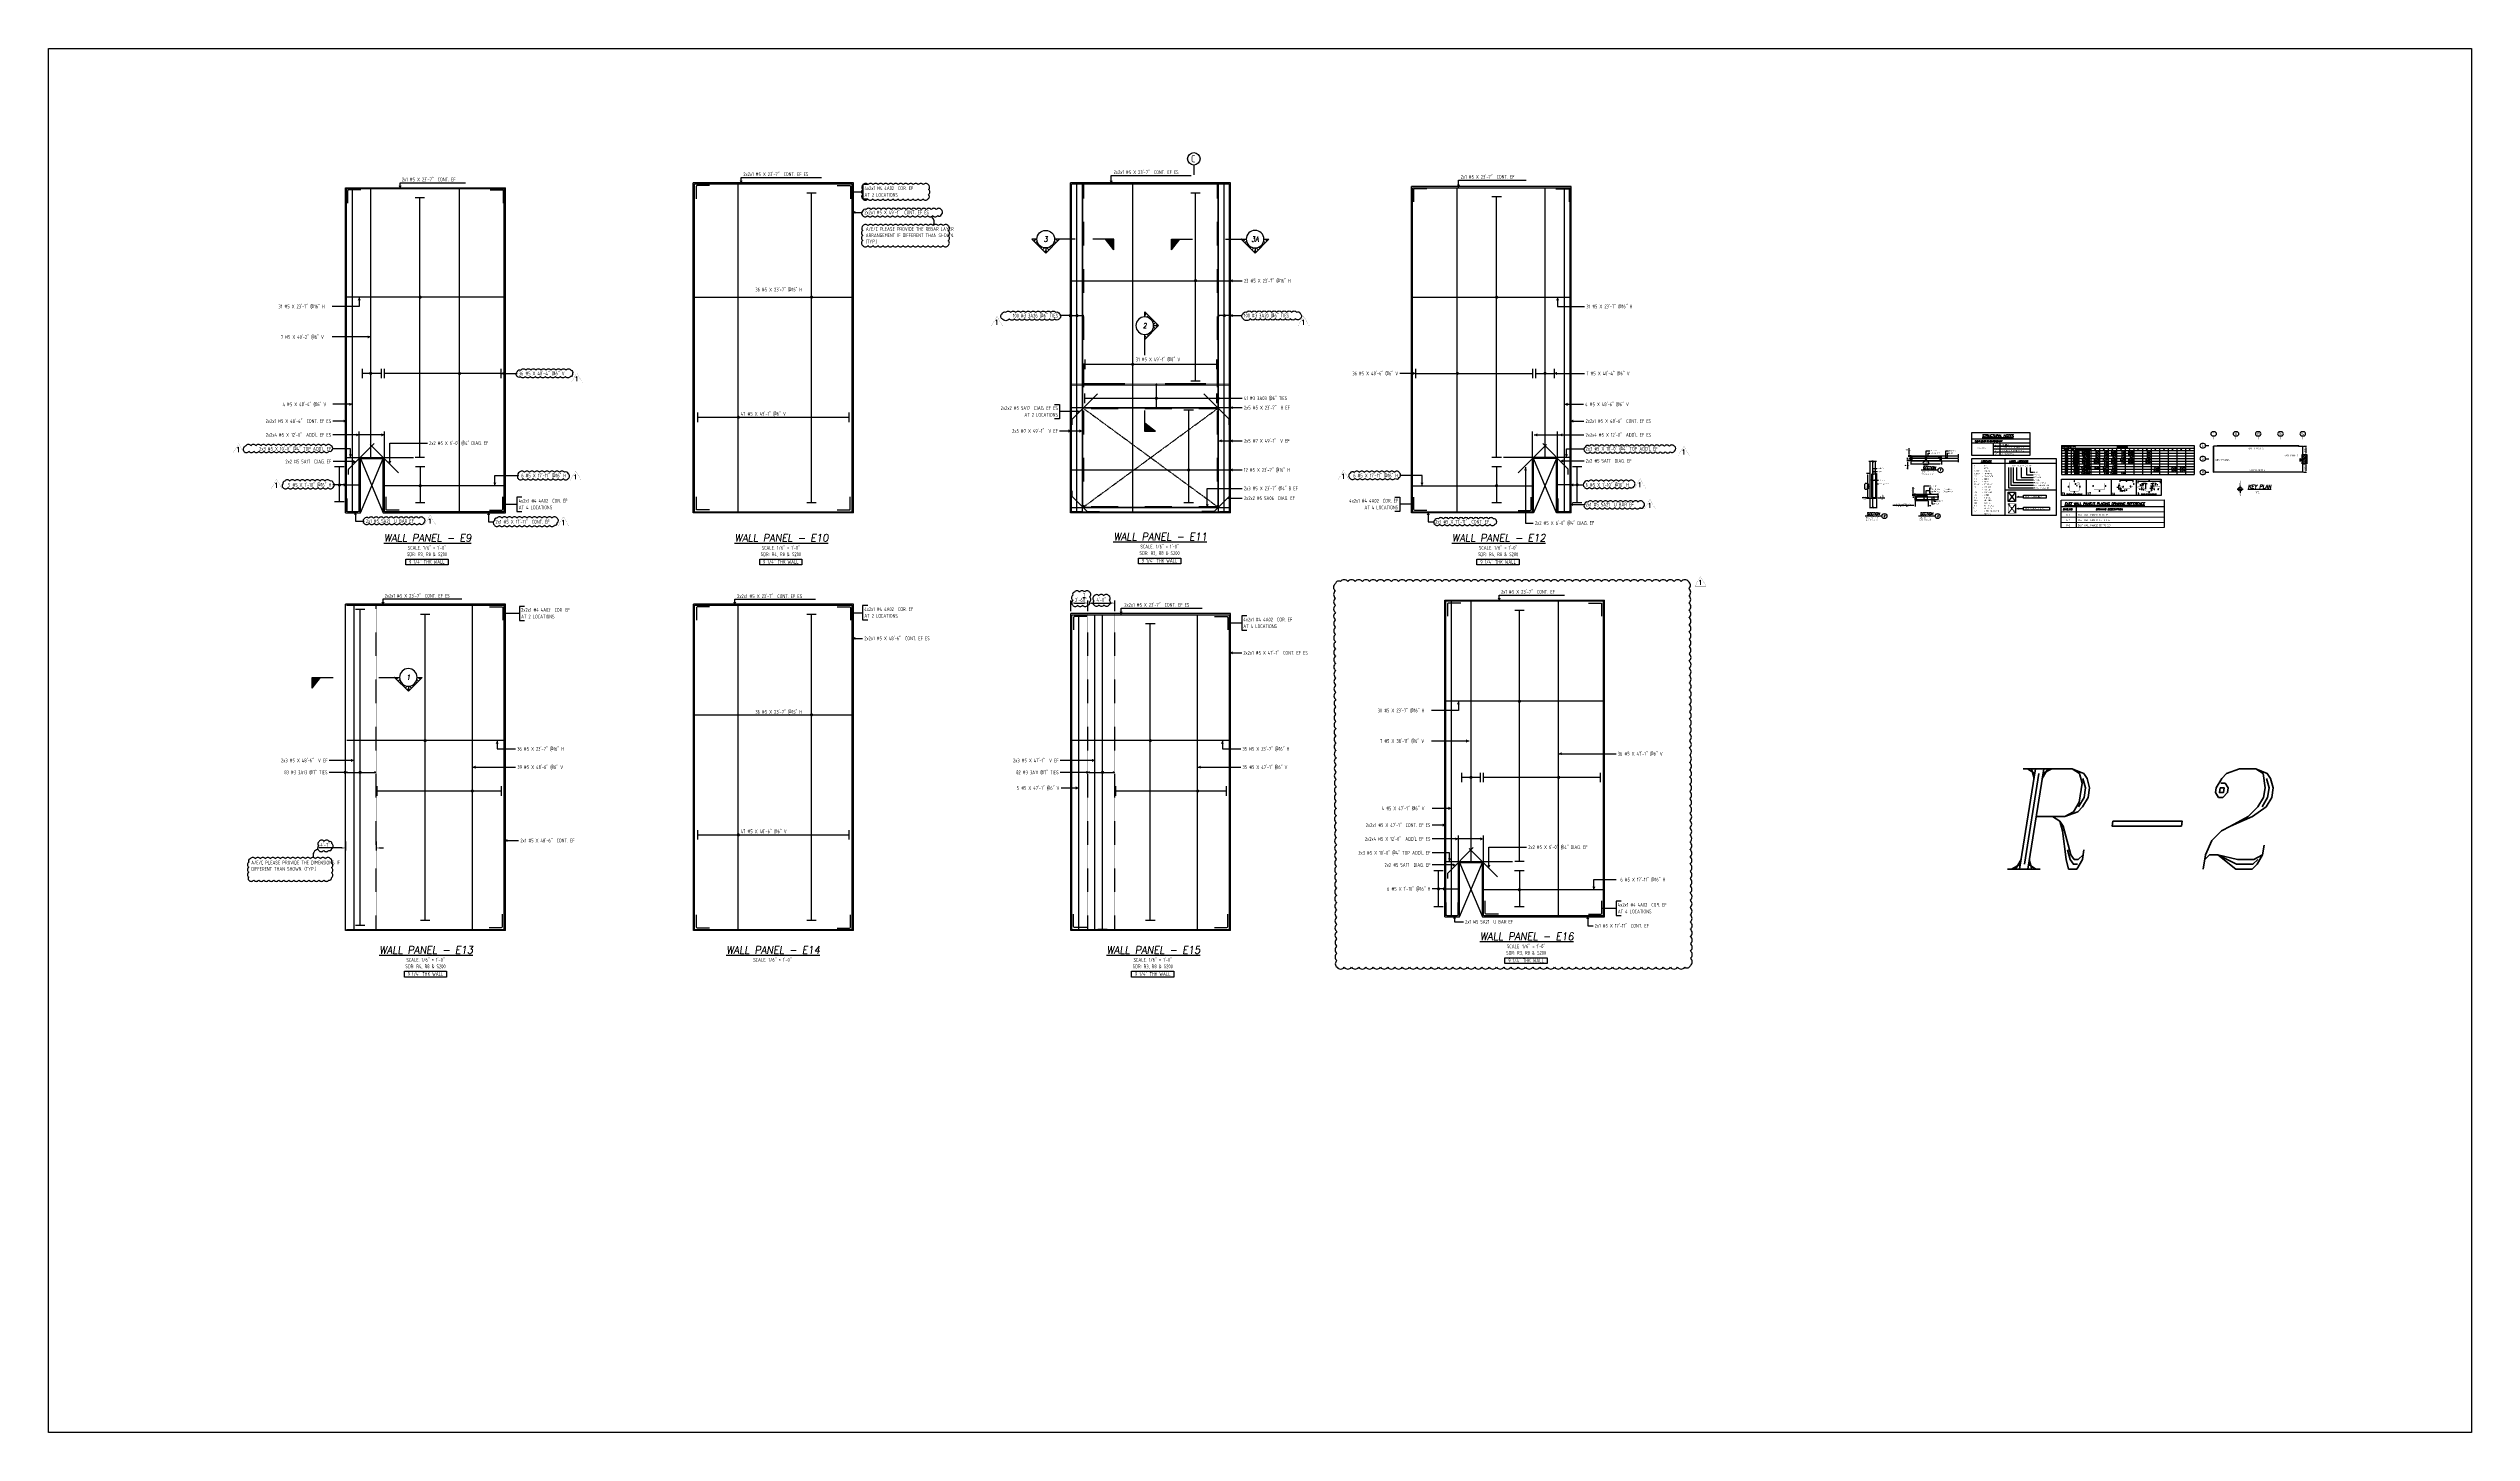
# Model space of a CAD drawing. Header units: inches. Extents: x -10781 to 50822, y -3854 to 38989.
# Drawn here: x 5421 to 9774, y -1266 to 1219 of the extents above; entities that cross this region are included whole.
import ezdxf
from ezdxf.enums import TextEntityAlignment as Align

# ---------------------------------------------------------------- set-up
doc = ezdxf.new("R2010")
doc.units = ezdxf.units.IN
doc.header["$LTSCALE"] = 0.025
doc.header["$MEASUREMENT"] = 0
doc.linetypes.add('HIDDEN', pattern=[6, 3, -3])
doc.linetypes.add('PHANTOM', pattern=[2.5, 1.25, -0.25, 0.25, -0.25, 0.25, -0.25])
doc.layers.get('0').update_dxf_attribs({"linetype": 'CONTINUOUS'})
doc.layers.get('Defpoints').update_dxf_attribs({"linetype": 'CONTINUOUS'})
for name, color, linetype in [('0-25', 7, 'CONTINUOUS'), ('0-25TEXT', 7, 'CONTINUOUS'), ('0-35', 3, 'CONTINUOUS'), ('0-35TEXT', 3, 'CONTINUOUS'), ('0-50', 10, 'CONTINUOUS'), ('3', 3, 'CONTINUOUS'), ('5', 4, 'CONTINUOUS'), ('BAR-LBL', 2, 'CONTINUOUS'), ('BARLIST', 7, 'CONTINUOUS'), ('CADS-BAR-SKETCH', 7, 'CONTINUOUS'), ('DETAIL', 83, 'CONTINUOUS'), ('GRID', 8, 'PHANTOM'), ('Hatch', 253, 'CONTINUOUS'), ('Hgblock', 7, 'CONTINUOUS'), ('hidden', 7, 'HIDDEN'), ('RANGELAY', 7, 'CONTINUOUS'), ('REBARS', 4, 'CONTINUOUS'), ('REV_1', 150, 'CONTINUOUS')]:
    doc.layers.add(name, color=color, linetype=linetype)
doc.styles.add('AR', font='ARCHQUIK.shx', dxfattribs={"width": 0.8})
doc.styles.add('ROMANS', font='romans.shx', dxfattribs={"width": 0.57})
doc.styles.add('ROMANT', font='romant')
doc.dimstyles.new('CADS_DIM_48', dxfattribs={"dimscale": 48, "dimtxt": 0.09375, "dimasz": 0.09375, "dimexe": 0.0625, "dimexo": 0.0625, "dimgap": 0.09375, "dimtad": 0, "dimtih": 1, "dimtoh": 1, "dimzin": 1, "dimdsep": 46, "dimlunit": 4, "dimtxsty": 'AR', "dimblk": 'CLOSED', "dimcen": 0.1875, "dimadec": 0, "dimazin": 0, "dimtfac": 1, "dimtofl": 0, "dimtmove": 0, "dimatfit": 1, "dimldrblk": 'DOTBLANK', "dimfxl": 1, "dimtzin": 0, "dimarcsym": 0})

# ---------------------------------------------------------------- blocks, each defined once
blk = doc.blocks.new('leadrblk')
blk.add_lwpolyline([(0, 0, 0, 1, 0), (1, 0, 1, 1, 0)], format="xyseb")
blk = doc.blocks.new('*U792', base_point=(6862.2, -360.7))
at = {"layer": 'REBARS', "color": 0}
blk.add_lwpolyline([(6838.2, -360.5), (6860.2, -360.5, 0.414213), (6861.9, -358.7), (6861.9, -336.7)], format="xyb", dxfattribs=at)
blk = doc.blocks.new('*U877', base_point=(6582, 22.1))
at = {"layer": 'REBARS', "color": 0}
blk.add_lwpolyline([(6582, 22.4), (6865, 22.4)], dxfattribs=at)
blk = doc.blocks.new('rendmark')
at = {"color": 4}
blk.add_line((0, -3), (0, 3), dxfattribs=at)
blk = doc.blocks.new('rarrow')
at = {"color": 7}
blk.add_solid([(2, -0.3), (2, 0.3), (0, 0)], dxfattribs=at)
blk = doc.blocks.new('*U601', base_point=(6791.9, -346.9))
at = {"layer": 'RANGELAY'}
blk.add_line((6791.9, -346.9), (6791.9, 203.1), dxfattribs=at)
at = {"layer": 'RANGELAY', "xscale": 2.834645669291339, "yscale": 2.834645669291339}
for name, p, rotation in [('rendmark', (6791.9, 203.1), 269.9999969630881), ('rarrow', (6791.9, 203.1), 269.9999969630881), ('rendmark', (6791.9, -346.9), 90.00000003355707), ('rarrow', (6791.9, -346.9), 90.00000003355707)]:
    blk.add_blockref(name, p, dxfattribs=dict(at, rotation=rotation))
blk = doc.blocks.new('VPM631C6')
at = {"const_width": 1}
blk.add_lwpolyline([(-0.5, 0, 1), (0.5, 0, 1)], format="xyb", close=True, dxfattribs=at)
blk = doc.blocks.new('*U602', base_point=(6660.8, -362.9))
at = {"layer": 'REBARS', "color": 0}
blk.add_lwpolyline([(6660.5, -362.9), (6660.5, 219.1)], dxfattribs=at)
blk = doc.blocks.new('*U603', base_point=(6588, -193.2))
at = {"layer": 'RANGELAY'}
blk.add_line((6588, -193.2), (6859.2, -193.2), dxfattribs=at)
at = {"layer": 'RANGELAY', "xscale": 2.834645669291339, "yscale": 2.834645669291339}
for name in ['rendmark', 'rarrow']:
    blk.add_blockref(name, (6588, -193.2), dxfattribs=at)
at = {"layer": 'RANGELAY', "xscale": 2.834645669291339, "yscale": 2.834645669291339, "rotation": 179.999996929531}
for name in ['rarrow', 'rendmark']:
    blk.add_blockref(name, (6859.2, -193.2), dxfattribs=at)
blk = doc.blocks.new('VPM631C9')
at = {"const_width": 1}
blk.add_lwpolyline([(-0.5, 0, 1), (0.5, 0, 1)], format="xyb", close=True, dxfattribs=at)
blk = doc.blocks.new('*U916', base_point=(6582, 218.8))
at = {"layer": 'REBARS', "color": 0}
blk.add_lwpolyline([(6582, 219.1), (6865, 219.1)], dxfattribs=at)
blk = doc.blocks.new('*U917', base_point=(6582, -362.6))
at = {"layer": 'REBARS', "color": 0}
blk.add_lwpolyline([(6582, -362.9), (6865, -362.9)], dxfattribs=at)
blk = doc.blocks.new('*U604', base_point=(6582.3, -362.9))
at = {"layer": 'REBARS', "color": 0}
blk.add_lwpolyline([(6582, -362.9), (6582, 219.1)], dxfattribs=at)
blk = doc.blocks.new('*U605', base_point=(6864.9, -362.9))
at = {"layer": 'REBARS', "color": 0}
blk.add_lwpolyline([(6865.2, -362.9), (6865.2, 219.1)], dxfattribs=at)
blk = doc.blocks.new('*U796', base_point=(6584.9, 389.9))
at = {"layer": 'REBARS', "color": 0}
blk.add_lwpolyline([(6608.9, 390.2), (6586.9, 390.2, -0.414213), (6585.1, 391.9), (6585.1, 413.9)], format="xyb", dxfattribs=at)
blk = doc.blocks.new('*U797', base_point=(6862, 389.9))
at = {"layer": 'REBARS', "color": 0}
blk.add_lwpolyline([(6838, 390.2), (6860, 390.2, 0.414213), (6861.7, 391.9), (6861.7, 413.9)], format="xyb", dxfattribs=at)
blk = doc.blocks.new('*U1004', base_point=(6581.6, 772))
at = {"layer": 'REBARS', "color": 0}
blk.add_lwpolyline([(6581.6, 772.3), (6864.6, 772.3)], dxfattribs=at)
blk = doc.blocks.new('*U636', base_point=(6791.9, 402.9))
at = {"layer": 'RANGELAY'}
blk.add_line((6791.9, 402.9), (6791.9, 959.9), dxfattribs=at)
at = {"layer": 'RANGELAY', "xscale": 2.834645669291339, "yscale": 2.834645669291339}
for name, p, rotation in [('rendmark', (6791.9, 959.9), 269.9999969630881), ('rarrow', (6791.9, 959.9), 269.9999969630881), ('rendmark', (6791.9, 402.9), 90.0000000335571), ('rarrow', (6791.9, 402.9), 90.0000000335571)]:
    blk.add_blockref(name, p, dxfattribs=dict(at, rotation=rotation))
blk = doc.blocks.new('VPM634EE')
at = {"const_width": 1}
blk.add_lwpolyline([(-0.5, 0, 1), (0.5, 0, 1)], format="xyb", close=True, dxfattribs=at)
blk = doc.blocks.new('*U747', base_point=(6660.8, 386.9))
at = {"layer": 'REBARS', "color": 0}
blk.add_lwpolyline([(6660.5, 386.9), (6660.5, 975.9)], dxfattribs=at)
blk = doc.blocks.new('*U745', base_point=(6587.6, 556.7))
at = {"layer": 'RANGELAY'}
blk.add_line((6587.6, 556.7), (6859.2, 556.7), dxfattribs=at)
at = {"layer": 'RANGELAY', "xscale": 2.834645669291339, "yscale": 2.834645669291339}
for name in ['rendmark', 'rarrow']:
    blk.add_blockref(name, (6587.6, 556.7), dxfattribs=at)
at = {"layer": 'RANGELAY', "xscale": 2.834645669291339, "yscale": 2.834645669291339, "rotation": 179.999996929531}
for name in ['rarrow', 'rendmark']:
    blk.add_blockref(name, (6859.2, 556.7), dxfattribs=at)
blk = doc.blocks.new('VPM634F1')
at = {"const_width": 1}
blk.add_lwpolyline([(-0.5, 0, 1), (0.5, 0, 1)], format="xyb", close=True, dxfattribs=at)
blk = doc.blocks.new('*U751', base_point=(6581.6, 975.6))
at = {"layer": 'REBARS', "color": 0}
blk.add_lwpolyline([(6581.6, 975.9), (6864.9, 975.9)], dxfattribs=at)
blk = doc.blocks.new('*U746', base_point=(6581.6, 387.3))
at = {"layer": 'REBARS', "color": 0}
blk.add_lwpolyline([(6581.6, 386.9), (6865, 386.9)], dxfattribs=at)
blk = doc.blocks.new('*U748', base_point=(6581.9, 386.9))
at = {"layer": 'REBARS', "color": 0}
blk.add_lwpolyline([(6581.6, 386.9), (6581.6, 975.9)], dxfattribs=at)
blk = doc.blocks.new('*U749', base_point=(6864.9, 386.9))
at = {"layer": 'REBARS', "color": 0}
blk.add_lwpolyline([(6865.2, 386.9), (6865.2, 975.9)], dxfattribs=at)
blk = doc.blocks.new('*U804', base_point=(7873.2, 967.3))
at = {"layer": 'REBARS', "color": 0}
blk.add_lwpolyline([(7897.2, 967), (7875.2, 967, 0.414214), (7873.4, 965.3), (7873.4, 943.3)], format="xyb", dxfattribs=at)
blk = doc.blocks.new('*U805', base_point=(8085.1, 388.9))
at = {"layer": 'REBARS', "color": 0}
blk.add_lwpolyline([(8061.1, 389.2), (8083.1, 389.2, 0.414213), (8084.8, 390.9), (8084.8, 412.9)], format="xyb", dxfattribs=at)
blk = doc.blocks.new('*U806', base_point=(7873.6, 388.9))
at = {"layer": 'REBARS', "color": 0}
blk.add_lwpolyline([(7897.6, 389.2), (7875.6, 389.2, -0.414213), (7873.8, 390.9), (7873.8, 412.9)], format="xyb", dxfattribs=at)
blk = doc.blocks.new('*U883', base_point=(7871.6, 969.3))
at = {"layer": 'REBARS', "color": 0}
blk.add_lwpolyline([(7871.6, 968.9), (8154.6, 968.9)], dxfattribs=at)
blk = doc.blocks.new('*U996', base_point=(7952.4, 386.9))
at = {"layer": 'REBARS', "color": 0}
blk.add_lwpolyline([(7952, 386.9), (7952, 968.9)], dxfattribs=at)
blk = doc.blocks.new('*U995', base_point=(7877.6, 635.5))
at = {"layer": 'RANGELAY'}
blk.add_line((7877.6, 635.5), (8087.1, 635.5), dxfattribs=at)
at = {"layer": 'RANGELAY', "xscale": 2.834645669291339, "yscale": 2.834645669291339}
for name in ['rendmark', 'rarrow']:
    blk.add_blockref(name, (7877.6, 635.5), dxfattribs=at)
at = {"layer": 'RANGELAY', "xscale": 2.834645669291339, "yscale": 2.834645669291339, "rotation": 179.999996929531}
for name in ['rarrow', 'rendmark']:
    blk.add_blockref(name, (8087.1, 635.5), dxfattribs=at)
blk = doc.blocks.new('VPM669440')
at = {"const_width": 1}
blk.add_lwpolyline([(-0.5, 0, 1), (0.5, 0, 1)], format="xyb", close=True, dxfattribs=at)
blk = doc.blocks.new('*U1012', base_point=(7871.6, 433.4))
at = {"layer": 'REBARS', "color": 0}
blk.add_lwpolyline([(7871.6, 433.7), (8086.6, 433.7)], dxfattribs=at)
blk = doc.blocks.new('*U653', base_point=(8022.6, 468.4))
at = {"layer": 'RANGELAY'}
blk.add_line((8022.6, 468.4), (8022.6, 402.9), dxfattribs=at)
at = {"layer": 'RANGELAY', "xscale": 2.834645669291339, "yscale": 2.834645669291339}
for name, p, rotation in [('rendmark', (8022.6, 468.4), 270.000000065678), ('rarrow', (8022.6, 468.4), 270.000000065678), ('rendmark', (8022.6, 402.9), 89.99999699520895), ('rarrow', (8022.6, 402.9), 89.99999699520895)]:
    blk.add_blockref(name, p, dxfattribs=dict(at, rotation=rotation))
blk = doc.blocks.new('VPM6694A0')
at = {"const_width": 1}
blk.add_lwpolyline([(-0.5, 0, 1), (0.5, 0, 1)], format="xyb", close=True, dxfattribs=at)
blk = doc.blocks.new('*U782', base_point=(8154.8, 435.6))
at = {"layer": 'REBARS', "color": 0}
blk.add_lwpolyline([(8154.8, 435.3), (8132.8, 435.3)], dxfattribs=at)
blk = doc.blocks.new('*U654', base_point=(8167.3, 402.9))
at = {"layer": 'RANGELAY'}
blk.add_line((8167.3, 402.9), (8167.3, 468.4), dxfattribs=at)
at = {"layer": 'RANGELAY', "xscale": 2.834645669291339, "yscale": 2.834645669291339}
for name, p, rotation in [('rendmark', (8167.3, 468.4), 269.999996996645), ('rarrow', (8167.3, 468.4), 269.999996996645), ('rendmark', (8167.3, 402.9), 90.00000006711399), ('rarrow', (8167.3, 402.9), 90.00000006711399)]:
    blk.add_blockref(name, p, dxfattribs=dict(at, rotation=rotation))
blk = doc.blocks.new('VPM6694E')
at = {"const_width": 1}
blk.add_lwpolyline([(-0.5, 0, 1), (0.5, 0, 1)], format="xyb", close=True, dxfattribs=at)
blk = doc.blocks.new('*U1036', base_point=(8154.8, 484.1))
at = {"layer": 'REBARS', "color": 0}
blk.add_lwpolyline([(8154.8, 484.4), (8034.8, 484.4)], dxfattribs=at)
blk = doc.blocks.new('*U778', base_point=(8131.7, 386.9))
at = {"layer": 'REBARS', "color": 0}
blk.add_lwpolyline([(8132.1, 386.9), (8132.1, 530.9)], dxfattribs=at)
blk = doc.blocks.new('*U779', base_point=(8087.4, 386.9))
at = {"layer": 'REBARS', "color": 0}
blk.add_lwpolyline([(8087.1, 386.9), (8087.1, 530.9)], dxfattribs=at)
blk = doc.blocks.new('*U780', base_point=(8061.8, 456.8))
at = {"layer": 'REBARS', "color": 0}
blk.add_lwpolyline([(8061.6, 457), (8112.5, 507.9)], dxfattribs=at)
blk = doc.blocks.new('*U879', base_point=(7871.6, 772))
at = {"layer": 'REBARS', "color": 0}
blk.add_lwpolyline([(7871.6, 772.3), (8154.6, 772.3)], dxfattribs=at)
blk = doc.blocks.new('*U652', base_point=(8022.6, 484.4))
at = {"layer": 'RANGELAY'}
blk.add_line((8022.6, 484.4), (8022.6, 952.9), dxfattribs=at)
at = {"layer": 'RANGELAY', "xscale": 2.834645669291339, "yscale": 2.834645669291339}
for name, p, rotation in [('rendmark', (8022.6, 952.9), 269.9999969630881), ('rarrow', (8022.6, 952.9), 269.9999969630881), ('rendmark', (8022.6, 484.4), 90.00000003355707), ('rarrow', (8022.6, 484.4), 90.00000003355707)]:
    blk.add_blockref(name, p, dxfattribs=dict(at, rotation=rotation))
blk = doc.blocks.new('VPM6695A0')
at = {"const_width": 1}
blk.add_lwpolyline([(-0.5, 0, 1), (0.5, 0, 1)], format="xyb", close=True, dxfattribs=at)
blk = doc.blocks.new('*U807', base_point=(8153.2, 967.3))
at = {"layer": 'REBARS', "color": 0}
blk.add_lwpolyline([(8129.2, 967), (8151.2, 967, -0.414214), (8152.9, 965.3), (8152.9, 943.3)], format="xyb", dxfattribs=at)
blk = doc.blocks.new('*U1015', base_point=(7871.6, 387.3))
at = {"layer": 'REBARS', "color": 0}
blk.add_lwpolyline([(7871.6, 386.9), (8086.6, 386.9)], dxfattribs=at)
blk = doc.blocks.new('*U637', base_point=(7871.9, 386.9))
at = {"layer": 'REBARS', "color": 0}
blk.add_lwpolyline([(7871.6, 386.9), (7871.6, 968.9)], dxfattribs=at)
blk = doc.blocks.new('*U638', base_point=(8154.5, 386.9))
at = {"layer": 'REBARS', "color": 0}
blk.add_lwpolyline([(8154.8, 386.9), (8154.8, 968.9)], dxfattribs=at)
blk = doc.blocks.new('*U639', base_point=(8144.8, 386.9))
at = {"layer": 'REBARS', "color": 0}
blk.add_lwpolyline([(8144.5, 386.9), (8144.5, 968.9)], dxfattribs=at)
blk = doc.blocks.new('*U994', base_point=(8109.9, 484.4))
at = {"layer": 'REBARS', "color": 0}
blk.add_lwpolyline([(8109.6, 484.4), (8109.6, 968.4)], dxfattribs=at)
blk = doc.blocks.new('*U993', base_point=(8093.1, 635.5))
at = {"layer": 'RANGELAY'}
blk.add_line((8093.1, 635.5), (8126.1, 635.5), dxfattribs=at)
at = {"layer": 'RANGELAY', "xscale": 2.834645669291339, "yscale": 2.834645669291339}
for name in ['rendmark', 'rarrow']:
    blk.add_blockref(name, (8093.1, 635.5), dxfattribs=at)
at = {"layer": 'RANGELAY', "xscale": 2.834645669291339, "yscale": 2.834645669291339, "rotation": 179.999996929531}
for name in ['rarrow', 'rendmark']:
    blk.add_blockref(name, (8126.1, 635.5), dxfattribs=at)
blk = doc.blocks.new('VPM6696F2')
at = {"const_width": 1}
blk.add_lwpolyline([(-0.5, 0, 1), (0.5, 0, 1)], format="xyb", close=True, dxfattribs=at)
blk = doc.blocks.new('*U915', base_point=(7542.8, -24.3))
at = {"layer": 'REBARS', "color": 0}
blk.add_lwpolyline([(7542.8, -24), (7259.8, -24)], dxfattribs=at)
blk = doc.blocks.new('*U606', base_point=(7400.6, -346.9))
at = {"layer": 'RANGELAY'}
blk.add_line((7400.6, -346.9), (7400.6, 186.1), dxfattribs=at)
at = {"layer": 'RANGELAY', "xscale": 2.834645669291339, "yscale": 2.834645669291339}
for name, p, rotation in [('rendmark', (7400.6, 186.1), 269.9999968959739), ('rarrow', (7400.6, 186.1), 269.9999968959739), ('rendmark', (7400.6, -346.9), 89.99999996644287), ('rarrow', (7400.6, -346.9), 89.99999996644287)]:
    blk.add_blockref(name, p, dxfattribs=dict(at, rotation=rotation))
blk = doc.blocks.new('VPM67F01')
at = {"const_width": 1}
blk.add_lwpolyline([(-0.5, 0, 1), (0.5, 0, 1)], format="xyb", close=True, dxfattribs=at)
blk = doc.blocks.new('*U607', base_point=(7485.8, -362.9))
at = {"layer": 'REBARS', "color": 0}
blk.add_lwpolyline([(7485.5, -362.9), (7485.5, 202.1)], dxfattribs=at)
blk = doc.blocks.new('*U608', base_point=(7338.6, -114.4))
at = {"layer": 'RANGELAY'}
blk.add_line((7338.6, -114.4), (7536.8, -114.4), dxfattribs=at)
at = {"layer": 'RANGELAY', "xscale": 2.834645669291339, "yscale": 2.834645669291339}
for name in ['rendmark', 'rarrow']:
    blk.add_blockref(name, (7338.6, -114.4), dxfattribs=at)
at = {"layer": 'RANGELAY', "xscale": 2.834645669291339, "yscale": 2.834645669291339, "rotation": 179.999996929531}
for name in ['rarrow', 'rendmark']:
    blk.add_blockref(name, (7536.8, -114.4), dxfattribs=at)
blk = doc.blocks.new('VPM67F94')
at = {"const_width": 1}
blk.add_lwpolyline([(-0.5, 0, 1), (0.5, 0, 1)], format="xyb", close=True, dxfattribs=at)
blk = doc.blocks.new('*D35')
at = {"layer": 'Defpoints', "color": 0, "transparency": 16777216}
for p in [(7336.6, 223.1), (7288.5, 204.1), (7336.6, 204.1)]:
    blk.add_point(p, dxfattribs=at)
at = {"layer": 'DETAIL', "color": 0, "lineweight": -2, "transparency": 16777216}
for p, q in [((7288.5, 208.6), (7288.5, 227.6)), ((7295.2, 223.1), (7329.8, 223.1)), ((7336.6, 208.6), (7336.6, 227.6))]:
    blk.add_line(p, q, dxfattribs=at)
at = {"layer": 'DETAIL', "color": 0, "transparency": 16777216}
for points in [[(7295.2, 224.2), (7295.2, 222), (7288.5, 223.1)], [(7329.8, 224.2), (7329.8, 222), (7336.6, 223.1)]]:
    blk.add_solid(points, dxfattribs=at)
at = {"layer": 'DETAIL', "color": 0, "transparency": 16777216, "insert": (7312.5, 228.8), "char_height": 6.75, "attachment_point": 5, "style": 'AR'}
blk.add_mtext('4\'-0"', dxfattribs=at)
blk = doc.blocks.new('_DotBlank')
at = {"layer": '0-35', "color": 0, "lineweight": -2}
blk.add_line((-0.5, 0), (-1, 0), dxfattribs=at)
blk.add_circle((0, 0), 0.5, dxfattribs=at)
blk = doc.blocks.new('*U609', base_point=(7272.6, -362.9))
at = {"layer": 'REBARS', "color": 0}
blk.add_lwpolyline([(7272.3, -362.9), (7272.3, 202.1)], dxfattribs=at)
blk = doc.blocks.new('*U1075', base_point=(7290.8, -80.9))
at = {"layer": 'REBARS', "color": 0, "const_width": 1.8}
for points in [[(7290.9, -80, 1), (7290.9, -81.8, 1), (7290.9, -80)], [(7334.6, -81.8, 1), (7334.6, -80, 1), (7334.6, -81.8)]]:
    blk.add_lwpolyline(points, format="xyb", dxfattribs=at)
at = {"layer": 'REBARS', "color": 0}
blk.add_lwpolyline([(7290.9, -80.9), (7334.6, -80.9)], dxfattribs=at)
blk = doc.blocks.new('*U610', base_point=(7314.7, -362.9))
at = {"layer": 'RANGELAY'}
blk.add_line((7314.7, -362.9), (7314.7, 202.1), dxfattribs=at)
at = {"layer": 'RANGELAY', "xscale": 2.834645669291339, "yscale": 2.834645669291339}
for name, p, rotation in [('rendmark', (7314.7, 202.1), 269.9999969411396), ('rarrow', (7314.7, 202.1), 269.9999969411396), ('rendmark', (7314.7, -362.9), 90.00000001160858), ('rarrow', (7314.7, -362.9), 90.00000001160858)]:
    blk.add_blockref(name, p, dxfattribs=dict(at, rotation=rotation))
blk = doc.blocks.new('VPM68227')
at = {"const_width": 1}
blk.add_lwpolyline([(-0.5, 0, 1), (0.5, 0, 1)], format="xyb", close=True, dxfattribs=at)
blk = doc.blocks.new('*U1074', base_point=(7301.6, -363.1))
at = {"layer": 'REBARS', "color": 0}
blk.add_lwpolyline([(7301.2, -363.1), (7301.2, 201.9)], dxfattribs=at)
blk = doc.blocks.new('*U812', base_point=(7262.6, -359.9))
at = {"layer": 'REBARS', "color": 0}
blk.add_lwpolyline([(7286.6, -359.7), (7264.6, -359.7, -0.414213), (7262.8, -357.9), (7262.8, -335.9)], format="xyb", dxfattribs=at)
blk = doc.blocks.new('*U813', base_point=(7539.8, -359.9))
at = {"layer": 'REBARS', "color": 0}
blk.add_lwpolyline([(7515.8, -359.7), (7537.8, -359.7, 0.414213), (7539.6, -357.9), (7539.6, -335.9)], format="xyb", dxfattribs=at)
blk = doc.blocks.new('*U913', base_point=(7259.6, 201.8))
at = {"layer": 'REBARS', "color": 0}
blk.add_lwpolyline([(7259.6, 202.1), (7542.6, 202.1)], dxfattribs=at)
blk = doc.blocks.new('*U914', base_point=(7259.6, -362.6))
at = {"layer": 'REBARS', "color": 0}
blk.add_lwpolyline([(7259.6, -362.9), (7542.6, -362.9)], dxfattribs=at)
blk = doc.blocks.new('*U611', base_point=(7259.9, -362.9))
at = {"layer": 'REBARS', "color": 0}
blk.add_lwpolyline([(7259.6, -362.9), (7259.6, 202.1)], dxfattribs=at)
blk = doc.blocks.new('*U612', base_point=(7542.5, -362.9))
at = {"layer": 'REBARS', "color": 0}
blk.add_lwpolyline([(7542.8, -362.9), (7542.8, 202.1)], dxfattribs=at)
blk = doc.blocks.new('*U1072', base_point=(5957.1, -80.9))
at = {"layer": 'REBARS', "color": 0, "const_width": 1.8}
for points in [[(5957.2, -80, 1), (5957.2, -81.8, 1), (5957.2, -80)], [(6007.9, -81.8, 1), (6007.9, -80, 1), (6007.9, -81.8)]]:
    blk.add_lwpolyline(points, format="xyb", dxfattribs=at)
at = {"layer": 'REBARS', "color": 0}
blk.add_lwpolyline([(5957.2, -80.9), (6007.9, -80.9)], dxfattribs=at)
blk = doc.blocks.new('*U613', base_point=(5981.2, -355.9))
at = {"layer": 'RANGELAY'}
blk.add_line((5981.2, -355.9), (5981.2, 212.1), dxfattribs=at)
at = {"layer": 'RANGELAY', "xscale": 2.834645669291339, "yscale": 2.834645669291339}
for name, p, rotation in [('rendmark', (5981.2, 212.1), 269.9999969411396), ('rarrow', (5981.2, 212.1), 269.9999969411396), ('rendmark', (5981.2, -355.9), 90.00000001160855), ('rarrow', (5981.2, -355.9), 90.00000001160855)]:
    blk.add_blockref(name, p, dxfattribs=dict(at, rotation=rotation))
blk = doc.blocks.new('VPM6843E')
at = {"const_width": 1}
blk.add_lwpolyline([(-0.5, 0, 1), (0.5, 0, 1)], format="xyb", close=True, dxfattribs=at)
blk = doc.blocks.new('*U1073', base_point=(5970.6, -362.9))
at = {"layer": 'REBARS', "color": 0}
blk.add_lwpolyline([(5970.3, -362.9), (5970.3, 219.1)], dxfattribs=at)
blk = doc.blocks.new('*U880', base_point=(6240.2, -24.3))
at = {"layer": 'REBARS', "color": 0}
blk.add_lwpolyline([(6240.2, -24), (5957.2, -24)], dxfattribs=at)
blk = doc.blocks.new('*U614', base_point=(6097.9, -346.9))
at = {"layer": 'RANGELAY'}
blk.add_line((6097.9, -346.9), (6097.9, 203.1), dxfattribs=at)
at = {"layer": 'RANGELAY', "xscale": 2.834645669291339, "yscale": 2.834645669291339}
for name, p, rotation in [('rendmark', (6097.9, 203.1), 269.9999968959739), ('rarrow', (6097.9, 203.1), 269.9999968959739), ('rendmark', (6097.9, -346.9), 89.99999996644293), ('rarrow', (6097.9, -346.9), 89.99999996644293)]:
    blk.add_blockref(name, p, dxfattribs=dict(at, rotation=rotation))
blk = doc.blocks.new('VPM685D0')
at = {"const_width": 1}
blk.add_lwpolyline([(-0.5, 0, 1), (0.5, 0, 1)], format="xyb", close=True, dxfattribs=at)
blk = doc.blocks.new('*U615', base_point=(6183.1, -362.9))
at = {"layer": 'REBARS', "color": 0}
blk.add_lwpolyline([(6182.8, -362.9), (6182.8, 219.1)], dxfattribs=at)
blk = doc.blocks.new('*U616', base_point=(6011.9, -114.4))
at = {"layer": 'RANGELAY'}
blk.add_line((6011.9, -114.4), (6234.2, -114.4), dxfattribs=at)
at = {"layer": 'RANGELAY', "xscale": 2.834645669291339, "yscale": 2.834645669291339}
for name in ['rendmark', 'rarrow']:
    blk.add_blockref(name, (6011.9, -114.4), dxfattribs=at)
at = {"layer": 'RANGELAY', "xscale": 2.834645669291339, "yscale": 2.834645669291339, "rotation": 179.999996929531}
for name in ['rarrow', 'rendmark']:
    blk.add_blockref(name, (6234.2, -114.4), dxfattribs=at)
blk = doc.blocks.new('VPM68663')
at = {"const_width": 1}
blk.add_lwpolyline([(-0.5, 0, 1), (0.5, 0, 1)], format="xyb", close=True, dxfattribs=at)
blk = doc.blocks.new('*U816', base_point=(6237.2, -359.9))
at = {"layer": 'REBARS', "color": 0}
blk.add_lwpolyline([(6213.2, -359.7), (6235.2, -359.7, 0.414213), (6236.9, -357.9), (6236.9, -335.9)], format="xyb", dxfattribs=at)
blk = doc.blocks.new('*U617', base_point=(5956.9, 218.8))
at = {"layer": 'REBARS', "color": 0}
blk.add_lwpolyline([(5956.9, 219.1), (6240.2, 219.1)], dxfattribs=at)
blk = doc.blocks.new('*U618', base_point=(5956.9, -362.6))
at = {"layer": 'REBARS', "color": 0}
blk.add_lwpolyline([(5956.9, -362.9), (6240.2, -362.9)], dxfattribs=at)
blk = doc.blocks.new('*U619', base_point=(6239.9, -362.9))
at = {"layer": 'REBARS', "color": 0}
blk.add_lwpolyline([(6240.2, -362.9), (6240.2, 219.1)], dxfattribs=at)
blk = doc.blocks.new('*U826', base_point=(6238.5, 965.3))
at = {"layer": 'REBARS', "color": 0}
blk.add_lwpolyline([(6214.5, 965), (6236.5, 965, -0.414214), (6238.3, 963.3), (6238.3, 941.3)], format="xyb", dxfattribs=at)
blk = doc.blocks.new('*U827', base_point=(6027.4, 389.7))
at = {"layer": 'REBARS', "color": 0}
blk.add_lwpolyline([(6051.4, 389.9), (6029.4, 389.9, -0.414213), (6027.7, 391.7), (6027.7, 413.7)], format="xyb", dxfattribs=at)
blk = doc.blocks.new('*U828', base_point=(6237.4, 389.7))
at = {"layer": 'REBARS', "color": 0}
blk.add_lwpolyline([(6213.4, 389.9), (6235.4, 389.9, 0.414213), (6237.2, 391.7), (6237.2, 413.7)], format="xyb", dxfattribs=at)
blk = doc.blocks.new('*U908', base_point=(6240.2, 967.3))
at = {"layer": 'REBARS', "color": 0}
blk.add_lwpolyline([(6240.2, 966.9), (5957.2, 966.9)], dxfattribs=at)
blk = doc.blocks.new('*U991', base_point=(6159.4, 386.9))
at = {"layer": 'REBARS', "color": 0}
blk.add_lwpolyline([(6159.7, 386.9), (6159.7, 966.9)], dxfattribs=at)
blk = doc.blocks.new('*U990', base_point=(6234.2, 635.5))
at = {"layer": 'RANGELAY'}
blk.add_line((6234.2, 635.5), (6024.7, 635.5), dxfattribs=at)
at = {"layer": 'RANGELAY', "xscale": 2.834645669291339, "yscale": 2.834645669291339}
for name, p, rotation in [('rendmark', (6024.7, 635.5), 359.999996929531), ('rarrow', (6024.7, 635.5), 359.999996929531), ('rarrow', (6234.2, 635.5), 180), ('rendmark', (6234.2, 635.5), 180)]:
    blk.add_blockref(name, p, dxfattribs=dict(at, rotation=rotation))
blk = doc.blocks.new('VPM6AB5C0')
at = {"const_width": 1}
blk.add_lwpolyline([(-0.5, 0, 1), (0.5, 0, 1)], format="xyb", close=True, dxfattribs=at)
blk = doc.blocks.new('*U1014', base_point=(6240.2, 433.4))
at = {"layer": 'REBARS', "color": 0}
blk.add_lwpolyline([(6240.2, 433.7), (6025.2, 433.7)], dxfattribs=at)
blk = doc.blocks.new('*U656', base_point=(6089.1, 468.4))
at = {"layer": 'RANGELAY'}
blk.add_line((6089.1, 468.4), (6089.1, 402.9), dxfattribs=at)
at = {"layer": 'RANGELAY', "xscale": 2.834645669291339, "yscale": 2.834645669291339}
for name, p, rotation in [('rendmark', (6089.1, 468.4), 269.9999999343212), ('rarrow', (6089.1, 468.4), 269.9999999343212), ('rendmark', (6089.1, 402.9), 89.99999686385226), ('rarrow', (6089.1, 402.9), 89.99999686385226)]:
    blk.add_blockref(name, p, dxfattribs=dict(at, rotation=rotation))
blk = doc.blocks.new('VPM6AB600')
at = {"const_width": 1}
blk.add_lwpolyline([(-0.5, 0, 1), (0.5, 0, 1)], format="xyb", close=True, dxfattribs=at)
blk = doc.blocks.new('*U1023', base_point=(5956.9, 435.6))
at = {"layer": 'REBARS', "color": 0}
blk.add_lwpolyline([(5956.9, 435.3), (5978.9, 435.3)], dxfattribs=at)
blk = doc.blocks.new('*U657', base_point=(5943.9, 404.9))
at = {"layer": 'RANGELAY'}
blk.add_line((5943.9, 404.9), (5943.9, 468.4), dxfattribs=at)
at = {"layer": 'RANGELAY', "xscale": 2.834645669291339, "yscale": 2.834645669291339}
for name, p, rotation in [('rendmark', (5943.9, 468.4), 269.9999968624172), ('rarrow', (5943.9, 468.4), 269.9999968624172), ('rendmark', (5943.9, 404.9), 89.99999993288615), ('rarrow', (5943.9, 404.9), 89.99999993288615)]:
    blk.add_blockref(name, p, dxfattribs=dict(at, rotation=rotation))
blk = doc.blocks.new('VPM6AB64')
at = {"const_width": 1}
blk.add_lwpolyline([(-0.5, 0, 1), (0.5, 0, 1)], format="xyb", close=True, dxfattribs=at)
blk = doc.blocks.new('*U1035', base_point=(5956.9, 484.1))
at = {"layer": 'REBARS', "color": 0}
blk.add_lwpolyline([(5956.9, 484.4), (6076.9, 484.4)], dxfattribs=at)
blk = doc.blocks.new('*U741', base_point=(5980, 386.9))
at = {"layer": 'REBARS', "color": 0}
blk.add_lwpolyline([(5979.7, 386.9), (5979.7, 530.9)], dxfattribs=at)
blk = doc.blocks.new('*U742', base_point=(6024.4, 386.9))
at = {"layer": 'REBARS', "color": 0}
blk.add_lwpolyline([(6024.7, 386.9), (6024.7, 530.9)], dxfattribs=at)
blk = doc.blocks.new('*U743', base_point=(6049.9, 456.8))
at = {"layer": 'REBARS', "color": 0}
blk.add_lwpolyline([(6050.1, 457), (5999.2, 507.9)], dxfattribs=at)
blk = doc.blocks.new('*U909', base_point=(6240.2, 772))
at = {"layer": 'REBARS', "color": 0}
blk.add_lwpolyline([(6240.2, 772.3), (5957.2, 772.3)], dxfattribs=at)
blk = doc.blocks.new('*U655', base_point=(6088.3, 484.4))
at = {"layer": 'RANGELAY'}
blk.add_line((6088.3, 484.4), (6088.3, 951), dxfattribs=at)
at = {"layer": 'RANGELAY', "xscale": 2.834645669291339, "yscale": 2.834645669291339}
for name, p, rotation in [('rendmark', (6088.3, 951), 269.9999968959739), ('rarrow', (6088.3, 951), 269.9999968959739), ('rendmark', (6088.3, 484.4), 89.99999996644297), ('rarrow', (6088.3, 484.4), 89.99999996644297)]:
    blk.add_blockref(name, p, dxfattribs=dict(at, rotation=rotation))
blk = doc.blocks.new('VPM6AB700')
at = {"const_width": 1}
blk.add_lwpolyline([(-0.5, 0, 1), (0.5, 0, 1)], format="xyb", close=True, dxfattribs=at)
blk = doc.blocks.new('*U829', base_point=(5958.6, 965.3))
at = {"layer": 'REBARS', "color": 0}
blk.add_lwpolyline([(5982.6, 965), (5960.6, 965, 0.414214), (5958.8, 963.3), (5958.8, 941.3)], format="xyb", dxfattribs=at)
blk = doc.blocks.new('*U1013', base_point=(6240.2, 387.3))
at = {"layer": 'REBARS', "color": 0}
blk.add_lwpolyline([(6240.2, 386.9), (6025.2, 386.9)], dxfattribs=at)
blk = doc.blocks.new('*U640', base_point=(6239.9, 386.9))
at = {"layer": 'REBARS', "color": 0}
blk.add_lwpolyline([(6240.2, 386.9), (6240.2, 966.9)], dxfattribs=at)
blk = doc.blocks.new('*U641', base_point=(5957.2, 386.9))
at = {"layer": 'REBARS', "color": 0}
blk.add_lwpolyline([(5956.9, 386.9), (5956.9, 966.9)], dxfattribs=at)
blk = doc.blocks.new('*U642', base_point=(5967, 386.9))
at = {"layer": 'REBARS', "color": 0}
blk.add_lwpolyline([(5967.3, 386.9), (5967.3, 966.9)], dxfattribs=at)
blk = doc.blocks.new('*U989', base_point=(5999.9, 484.4))
at = {"layer": 'REBARS', "color": 0}
blk.add_lwpolyline([(6000.2, 484.4), (6000.2, 966.9)], dxfattribs=at)
blk = doc.blocks.new('*U988', base_point=(6018.7, 635.5))
at = {"layer": 'RANGELAY'}
blk.add_line((6018.7, 635.5), (5985.7, 635.5), dxfattribs=at)
at = {"layer": 'RANGELAY', "xscale": 2.834645669291339, "yscale": 2.834645669291339}
for name, p, rotation in [('rendmark', (5985.7, 635.5), 359.999996929531), ('rarrow', (5985.7, 635.5), 359.999996929531), ('rarrow', (6018.7, 635.5), 180), ('rendmark', (6018.7, 635.5), 180)]:
    blk.add_blockref(name, p, dxfattribs=dict(at, rotation=rotation))
blk = doc.blocks.new('VPM6AB801')
at = {"const_width": 1}
blk.add_lwpolyline([(-0.5, 0, 1), (0.5, 0, 1)], format="xyb", close=True, dxfattribs=at)
blk = doc.blocks.new('*U762', base_point=(5960, 463.7))
at = {"layer": 'REBARS', "color": 0}
blk.add_lwpolyline([(5960.4, 453.7), (5960.4, 462.7, -0.198912), (5961, 464.2), (6006.2, 509.4)], format="xyb", dxfattribs=at)
blk = doc.blocks.new('*U781', base_point=(8151.7, 463.7))
at = {"layer": 'REBARS', "color": 0}
blk.add_lwpolyline([(8151.4, 453.7), (8151.4, 462.7, 0.198912), (8150.7, 464.2), (8105.5, 509.4)], format="xyb", dxfattribs=at)
blk = doc.blocks.new('*U798', base_point=(6584.7, 973.2))
at = {"layer": 'REBARS', "color": 0}
blk.add_lwpolyline([(6608.7, 972.9), (6586.7, 972.9, 0.414214), (6585, 971.2), (6585, 949.2)], format="xyb", dxfattribs=at)
blk = doc.blocks.new('*U799', base_point=(6862.2, 973.2))
at = {"layer": 'REBARS', "color": 0}
blk.add_lwpolyline([(6838.2, 973), (6860.2, 973, -0.414214), (6862, 971.2), (6862, 949.2)], format="xyb", dxfattribs=at)
blk = doc.blocks.new('SECTARO')
for p, q in [((33.3, 0), (0, 0)), ((33.3, 17), (33.3, 0))]:
    blk.add_line(p, q)
at = {"linetype": 'Continuous'}
blk.add_line((33.3, 17), (20.1, 0), dxfattribs=at)
for points in [[(33.3, 0), (33.3, 17), (33.3, 0), (20.1, 0)], [(33.3, 17), (20.1, 0), (33.3, 0), (33.3, 17)]]:
    blk.add_solid(points, dxfattribs=at)
blk = doc.blocks.new('*X3')
at = {"color": 0, "linetype": 'Continuous'}
for p, q in [((-1.108, 0.278), (-1.075, 0.312)), ((-1.081, 0.217), (-1.031, 0.267)), ((-1.013, 0.197), (-0.986, 0.223)), ((-0.96, 0.161), (-0.942, 0.179)), ((-0.92, 0.112), (-0.898, 0.135)), ((-0.895, 0.05), (-0.854, 0.091)), ((-0.856, 0), (-0.81, 0.046)), ((-0.768, 0), (-0.765, 0.002))]:
    blk.add_line(p, q, dxfattribs=at)
blk = doc.blocks.new('*X2')
at = {"color": 0, "linetype": 'Continuous'}
for p, q in [((-1.108, 0.278), (-1.075, 0.312)), ((-0.96, 0.161), (-0.942, 0.179)), ((-0.856, 0), (-0.81, 0.046))]:
    blk.add_line(p, q, dxfattribs=at)
blk = doc.blocks.new('SECTNU')
at = {"linetype": 'Continuous'}
blk.add_line((-24.7, 0), (-32.8, 0), dxfattribs=at)
blk.add_line((0, 0), (-24.7, 0))
at = {"layer": '3'}
for p, q in [((-68.9, 0), (-46.8, 22.1)), ((-60.8, 0), (-68.9, 0))]:
    blk.add_line(p, q, dxfattribs=at)
at = {"layer": '3', "linetype": 'Continuous'}
blk.add_line((-46.8, 14), (-46.8, 22.1), dxfattribs=at)
at = {"layer": '3'}
for points in [[(-46.8, 22.1), (-24.7, 0), (-32.8, 0, 1)], [(-32.8, 0, 0.414214), (-46.8, 14)]]:
    blk.add_lwpolyline(points, format="xyb", dxfattribs=at)
for start, end in [(90, 180), (180, 0)]:
    blk.add_arc((-46.8, 0), 14, start, end, dxfattribs=at)
at = {"linetype": 'Continuous', "xscale": -64, "yscale": 64, "zscale": 64, "rotation": 359.9999999999999}
blk.add_blockref('*X3', (-117.7, 0), dxfattribs=at)
at = {"linetype": 'Continuous', "xscale": 64, "yscale": 64, "zscale": 64}
for name in ['*X3', '*X2']:
    blk.add_blockref(name, (24.1, 0), dxfattribs=at)
at = {"linetype": 'Continuous', "style": 'ROMANT', "oblique": 9, "width": 0.9}
blk.add_attdef('NO', text='', height=8, dxfattribs=at).set_placement((-46.8, 0), align=Align.MIDDLE)
blk = doc.blocks.new('*U548', base_point=(8768.5, 479.1))
at = {"layer": 'REBARS', "color": 0}
blk.add_lwpolyline([(8817.4, 482.7), (8819, 484.3, 0.668179), (8818.4, 485.9), (8769.6, 485.9, 0.414213), (8768.7, 485), (8768.7, 480.2, 0.414214), (8769.6, 479.3), (8818.4, 479.3, 0.414213), (8819.3, 480.2), (8819.3, 485, 0.668179), (8817.7, 485.7), (8816.1, 484.1)], format="xyb", dxfattribs=at)
blk = doc.blocks.new('SECT1')
at = {"color": 7, "linetype": 'Continuous'}
blk.add_line((0.63, 0), (-0.63, 0), dxfattribs=at)
blk.add_circle((0.81, 0), 0.188, dxfattribs=at)
at = {"color": 7, "linetype": 'Continuous', "style": 'ROMANT', "oblique": 9, "width": 0.95}
blk.add_text('SECTION', height=0.188, dxfattribs=at).set_placement((-0.01, 0.08), align=Align.CENTER)
blk.add_attdef('SECT1', text='', height=0.141, dxfattribs=at).set_placement((0.81, 0), align=Align.MIDDLE)
blk = doc.blocks.new('*U817', base_point=(6237.4, 216.3))
at = {"layer": 'REBARS', "color": 0}
blk.add_lwpolyline([(6213.4, 216.1), (6235.4, 216.1, -0.414213), (6237.2, 214.3), (6237.2, 192.3)], format="xyb", dxfattribs=at)
blk = doc.blocks.new('*U793', base_point=(6585, -360.7))
at = {"layer": 'REBARS', "color": 0}
blk.add_lwpolyline([(6609, -360.5), (6587, -360.5, -0.414213), (6585.2, -358.7), (6585.2, -336.7)], format="xyb", dxfattribs=at)
blk = doc.blocks.new('*U794', base_point=(6585, 216.3))
at = {"layer": 'REBARS', "color": 0}
blk.add_lwpolyline([(6609, 216.1), (6587, 216.1, 0.414214), (6585.2, 214.3), (6585.2, 192.3)], format="xyb", dxfattribs=at)
blk = doc.blocks.new('*U795', base_point=(6862.2, 216.3))
at = {"layer": 'REBARS', "color": 0}
blk.add_lwpolyline([(6838.2, 216.1), (6860.2, 216.1, -0.414214), (6861.9, 214.3), (6861.9, 192.3)], format="xyb", dxfattribs=at)
blk = doc.blocks.new('*U814', base_point=(7262.6, 199.1))
at = {"layer": 'REBARS', "color": 0}
blk.add_lwpolyline([(7286.6, 198.8), (7264.6, 198.8, 0.414214), (7262.8, 197.1), (7262.8, 175.1)], format="xyb", dxfattribs=at)
blk = doc.blocks.new('*U815', base_point=(7539.8, 199.1))
at = {"layer": 'REBARS', "color": 0}
blk.add_lwpolyline([(7515.8, 198.8), (7537.8, 198.8, -0.414214), (7539.6, 197.1), (7539.6, 175.1)], format="xyb", dxfattribs=at)
blk = doc.blocks.new('*U1038', base_point=(5956.9, 386.9))
at = {"layer": 'REBARS', "color": 0}
blk.add_lwpolyline([(5957.2, 410.9), (5957.2, 389.4, 0.414214), (5959.4, 387.3), (5977.2, 387.3, 0.414213), (5979.4, 389.4), (5979.4, 410.9)], format="xyb", dxfattribs=at)
blk = doc.blocks.new('*U1039', base_point=(8132.1, 386.9))
at = {"layer": 'REBARS', "color": 0}
blk.add_lwpolyline([(8132.4, 410.9), (8132.4, 389.4, 0.414214), (8134.6, 387.3), (8152.3, 387.3, 0.414213), (8154.5, 389.4), (8154.5, 410.9)], format="xyb", dxfattribs=at)
blk = doc.blocks.new('*U1040', base_point=(7931.3, -338.6))
at = {"layer": 'REBARS', "color": 0}
blk.add_lwpolyline([(7931.6, -314.6), (7931.6, -336.1, 0.414214), (7933.8, -338.3), (7951.6, -338.3, 0.414213), (7953.7, -336.1), (7953.7, -314.6)], format="xyb", dxfattribs=at)
blk = doc.blocks.new('*U958', base_point=(8211.6, 223.4))
at = {"layer": 'REBARS', "color": 0}
blk.add_lwpolyline([(8187.6, 223.1), (8209.6, 223.1, -0.414214), (8211.3, 221.4), (8211.3, 199.4)], format="xyb", dxfattribs=at)
blk = doc.blocks.new('*U959', base_point=(8001.8, -335.9))
at = {"layer": 'REBARS', "color": 0}
blk.add_lwpolyline([(8025.8, -335.6), (8003.8, -335.6, -0.414213), (8002.1, -333.9), (8002.1, -311.9)], format="xyb", dxfattribs=at)
blk = doc.blocks.new('*U960', base_point=(8211.8, -335.9))
at = {"layer": 'REBARS', "color": 0}
blk.add_lwpolyline([(8187.8, -335.6), (8209.8, -335.6, 0.414213), (8211.6, -333.9), (8211.6, -311.9)], format="xyb", dxfattribs=at)
blk = doc.blocks.new('*U961', base_point=(8214.6, 226.7))
at = {"layer": 'REBARS', "color": 0}
blk.add_lwpolyline([(8214.6, 226.4), (7931.6, 226.4)], dxfattribs=at)
blk = doc.blocks.new('*U1025', base_point=(8133.8, -338.6))
at = {"layer": 'REBARS', "color": 0}
blk.add_lwpolyline([(8134.1, -338.6), (8134.1, 226.4)], dxfattribs=at)
blk = doc.blocks.new('*U1000', base_point=(8208.6, -90.1))
at = {"layer": 'RANGELAY'}
blk.add_line((8208.6, -90.1), (7999.1, -90.1), dxfattribs=at)
at = {"layer": 'RANGELAY', "xscale": 2.834645669291339, "yscale": 2.834645669291339}
for name, p, rotation in [('rendmark', (7999.1, -90.1), 359.999996929531), ('rendmark', (8208.6, -90.1), 180), ('rarrow', (7999.1, -90.1), 359.999996929531), ('rarrow', (8208.6, -90.1), 180)]:
    blk.add_blockref(name, p, dxfattribs=dict(at, rotation=rotation))
blk = doc.blocks.new('VPM98ECC2')
at = {"const_width": 1}
blk.add_lwpolyline([(-0.5, 0, 1), (0.5, 0, 1)], format="xyb", close=True, dxfattribs=at)
blk = doc.blocks.new('*U1017', base_point=(8214.6, -292.2))
at = {"layer": 'REBARS', "color": 0}
blk.add_lwpolyline([(8214.6, -291.9), (7999.6, -291.9)], dxfattribs=at)
blk = doc.blocks.new('*U962', base_point=(8063.5, -257.1))
at = {"layer": 'RANGELAY'}
blk.add_line((8063.5, -257.1), (8063.5, -322.6), dxfattribs=at)
at = {"layer": 'RANGELAY', "xscale": 2.834645669291339, "yscale": 2.834645669291339}
for name, p, rotation in [('rendmark', (8063.5, -257.1), 269.9999999343212), ('rarrow', (8063.5, -257.1), 269.9999999343212), ('rendmark', (8063.5, -322.6), 89.99999686385226), ('rarrow', (8063.5, -322.6), 89.99999686385226)]:
    blk.add_blockref(name, p, dxfattribs=dict(at, rotation=rotation))
blk = doc.blocks.new('VPM98ED02')
at = {"const_width": 1}
blk.add_lwpolyline([(-0.5, 0, 1), (0.5, 0, 1)], format="xyb", close=True, dxfattribs=at)
blk = doc.blocks.new('*U1024', base_point=(7931.3, -290))
at = {"layer": 'REBARS', "color": 0}
blk.add_lwpolyline([(7931.3, -290.3), (7953.3, -290.3)], dxfattribs=at)
blk = doc.blocks.new('*U963', base_point=(7918.3, -322.6))
at = {"layer": 'RANGELAY'}
blk.add_line((7918.3, -322.6), (7918.3, -257.1), dxfattribs=at)
at = {"layer": 'RANGELAY', "xscale": 2.834645669291339, "yscale": 2.834645669291339}
for name, p, rotation in [('rendmark', (7918.3, -257.1), 269.999996862417), ('rarrow', (7918.3, -257.1), 269.999996862417), ('rendmark', (7918.3, -322.6), 89.99999993288604), ('rarrow', (7918.3, -322.6), 89.99999993288604)]:
    blk.add_blockref(name, p, dxfattribs=dict(at, rotation=rotation))
blk = doc.blocks.new('VPM98ED42')
at = {"const_width": 1}
blk.add_lwpolyline([(-0.5, 0, 1), (0.5, 0, 1)], format="xyb", close=True, dxfattribs=at)
blk = doc.blocks.new('*U1037', base_point=(7931.3, -241.4))
at = {"layer": 'REBARS', "color": 0}
blk.add_lwpolyline([(7931.3, -241.1), (8051.3, -241.1)], dxfattribs=at)
blk = doc.blocks.new('*U964', base_point=(7954.2, -338.1))
at = {"layer": 'REBARS', "color": 0}
blk.add_lwpolyline([(7953.9, -338.1), (7953.9, -194.1)], dxfattribs=at)
blk = doc.blocks.new('*U965', base_point=(7998.7, -338.6))
at = {"layer": 'REBARS', "color": 0}
blk.add_lwpolyline([(7999.1, -338.6), (7999.1, -194.6)], dxfattribs=at)
blk = doc.blocks.new('*U966', base_point=(8024.3, -268.8))
at = {"layer": 'REBARS', "color": 0}
blk.add_lwpolyline([(8024.5, -268.6), (7973.6, -217.6)], dxfattribs=at)
blk = doc.blocks.new('*U967', base_point=(8214.6, 46.4))
at = {"layer": 'REBARS', "color": 0}
blk.add_lwpolyline([(8214.6, 46.7), (7931.6, 46.7)], dxfattribs=at)
blk = doc.blocks.new('*U968', base_point=(8063.8, -241.1))
at = {"layer": 'RANGELAY'}
blk.add_line((8063.8, -241.1), (8063.8, 210.4), dxfattribs=at)
at = {"layer": 'RANGELAY', "xscale": 2.834645669291339, "yscale": 2.834645669291339}
for name, p, rotation in [('rendmark', (8063.8, 210.4), 269.9999968959739), ('rarrow', (8063.8, 210.4), 269.9999968959739), ('rendmark', (8063.8, -241.1), 89.99999996644287), ('rarrow', (8063.8, -241.1), 89.99999996644287)]:
    blk.add_blockref(name, p, dxfattribs=dict(at, rotation=rotation))
blk = doc.blocks.new('VPM98EDF2')
at = {"const_width": 1}
blk.add_lwpolyline([(-0.5, 0, 1), (0.5, 0, 1)], format="xyb", close=True, dxfattribs=at)
blk = doc.blocks.new('*U969', base_point=(7934.3, 223.4))
at = {"layer": 'REBARS', "color": 0}
blk.add_lwpolyline([(7958.3, 223.1), (7936.3, 223.1, 0.414214), (7934.6, 221.4), (7934.6, 199.4)], format="xyb", dxfattribs=at)
blk = doc.blocks.new('*U1016', base_point=(8214.6, -338.3))
at = {"layer": 'REBARS', "color": 0}
blk.add_lwpolyline([(8214.6, -338.6), (7999.6, -338.6)], dxfattribs=at)
blk = doc.blocks.new('*U1026', base_point=(8214.2, -338.6))
at = {"layer": 'REBARS', "color": 0}
blk.add_lwpolyline([(8214.6, -338.6), (8214.6, 226.4)], dxfattribs=at)
blk = doc.blocks.new('*U1027', base_point=(7931.6, -338.6))
at = {"layer": 'REBARS', "color": 0}
blk.add_lwpolyline([(7931.3, -338.6), (7931.3, 226.4)], dxfattribs=at)
blk = doc.blocks.new('*U1028', base_point=(7941.3, -338.6))
at = {"layer": 'REBARS', "color": 0}
blk.add_lwpolyline([(7941.7, -338.6), (7941.7, 226.4)], dxfattribs=at)
blk = doc.blocks.new('*U999', base_point=(7976.2, -241.1))
at = {"layer": 'REBARS', "color": 0}
blk.add_lwpolyline([(7976.6, -241.1), (7976.6, 226.4)], dxfattribs=at)
blk = doc.blocks.new('*U998', base_point=(7993.1, -90.1))
at = {"layer": 'RANGELAY'}
blk.add_line((7993.1, -90.1), (7960.1, -90.1), dxfattribs=at)
at = {"layer": 'RANGELAY', "xscale": 2.834645669291339, "yscale": 2.834645669291339}
for name, p, rotation in [('rendmark', (7960.1, -90.1), 359.999996929531), ('rendmark', (7993.1, -90.1), 180), ('rarrow', (7960.1, -90.1), 359.999996929531), ('rarrow', (7993.1, -90.1), 180)]:
    blk.add_blockref(name, p, dxfattribs=dict(at, rotation=rotation))
blk = doc.blocks.new('VPM98EED4')
at = {"const_width": 1}
blk.add_lwpolyline([(-0.5, 0, 1), (0.5, 0, 1)], format="xyb", close=True, dxfattribs=at)
blk = doc.blocks.new('*U970', base_point=(7934.4, -261.8))
at = {"layer": 'REBARS', "color": 0}
blk.add_lwpolyline([(7934.7, -271.8), (7934.7, -262.9, -0.198912), (7935.4, -261.3), (7980.6, -216.1)], format="xyb", dxfattribs=at)
blk = doc.blocks.new('*D440')
at = {"layer": 'Defpoints', "color": 0, "transparency": 16777216}
for p in [(8766.5, 478.4), (8821.5, 478.4), (8821.5, 473.1)]:
    blk.add_point(p, dxfattribs=at)
at = {"layer": 'DETAIL', "color": 0, "lineweight": -2, "transparency": 16777216}
for p, q in [((8766.5, 476.9), (8766.5, 471.6)), ((8768.7, 473.1), (8819.2, 473.1)), ((8821.5, 476.9), (8821.5, 471.6))]:
    blk.add_line(p, q, dxfattribs=at)
at = {"layer": 'DETAIL', "color": 0, "transparency": 16777216}
for points in [[(8768.7, 473.4), (8768.7, 472.7), (8766.5, 473.1)], [(8819.2, 473.4), (8819.2, 472.7), (8821.5, 473.1)]]:
    blk.add_solid(points, dxfattribs=at)
at = {"layer": 'DETAIL', "color": 0, "transparency": 16777216, "insert": (8794, 475), "char_height": 2.25, "attachment_point": 5, "style": 'AR'}
blk.add_mtext('4\'-7"', dxfattribs=at)
blk = doc.blocks.new('*D441')
at = {"layer": 'Defpoints', "color": 0, "transparency": 16777216}
for p in [(8763.6, 487.6), (8768.5, 487.6), (8768.5, 486.1)]:
    blk.add_point(p, dxfattribs=at)
at = {"layer": 'DETAIL', "color": 0, "lineweight": -2, "transparency": 16777216}
for p, q in [((8767, 487.6), (8762.1, 487.6)), ((8767, 486.1), (8762.1, 486.1)), ((8763.6, 489.9), (8763.6, 501.3)), ((8763.6, 483.9), (8763.6, 481.6))]:
    blk.add_line(p, q, dxfattribs=at)
at = {"layer": 'DETAIL', "color": 0, "transparency": 16777216}
for points in [[(8763.3, 489.9), (8764, 489.9), (8763.6, 487.6)], [(8763.3, 483.9), (8764, 483.9), (8763.6, 486.1)]]:
    blk.add_solid(points, dxfattribs=at)
at = {"layer": 'DETAIL', "color": 0, "transparency": 16777216, "char_height": 2.25, "attachment_point": 5, "rotation": 90, "style": 'AR'}
for s, insert in [('0\'-1{\\H1.000000x;\\S1/2;}"', (8760.3, 496.7)), ('CLR', (8765.5, 496.7))]:
    blk.add_mtext(s, dxfattribs=dict(at, insert=insert))
blk = doc.blocks.new('*D442')
at = {"layer": 'Defpoints', "color": 0, "transparency": 16777216}
for p in [(8768.5, 479.1), (8760.8, 478.4), (8768.5, 478.4)]:
    blk.add_point(p, dxfattribs=at)
at = {"layer": 'DETAIL', "color": 0, "lineweight": -2, "transparency": 16777216}
for p, q in [((8767, 479.1), (8759.3, 479.1)), ((8760.8, 481.4), (8760.8, 483.6)), ((8767, 478.4), (8759.3, 478.4)), ((8760.8, 476.1), (8760.8, 463.2))]:
    blk.add_line(p, q, dxfattribs=at)
at = {"layer": 'DETAIL', "color": 0, "transparency": 16777216}
for points in [[(8760.5, 481.4), (8761.2, 481.4), (8760.8, 479.1)], [(8760.5, 476.1), (8761.2, 476.1), (8760.8, 478.4)]]:
    blk.add_solid(points, dxfattribs=at)
at = {"layer": 'DETAIL', "color": 0, "transparency": 16777216, "char_height": 2.25, "attachment_point": 5, "rotation": 90, "style": 'AR'}
for s, insert in [('0\'-0{\\H1.000000x;\\S3/4;}"', (8757.5, 468.5)), ('CLR', (8762.8, 468.5))]:
    blk.add_mtext(s, dxfattribs=dict(at, insert=insert))
blk = doc.blocks.new('*D540')
at = {"layer": 'Defpoints', "color": 0, "transparency": 16777216}
for p in [(8704.2, 414), (8704.9, 414), (8704.9, 412)]:
    blk.add_point(p, dxfattribs=at)
at = {"layer": 'DETAIL', "color": 0, "lineweight": -2, "transparency": 16777216}
for p, q in [((8701.9, 412), (8699.7, 412)), ((8704.2, 412.5), (8704.2, 410.5)), ((8704.9, 412.5), (8704.9, 410.5)), ((8707.2, 412), (8720.1, 412))]:
    blk.add_line(p, q, dxfattribs=at)
at = {"layer": 'DETAIL', "color": 0, "transparency": 16777216}
for points in [[(8701.9, 412.4), (8701.9, 411.6), (8704.2, 412)], [(8707.2, 412.4), (8707.2, 411.6), (8704.9, 412)]]:
    blk.add_solid(points, dxfattribs=at)
at = {"layer": 'DETAIL', "color": 0, "transparency": 16777216, "char_height": 2.25, "attachment_point": 5, "style": 'AR'}
for s, insert in [('0\'-0{\\H1.000000x;\\S3/4;}"', (8714.8, 415.4)), ('CLR', (8714.8, 410.1))]:
    blk.add_mtext(s, dxfattribs=dict(at, insert=insert))
blk = doc.blocks.new('*D541')
at = {"layer": 'Defpoints', "color": 0, "transparency": 16777216}
for p in [(8693.7, 412.6), (8693.7, 412), (8695.7, 412.6)]:
    blk.add_point(p, dxfattribs=at)
at = {"layer": 'DETAIL', "color": 0, "lineweight": -2, "transparency": 16777216}
for p, q in [((8691.4, 412), (8679.5, 412)), ((8693.7, 411.1), (8693.7, 410.5)), ((8695.7, 411.1), (8695.7, 410.5)), ((8697.9, 412), (8700.2, 412))]:
    blk.add_line(p, q, dxfattribs=at)
at = {"layer": 'DETAIL', "color": 0, "transparency": 16777216}
for points in [[(8691.4, 412.4), (8691.4, 411.6), (8693.7, 412)], [(8697.9, 412.4), (8697.9, 411.6), (8695.7, 412)]]:
    blk.add_solid(points, dxfattribs=at)
at = {"layer": 'DETAIL', "color": 0, "transparency": 16777216, "insert": (8683.7, 412), "char_height": 2.25, "attachment_point": 5, "style": 'AR'}
blk.add_mtext('0\'-2"\\PCLR', dxfattribs=at)
blk = doc.blocks.new('*D542')
at = {"layer": 'Defpoints', "color": 0, "transparency": 16777216}
for p in [(8770.6, 418.5), (8776.4, 418.5), (8776.4, 416.5)]:
    blk.add_point(p, dxfattribs=at)
at = {"layer": 'DETAIL', "color": 0, "lineweight": -2, "transparency": 16777216}
for p, q in [((8774.9, 418.5), (8769.1, 418.5)), ((8774.9, 416.5), (8769.1, 416.5)), ((8770.6, 420.8), (8770.6, 431.4)), ((8770.6, 414.3), (8770.6, 412))]:
    blk.add_line(p, q, dxfattribs=at)
at = {"layer": 'DETAIL', "color": 0, "transparency": 16777216}
for points in [[(8770.2, 420.8), (8770.9, 420.8), (8770.6, 418.5)], [(8770.2, 414.3), (8770.9, 414.3), (8770.6, 416.5)]]:
    blk.add_solid(points, dxfattribs=at)
at = {"layer": 'DETAIL', "color": 0, "transparency": 16777216, "char_height": 2.25, "attachment_point": 5, "rotation": 90, "style": 'AR'}
for s, insert in [('0\'-2"', (8768.6, 427.2)), ('CLR', (8772.5, 427.2))]:
    blk.add_mtext(s, dxfattribs=dict(at, insert=insert))
blk = doc.blocks.new('*D538')
at = {"layer": 'Defpoints', "color": 0, "transparency": 16777216}
for p in [(8774.4, 407.3), (8798, 407.3), (8798, 398.1)]:
    blk.add_point(p, dxfattribs=at)
at = {"layer": 'DETAIL', "color": 0, "lineweight": -2, "transparency": 16777216}
for p, q in [((8772.1, 398.1), (8734.6, 398.1)), ((8774.4, 405.8), (8774.4, 396.6)), ((8798, 405.8), (8798, 396.6)), ((8800.3, 398.1), (8802.5, 398.1))]:
    blk.add_line(p, q, dxfattribs=at)
at = {"layer": 'DETAIL', "color": 0, "transparency": 16777216}
for points in [[(8772.1, 398.4), (8772.1, 397.7), (8774.4, 398.1)], [(8800.3, 398.4), (8800.3, 397.7), (8798, 398.1)]]:
    blk.add_solid(points, dxfattribs=at)
at = {"layer": 'DETAIL', "color": 0, "transparency": 16777216, "insert": (8752.2, 398.1), "char_height": 2.25, "width": 36.579, "attachment_point": 5, "style": 'AR'}
blk.add_mtext('1\'-11-5/8" @ SECTION 3A\\P2\'-0" @ SECTION 3', dxfattribs=at)
blk = doc.blocks.new('*D539')
at = {"layer": 'Defpoints', "color": 0, "transparency": 16777216}
for p in [(8693.7, 455.6), (8688.8, 410.6), (8693.7, 410.6)]:
    blk.add_point(p, dxfattribs=at)
at = {"layer": 'DETAIL', "color": 0, "lineweight": -2, "transparency": 16777216}
for p, q in [((8692.2, 455.6), (8687.3, 455.6)), ((8688.8, 453.3), (8688.8, 412.8)), ((8692.2, 410.6), (8687.3, 410.6))]:
    blk.add_line(p, q, dxfattribs=at)
at = {"layer": 'DETAIL', "color": 0, "transparency": 16777216}
for points in [[(8688.5, 453.3), (8689.2, 453.3), (8688.8, 455.6)], [(8688.5, 412.8), (8689.2, 412.8), (8688.8, 410.6)]]:
    blk.add_solid(points, dxfattribs=at)
at = {"layer": 'DETAIL', "color": 0, "transparency": 16777216, "insert": (8686.9, 433.1), "char_height": 2.25, "attachment_point": 5, "rotation": 90, "style": 'AR'}
blk.add_mtext('3\'-9"', dxfattribs=at)
blk = doc.blocks.new('*U1005', base_point=(7259.2, 386.6))
at = {"layer": 'REBARS', "color": 0}
blk.add_lwpolyline([(7259.2, 386.9), (7542.2, 386.9)], dxfattribs=at)
blk = doc.blocks.new('*U1007', base_point=(7259.2, 395.2))
at = {"layer": 'REBARS', "color": 0}
blk.add_lwpolyline([(7259.2, 394.9), (7542.2, 394.9)], dxfattribs=at)
blk = doc.blocks.new('*U1006', base_point=(7259.4, 975.6))
at = {"layer": 'REBARS', "color": 0}
blk.add_lwpolyline([(7259.4, 975.9), (7542.4, 975.9)], dxfattribs=at)
blk = doc.blocks.new('*U1043', base_point=(7259.6, 386.9))
at = {"layer": 'REBARS', "color": 0}
blk.add_lwpolyline([(7259.2, 386.9), (7259.2, 975.9)], dxfattribs=at)
blk = doc.blocks.new('*U773', base_point=(7523.6, 386.9))
at = {"layer": 'REBARS', "color": 0}
blk.add_lwpolyline([(7523.2, 386.9), (7523.2, 975.9)], dxfattribs=at)
blk = doc.blocks.new('*U1008', base_point=(7259.2, 461.8))
at = {"layer": 'REBARS', "color": 0}
blk.add_lwpolyline([(7259.2, 462.1), (7542.2, 462.1)], dxfattribs=at)
blk = doc.blocks.new('*U643', base_point=(7469.5, 402.9))
at = {"layer": 'RANGELAY'}
blk.add_line((7469.5, 402.9), (7469.5, 569.9), dxfattribs=at)
at = {"layer": 'RANGELAY', "xscale": 2.834645669291339, "yscale": 2.834645669291339}
for name, p, rotation in [('rendmark', (7469.5, 569.9), 269.9999969630881), ('rarrow', (7469.5, 569.9), 269.9999969630881), ('rendmark', (7469.5, 402.9), 90.0000000335571), ('rarrow', (7469.5, 402.9), 90.0000000335571)]:
    blk.add_blockref(name, p, dxfattribs=dict(at, rotation=rotation))
blk = doc.blocks.new('VPM9E7E52')
at = {"const_width": 1}
blk.add_lwpolyline([(-0.5, 0, 1), (0.5, 0, 1)], format="xyb", close=True, dxfattribs=at)
blk = doc.blocks.new('*U922', base_point=(7259.6, 801.6))
at = {"layer": 'REBARS', "color": 0}
blk.add_lwpolyline([(7259.6, 801.9), (7542.6, 801.9)], dxfattribs=at)
blk = doc.blocks.new('*U770', base_point=(7481.8, 621.5))
at = {"layer": 'RANGELAY'}
blk.add_line((7481.8, 621.5), (7481.8, 959.9), dxfattribs=at)
at = {"layer": 'RANGELAY', "xscale": 2.834645669291339, "yscale": 2.834645669291339}
for name, p, rotation in [('rendmark', (7481.8, 959.9), 269.9999969630881), ('rarrow', (7481.8, 959.9), 269.9999969630881), ('rendmark', (7481.8, 621.5), 90.000000033557), ('rarrow', (7481.8, 621.5), 90.000000033557)]:
    blk.add_blockref(name, p, dxfattribs=dict(at, rotation=rotation))
blk = doc.blocks.new('VPM9E7E92')
at = {"const_width": 1}
blk.add_lwpolyline([(-0.5, 0, 1), (0.5, 0, 1)], format="xyb", close=True, dxfattribs=at)
blk = doc.blocks.new('*U772', base_point=(7543, 739.2))
at = {"layer": 'REBARS', "color": 0, "const_width": 1.8}
for points in [[(7523.7, 740.1, 1), (7523.7, 738.3, 1), (7523.7, 740.1)], [(7542.8, 738.3, 1), (7542.8, 740.1, 1), (7542.8, 738.3)]]:
    blk.add_lwpolyline(points, format="xyb", dxfattribs=at)
at = {"layer": 'REBARS', "color": 0}
blk.add_lwpolyline([(7542.8, 739.2), (7523.7, 739.2)], dxfattribs=at)
blk = doc.blocks.new('*U771', base_point=(7533.5, 386.9))
at = {"layer": 'RANGELAY'}
blk.add_line((7533.5, 386.9), (7533.5, 975.9), dxfattribs=at)
at = {"layer": 'RANGELAY', "xscale": 2.834645669291339, "yscale": 2.834645669291339}
for name, p, rotation in [('rendmark', (7533.5, 975.9), 269.9999969411395), ('rarrow', (7533.5, 975.9), 269.9999969411395), ('rarrow', (7533.5, 386.9), 90.00000001160853), ('rendmark', (7533.5, 386.9), 90.00000001160853)]:
    blk.add_blockref(name, p, dxfattribs=dict(at, rotation=rotation))
blk = doc.blocks.new('VPM9E7ED2')
at = {"const_width": 1}
blk.add_lwpolyline([(-0.5, 0, 1), (0.5, 0, 1)], format="xyb", close=True, dxfattribs=at)
blk = doc.blocks.new('*U774', base_point=(7543.3, 386.9))
at = {"layer": 'REBARS', "color": 0}
blk.add_lwpolyline([(7542.8, 386.9), (7542.8, 975.9)], dxfattribs=at)
blk = doc.blocks.new('*U1011', base_point=(7369.2, 386.9))
at = {"layer": 'REBARS', "color": 0}
blk.add_lwpolyline([(7368.9, 386.9), (7368.9, 975.9)], dxfattribs=at)
blk = doc.blocks.new('*U644', base_point=(7283.2, 651.8))
at = {"layer": 'RANGELAY'}
blk.add_line((7283.2, 651.8), (7519.2, 651.8), dxfattribs=at)
at = {"layer": 'RANGELAY', "xscale": 2.834645669291339, "yscale": 2.834645669291339}
for name in ['rendmark', 'rarrow']:
    blk.add_blockref(name, (7283.2, 651.8), dxfattribs=at)
at = {"layer": 'RANGELAY', "xscale": 2.834645669291339, "yscale": 2.834645669291339, "rotation": 179.999996929531}
for name in ['rendmark', 'rarrow']:
    blk.add_blockref(name, (7519.2, 651.8), dxfattribs=at)
blk = doc.blocks.new('VPM9E7F12')
at = {"const_width": 1}
blk.add_lwpolyline([(-0.5, 0, 1), (0.5, 0, 1)], format="xyb", close=True, dxfattribs=at)
blk = doc.blocks.new('*U1009', base_point=(7259.2, 614.6))
at = {"layer": 'REBARS', "color": 0}
blk.add_lwpolyline([(7259.2, 614.9), (7542.2, 614.9)], dxfattribs=at)
blk = doc.blocks.new('*U1010', base_point=(7259.3, 573.6))
at = {"layer": 'REBARS', "color": 0}
blk.add_lwpolyline([(7259.3, 573.9), (7542.3, 573.9)], dxfattribs=at)
blk = doc.blocks.new('*U777', base_point=(7411.6, 573.9))
at = {"layer": 'REBARS', "color": 0, "const_width": 1.8}
for points in [[(7412.5, 615.8, 1), (7410.7, 615.8, 1), (7412.5, 615.8)], [(7410.7, 574.1, 1), (7412.5, 574.1, 1), (7410.7, 574.1)]]:
    blk.add_lwpolyline(points, format="xyb", dxfattribs=at)
at = {"layer": 'REBARS', "color": 0}
blk.add_lwpolyline([(7411.6, 574.1), (7411.6, 615.8)], dxfattribs=at)
blk = doc.blocks.new('*U776', base_point=(7283.2, 590.8))
at = {"layer": 'RANGELAY'}
blk.add_line((7283.2, 590.8), (7519.2, 590.8), dxfattribs=at)
at = {"layer": 'RANGELAY', "xscale": 2.834645669291339, "yscale": 2.834645669291339}
for name, p, rotation in [('rendmark', (7283.2, 590.8), 2.168027727665696e-08), ('rarrow', (7283.2, 590.8), 2.168027727665696e-08), ('rarrow', (7519.2, 590.8), 179.9999969512113), ('rendmark', (7519.2, 590.8), 179.9999969512113)]:
    blk.add_blockref(name, p, dxfattribs=dict(at, rotation=rotation))
blk = doc.blocks.new('VPM9E7FD2')
at = {"const_width": 1}
blk.add_lwpolyline([(-0.5, 0, 1), (0.5, 0, 1)], format="xyb", close=True, dxfattribs=at)
blk = doc.blocks.new('*U1044', base_point=(7279.3, 386.9))
at = {"layer": 'REBARS', "color": 0}
blk.add_lwpolyline([(7278.9, 386.9), (7278.9, 975.9)], dxfattribs=at)
blk = doc.blocks.new('*U758', base_point=(7259.2, 414.7))
at = {"layer": 'REBARS', "color": 0}
blk.add_lwpolyline([(7259.5, 424.7), (7259.5, 415.8, 0.198912), (7260.2, 414.2), (7286.5, 387.9, 0.198912), (7288, 387.3), (7309, 387.3)], format="xyb", dxfattribs=at)
blk = doc.blocks.new('*U759', base_point=(7542.8, 414.7))
at = {"layer": 'REBARS', "color": 0}
blk.add_lwpolyline([(7542.5, 424.7), (7542.5, 415.8, -0.198912), (7541.9, 414.2), (7515.6, 387.9, -0.198912), (7514, 387.3), (7493.1, 387.3)], format="xyb", dxfattribs=at)
blk = doc.blocks.new('*U765', base_point=(7542.8, 553.2))
at = {"layer": 'REBARS', "color": 0}
blk.add_lwpolyline([(7542.5, 543.2), (7542.5, 552.2, 0.198912), (7541.8, 553.7), (7496.6, 598.9)], format="xyb", dxfattribs=at)
blk = doc.blocks.new('*U766', base_point=(7259.6, 553.2))
at = {"layer": 'REBARS', "color": 0}
blk.add_lwpolyline([(7259.9, 543.2), (7259.9, 552.2, -0.198912), (7260.6, 553.7), (7305.8, 598.9)], format="xyb", dxfattribs=at)
blk = doc.blocks.new('*U1002', base_point=(8704.2, 412.6))
at = {"layer": 'REBARS', "color": 0}
blk.add_lwpolyline([(8699.3, 452.5), (8697.7, 454.1, 0.668179), (8696.1, 453.5), (8696.1, 413.7, 0.414213), (8697, 412.8), (8703, 412.8, 0.414214), (8704, 413.7), (8704, 453.5, 0.414213), (8703, 454.4), (8697, 454.4, 0.668179), (8696.4, 452.8), (8698, 451.2)], format="xyb", dxfattribs=at)
blk = doc.blocks.new('*U1001', base_point=(8796, 408))
at = {"layer": 'REBARS', "color": 0}
blk.add_lwpolyline([(8779.1, 412.6), (8777, 414.7, -0.668178), (8777.7, 416.3), (8794.9, 416.3, -0.414214), (8795.8, 415.4), (8795.8, 409.2, -0.414213), (8794.9, 408.2), (8777.7, 408.2, -0.414214), (8776.7, 409.2), (8776.7, 415.4, -0.668179), (8778.3, 416.1), (8780.4, 413.9)], format="xyb", dxfattribs=at)
blk = doc.blocks.new('*U992', base_point=(7259.4, 739.2))
at = {"layer": 'REBARS', "color": 0, "const_width": 1.8}
for points in [[(7259.6, 740.1, 1), (7259.6, 738.3, 1), (7259.6, 740.1)], [(7279.2, 738.3, 1), (7279.2, 740.1, 1), (7279.2, 738.3)]]:
    blk.add_lwpolyline(points, format="xyb", dxfattribs=at)
at = {"layer": 'REBARS', "color": 0}
blk.add_lwpolyline([(7259.6, 739.2), (7279.2, 739.2)], dxfattribs=at)
blk = doc.blocks.new('*U775', base_point=(7268.6, 386.9))
at = {"layer": 'RANGELAY'}
blk.add_line((7268.6, 386.9), (7268.6, 975.9), dxfattribs=at)
at = {"layer": 'RANGELAY', "xscale": 2.834645669291339, "yscale": 2.834645669291339}
for name, p, rotation in [('rendmark', (7268.6, 975.9), 269.9999969179225), ('rarrow', (7268.6, 975.9), 269.9999969179225), ('rarrow', (7268.6, 386.9), 89.99999998839145), ('rendmark', (7268.6, 386.9), 89.99999998839145)]:
    blk.add_blockref(name, p, dxfattribs=dict(at, rotation=rotation))
blk = doc.blocks.new('VPM9E8092')
at = {"const_width": 1}
blk.add_lwpolyline([(-0.5, 0, 1), (0.5, 0, 1)], format="xyb", close=True, dxfattribs=at)
blk = doc.blocks.new('A$C2A293661')
at = {"layer": '0-35TEXT', "style": 'AR', "width": 0.8}
for s, p in [('C', (-0.7, 0.8)), ('L', (0, 0))]:
    blk.add_text(s, height=2.25, dxfattribs=at).set_placement(p)
blk = doc.blocks.new('*D590')
at = {"layer": '0-35', "color": 0, "lineweight": -2, "transparency": 16777216}
for p, q in [((9472.2, 505), (9477.6, 505)), ((9472.2, 490.1), (9477.6, 490.1)), ((9476.1, 502.7), (9476.1, 492.3))]:
    blk.add_line(p, q, dxfattribs=at)
at = {"layer": '0-35', "color": 0, "transparency": 16777216}
for points in [[(9475.7, 502.7), (9476.4, 502.7), (9476.1, 505)], [(9475.7, 492.3), (9476.4, 492.3), (9476.1, 490.1)]]:
    blk.add_solid(points, dxfattribs=at)
at = {"layer": 'Defpoints', "color": 0, "transparency": 16777216}
for p in [(9470.7, 505), (9470.7, 490.1), (9476.1, 490.1)]:
    blk.add_point(p, dxfattribs=at)
at = {"layer": '0-35', "color": 0, "transparency": 16777216, "insert": (9474.2, 497.5), "char_height": 2.25, "attachment_point": 5, "rotation": 90, "style": 'AR'}
blk.add_mtext('E1-E8', dxfattribs=at)
blk = doc.blocks.new('*D591')
at = {"layer": '0-35', "color": 0, "lineweight": -2, "transparency": 16777216}
for p, q in [((9472.2, 490.1), (9477.6, 490.1)), ((9476.1, 487.8), (9476.1, 475.3)), ((9472.2, 473), (9477.6, 473))]:
    blk.add_line(p, q, dxfattribs=at)
at = {"layer": '0-35', "color": 0, "transparency": 16777216}
for points in [[(9475.7, 487.8), (9476.4, 487.8), (9476.1, 490.1)], [(9475.7, 475.3), (9476.4, 475.3), (9476.1, 473)]]:
    blk.add_solid(points, dxfattribs=at)
at = {"layer": 'Defpoints', "color": 0, "transparency": 16777216}
for p in [(9470.7, 490.1), (9470.7, 473), (9476.1, 473)]:
    blk.add_point(p, dxfattribs=at)
at = {"layer": '0-35', "color": 0, "transparency": 16777216, "insert": (9474.2, 481.5), "char_height": 2.25, "attachment_point": 5, "rotation": 90, "style": 'AR'}
blk.add_mtext('E9-E16', dxfattribs=at)
blk = doc.blocks.new('*D592')
at = {"layer": '0-35', "color": 0, "lineweight": -2, "transparency": 16777216}
for p, q in [((9472.2, 473), (9477.6, 473)), ((9472.2, 458.2), (9477.6, 458.2)), ((9476.1, 470.8), (9476.1, 460.5))]:
    blk.add_line(p, q, dxfattribs=at)
at = {"layer": '0-35', "color": 0, "transparency": 16777216}
for points in [[(9475.7, 470.8), (9476.4, 470.8), (9476.1, 473)], [(9475.7, 460.5), (9476.4, 460.5), (9476.1, 458.2)]]:
    blk.add_solid(points, dxfattribs=at)
at = {"layer": 'Defpoints', "color": 0, "transparency": 16777216}
for p in [(9470.7, 473), (9470.7, 458.2), (9476.1, 458.2)]:
    blk.add_point(p, dxfattribs=at)
at = {"layer": '0-35', "color": 0, "transparency": 16777216, "insert": (9474.2, 465.6), "char_height": 2.25, "attachment_point": 5, "rotation": 90, "style": 'AR'}
blk.add_mtext('E17-E23', dxfattribs=at)
blk = doc.blocks.new('*U107')
at = {"layer": 'Hgblock', "color": 3}
for p, q in [((-0.38, 0), (0.38, 0)), ((0, 0), (0, -0.5))]:
    blk.add_line(p, q, dxfattribs=at)
blk.add_lwpolyline([(0, 1.25, 0, 0.187, 0), (0, -0.12, 0.187, 0.187, 0)], format="xyseb", dxfattribs=at)
blk.add_circle((0, 0), 0.25, dxfattribs=at)
at = {"layer": 'Hgblock', "color": 3, "style": 'AR', "width": 0.8}
blk.add_text('N', height=0.244, dxfattribs=at).set_placement((0, -0.76), align=Align.MIDDLE)
blk = doc.blocks.new('*D658')
at = {"layer": 'Defpoints', "color": 0, "transparency": 16777216}
for p in [(7288.5, 223.1), (7257.6, 204.1), (7288.5, 204.1)]:
    blk.add_point(p, dxfattribs=at)
at = {"layer": 'DETAIL', "color": 0, "lineweight": -2, "transparency": 16777216}
for p, q in [((7257.6, 208.6), (7257.6, 227.6)), ((7264.3, 223.1), (7281.7, 223.1)), ((7288.5, 208.6), (7288.5, 227.6))]:
    blk.add_line(p, q, dxfattribs=at)
at = {"layer": 'DETAIL', "color": 0, "transparency": 16777216}
for points in [[(7264.3, 224.2), (7264.3, 222), (7257.6, 223.1)], [(7281.7, 224.2), (7281.7, 222), (7288.5, 223.1)]]:
    blk.add_solid(points, dxfattribs=at)
at = {"layer": 'DETAIL', "color": 0, "transparency": 16777216, "insert": (7276.3, 233.2), "char_height": 6.75, "attachment_point": 5, "style": 'AR'}
blk.add_mtext('2\'-6{\\H1.000000x;\\S7/8;}"', dxfattribs=at)
blk = doc.blocks.new('Rev_Tri (48)')
at = {"const_width": 0.128}
blk.add_lwpolyline([(6.7, 11.6), (13.4, 0), (0, 0)], close=True, dxfattribs=at)
at = {"color": 1, "style": 'ROMANT'}
blk.add_attdef('R', (3.9, 1.5, 0), '', height=5.75, dxfattribs=at)
blk = doc.blocks.new('*D997')
at = {"layer": 'Defpoints', "color": 0, "transparency": 16777216}
for p in [(5954.9, -200.4), (5954.9, -216.7), (6009.9, -200.4)]:
    blk.add_point(p, dxfattribs=at)
at = {"layer": 'DETAIL', "color": 0, "lineweight": -2, "transparency": 16777216}
for p, q in [((5948.2, -216.7), (5906.9, -216.7)), ((5954.9, -204.9), (5954.9, -221.2)), ((6009.9, -204.9), (6009.9, -221.2)), ((6016.7, -216.7), (6023.4, -216.7))]:
    blk.add_line(p, q, dxfattribs=at)
at = {"layer": 'DETAIL', "color": 0, "transparency": 16777216}
for points in [[(5948.2, -215.6), (5948.2, -217.9), (5954.9, -216.7)], [(6016.7, -215.6), (6016.7, -217.9), (6009.9, -216.7)]]:
    blk.add_solid(points, dxfattribs=at)
at = {"layer": 'DETAIL', "color": 0, "transparency": 16777216, "insert": (5918.4, -211), "char_height": 6.75, "attachment_point": 5, "style": 'AR'}
blk.add_mtext('4\'-7"', dxfattribs=at)
blk = doc.blocks.new('*T1082')
at = {"layer": 'BARLIST', "color": 0, "linetype": 'ByBlock', "lineweight": -2, "transparency": 16777216}
for p, q in [((0, 0), (237.8, 0)), ((0, 0), (0, -52.5)), ((237.8, 0), (237.8, -52.5)), ((0, -4.7), (237.8, -4.7)), ((0, -9.4), (237.8, -9.4)), ((0, -14.2), (237.8, -14.2)), ((0, -19), (237.8, -19)), ((0, -23.8), (237.8, -23.8)), ((0, -28.6), (237.8, -28.6)), ((0, -33.4), (237.8, -33.4)), ((0, -38.1), (237.8, -38.1)), ((0, -42.9), (237.8, -42.9)), ((17, -4.7), (17, -52.5)), ((24.7, -4.7), (24.7, -52.5)), ((30.9, -4.7), (30.9, -52.5)), ((46.3, -4.7), (46.3, -52.5)), ((52.5, -4.7), (52.5, -52.5)), ((68, -4.7), (68, -52.5)), ((83.4, -4.7), (83.4, -52.5)), ((98.8, -4.7), (98.8, -52.5)), ((114.3, -4.7), (114.3, -52.5)), ((129.7, -4.7), (129.7, -52.5)), ((145.1, -4.7), (145.1, -52.5)), ((160.6, -4.7), (160.6, -52.5)), ((176, -4.7), (176, -52.5)), ((191.5, -4.7), (191.5, -52.5)), ((206.9, -4.7), (206.9, -52.5)), ((222.3, -4.7), (222.3, -52.5)), ((0, -47.7), (237.8, -47.7)), ((0, -52.5), (237.8, -52.5))]:
    blk.add_line(p, q, dxfattribs=at)
at = {"layer": 'BARLIST', "color": 0, "transparency": 16777216, "style": 'ROMANS'}
for s, insert, char_height, width, attachment_point in [(' Drawing Sheet : R-2', (0.6, -2.4), 2.362, 97.654, 4), ('Bar Mark', (8.5, -7.1), 2.13, 15.827, 5), ('3A03', (8.5, -11.8), 2.36, 15.827, 5), ('3A11', (8.5, -16.6), 2.36, 15.827, 5), ('3A13', (8.5, -21.4), 2.36, 15.827, 5), ('3A20', (8.5, -26.2), 2.36, 15.827, 5), ('3A26', (8.5, -31), 2.36, 15.827, 5), ('4A02', (8.5, -35.7), 2.36, 15.827, 5), ('5A06', (8.5, -40.5), 2.36, 15.827, 5), ('Qty', (20.9, -7.1), 2.13, 6.543, 5), ('100', (24.1, -26.2), 2.36, 6.543, 6), ('100', (24.1, -31), 2.36, 6.543, 6), ('41', (24.1, -11.8), 2.36, 6.543, 6), ('82', (24.1, -16.6), 2.36, 6.543, 6), ('83', (24.1, -21.4), 2.36, 6.543, 6), ('52', (24.1, -35.7), 2.36, 6.543, 6), ('8', (24.1, -40.5), 2.36, 6.543, 6), ('Size', (27.8, -7.1), 2.13, 4.996, 5), ('#3', (27.8, -11.8), 2.36, 4.996, 5), ('#3', (27.8, -16.6), 2.36, 4.996, 5), ('#3', (27.8, -21.4), 2.36, 4.996, 5), ('#3', (27.8, -26.2), 2.36, 4.996, 5), ('#3', (27.8, -31), 2.36, 4.996, 5), ('#4', (27.8, -35.7), 2.36, 4.996, 5), ('#5', (27.8, -40.5), 2.36, 4.996, 5), ('#5', (27.8, -45.3), 2.36, 4.996, 5), ('Total Length', (38.6, -7.1), 2.126, 14.256, 5), ('5\'-11 {\\H0.5x;\\S1#4;}"', (45.8, -40.5), 2.362, 14.256, 6), ('9\'-0 {\\H0.5x;\\S1#2;}"', (45.8, -11.8), 2.362, 14.256, 6), ('9\'-0 {\\H0.5x;\\S1#2;}"', (45.8, -16.6), 2.362, 14.256, 6), ('5\'-4 {\\H0.5x;\\S1#2;}"', (45.8, -26.2), 2.362, 14.256, 6), ('5\'-5 {\\H0.5x;\\S1#2;}"', (45.8, -31), 2.362, 14.256, 6), ('10\'-4"', (45.8, -21.4), 2.36, 14.256, 6), ('4\'-0"', (45.8, -35.7), 2.36, 14.256, 6), ('Type', (49.4, -7.1), 2.13, 4.996, 5), ('T1', (49.4, -11.8), 2.36, 4.996, 5), ('T1', (49.4, -16.6), 2.36, 4.996, 5), ('T1', (49.4, -21.4), 2.36, 4.996, 5), ('T1', (49.4, -26.2), 2.36, 4.996, 5), ('T1', (49.4, -31), 2.36, 4.996, 5), ('17', (49.4, -35.7), 2.36, 4.996, 5), ('14', (49.4, -40.5), 2.36, 4.996, 5), ("'A'", (60.2, -7.1), 2.13, 14.256, 5), ('0\'-4 {\\H0.5x;\\S1#4;}"', (67.4, -26.2), 2.362, 14.256, 6), ('0\'-4 {\\H0.5x;\\S1#4;}"', (67.4, -31), 2.362, 14.256, 6), ('0\'-10"', (67.4, -40.5), 2.36, 14.256, 6), ('0\'-4"', (67.4, -11.8), 2.36, 14.256, 6), ('0\'-4"', (67.4, -16.6), 2.36, 14.256, 6), ('0\'-4"', (67.4, -21.4), 2.36, 14.256, 6), ("'B'", (75.7, -7.1), 2.13, 14.256, 5), ('3\'-3 {\\H0.5x;\\S1#4;}"', (82.8, -40.5), 2.362, 14.256, 6), ('1\'-7 {\\H0.5x;\\S1#2;}"', (82.8, -26.2), 2.362, 14.256, 6), ('3\'-6"', (82.8, -11.8), 2.36, 14.256, 6), ('3\'-8"', (82.8, -16.6), 2.36, 14.256, 6), ('4\'-3"', (82.8, -21.4), 2.36, 14.256, 6), ('2\'-0"', (82.8, -35.7), 2.36, 14.256, 6), ('1\'-8"', (82.8, -31), 2.36, 14.256, 6), ("'C'", (91.1, -7.1), 2.13, 14.256, 5), ('0\'-8 {\\H0.5x;\\S1#4;}"', (98.2, -11.8), 2.362, 14.256, 6), ('0\'-6 {\\H0.5x;\\S1#4;}"', (98.2, -16.6), 2.362, 14.256, 6), ('0\'-8 {\\H0.5x;\\S1#2;}"', (98.2, -26.2), 2.362, 14.256, 6), ('0\'-8 {\\H0.5x;\\S1#2;}"', (98.2, -31), 2.362, 14.256, 6), ('1\'-10"', (98.2, -40.5), 2.36, 14.256, 6), ('0\'-7"', (98.2, -21.4), 2.36, 14.256, 6), ('2\'-0"', (98.2, -35.7), 2.36, 14.256, 6), ('BENDING DETAILS', (99.4, -2.4), 2.362, 137.752, 4), ("'D'", (106.6, -7.1), 2.13, 14.256, 5), ('1\'-7 {\\H0.5x;\\S1#2;}"', (113.7, -26.2), 2.362, 14.256, 6), ('3\'-6"', (113.7, -11.8), 2.36, 14.256, 6), ('3\'-8"', (113.7, -16.6), 2.36, 14.256, 6), ('4\'-3"', (113.7, -21.4), 2.36, 14.256, 6), ('1\'-8"', (113.7, -31), 2.36, 14.256, 6), ("'E'", (122, -7.1), 2.13, 14.256, 5), ('0\'-8 {\\H0.5x;\\S1#4;}"', (129.1, -11.8), 2.362, 14.256, 6), ('0\'-6 {\\H0.5x;\\S1#4;}"', (129.1, -16.6), 2.362, 14.256, 6), ('0\'-8 {\\H0.5x;\\S1#2;}"', (129.1, -26.2), 2.362, 14.256, 6), ('0\'-8 {\\H0.5x;\\S1#2;}"', (129.1, -31), 2.362, 14.256, 6), ('0\'-7"', (129.1, -21.4), 2.36, 14.256, 6), ("'F'", (137.4, -7.1), 2.13, 14.256, 5), ("'G'", (152.9, -7.1), 2.13, 14.256, 5), ('0\'-4 {\\H0.5x;\\S1#4;}"', (160, -26.2), 2.362, 14.256, 6), ('0\'-4 {\\H0.5x;\\S1#4;}"', (160, -31), 2.362, 14.256, 6), ('0\'-4"', (160, -11.8), 2.36, 14.256, 6), ('0\'-4"', (160, -16.6), 2.36, 14.256, 6), ('0\'-4"', (160, -21.4), 2.36, 14.256, 6), ("'H'", (168.3, -7.1), 2.13, 14.256, 5), ('2\'-3 {\\H0.5x;\\S3#4;}"', (175.4, -40.5), 2.362, 14.256, 6), ("'J'", (183.7, -7.1), 2.13, 14.256, 5), ("'K'", (199.2, -7.1), 2.13, 14.256, 5), ('2\'-3 {\\H0.5x;\\S3#4;}"', (206.3, -40.5), 2.362, 14.256, 6), ("'O'", (214.6, -7.1), 2.13, 14.256, 5), ('4\'-1 {\\H0.5x;\\S3#4;}"', (221.7, -40.5), 2.362, 14.256, 6), ("'R'", (230, -7.1), 2.13, 14.256, 5), ('5A17', (8.5, -45.3), 2.36, 15.827, 5), ('5A21', (8.5, -50.1), 2.36, 15.827, 5), ('20', (24.1, -45.3), 2.36, 6.543, 6), ('6', (24.1, -50.1), 2.36, 6.543, 6), ('#5', (27.8, -50.1), 2.36, 4.996, 5), ('5\'-10 {\\H0.5x;\\S3#4;}"', (45.8, -50.1), 2.362, 14.256, 6), ('6\'-2 {\\H0.5x;\\S3#4;}"', (45.8, -45.3), 2.362, 14.256, 6), ('17', (49.4, -50.1), 2.36, 4.996, 5), ('3', (49.4, -45.3), 2.36, 4.996, 5), ('0\'-10"', (82.8, -45.3), 2.36, 14.256, 6), ('2\'-0"', (82.8, -50.1), 2.36, 14.256, 6), ('1\'-10 {\\H0.5x;\\S3#4;}"', (98.2, -50.1), 2.362, 14.256, 6), ('5\'-4 {\\H0.5x;\\S3#4;}"', (98.2, -45.3), 2.362, 14.256, 6), ('2\'-0"', (113.7, -50.1), 2.36, 14.256, 6), ('3\'-10 {\\H0.5x;\\S1#4;}"', (175.4, -45.3), 2.362, 14.256, 6), ('3\'-9 {\\H0.5x;\\S1#2;}"', (206.3, -45.3), 2.362, 14.256, 6), ('4\'-7 {\\H0.5x;\\S1#2;}"', (221.7, -45.3), 2.362, 14.256, 6)]:
    blk.add_mtext(s, dxfattribs=dict(at, insert=insert, char_height=char_height, width=width, attachment_point=attachment_point))
blk = doc.blocks.new('T1')
at = {"layer": 'CADS-BAR-SKETCH'}
blk.add_lwpolyline([(0, 0), (0, 1), (1.5, 1), (1.5, 0)], close=True, dxfattribs=at)
at = {"layer": 'CADS-BAR-SKETCH', "const_width": 0.0156}
for points in [[(0.47, 0.75, -0.414214), (0.52, 0.8, 0.414214), (0.47, 0.75), (0.47, 0.32, 0.414214), (0.52, 0.27), (1.02, 0.27, 0.414214), (1.07, 0.32), (1.07, 0.75, 0.668179), (0.98, 0.79), (0.9, 0.7)], [(0.97, 0.63), (1.05, 0.72, 0.668179), (1.02, 0.8), (0.52, 0.8)]]:
    blk.add_lwpolyline(points, format="xyb", dxfattribs=at)
at = {"layer": 'CADS-BAR-SKETCH', "style": 'ROMANS'}
for s, height, p in [('T1', 0.125, (0.03, 0.04)), ('Hooks A & G optional', 0.0625, (0.31, 0.05)), ('C', 0.0625, (0.39, 0.51)), ('B', 0.0625, (0.74, 0.84)), ('D', 0.0625, (0.74, 0.18)), ('G', 0.0625, (0.81, 0.66)), ('A', 0.0625, (0.9, 0.56)), ('E', 0.0625, (1.1, 0.51))]:
    blk.add_text(s, height=height, dxfattribs=at).set_placement(p)
blk = doc.blocks.new('17')
at = {"layer": 'CADS-BAR-SKETCH'}
blk.add_lwpolyline([(0, 0), (0, 1), (1.5, 1), (1.5, 0)], close=True, dxfattribs=at)
at = {"layer": 'CADS-BAR-SKETCH', "const_width": 0.0125}
blk.add_lwpolyline([(0.45, 0.74), (0.45, 0.39, 0.414214), (0.5, 0.34), (1.05, 0.34, 0.414214), (1.1, 0.39), (1.1, 0.74)], format="xyb", dxfattribs=at)
at = {"layer": 'CADS-BAR-SKETCH', "style": 'ROMANS'}
for s, height, p in [('17', 0.125, (0.04, 0.05)), ('B', 0.0625, (0.36, 0.55)), ('C', 0.0625, (0.75, 0.24)), ('D', 0.0625, (1.12, 0.54))]:
    blk.add_text(s, height=height, dxfattribs=at).set_placement(p)
blk = doc.blocks.new('14')
at = {"layer": 'CADS-BAR-SKETCH'}
for p, q in [((0.49, 0.58), (0.39, 0.58)), ((0.39, 0.4), (0.62, 0.4)), ((0.42, 0.58), (0.42, 0.4)), ((0.51, 0.83), (0.51, 0.95)), ((0.51, 0.93), (1.3, 0.93)), ((0.51, 0.49), (0.51, 0.24)), ((0.51, 0.31), (0.78, 0.31)), ((0.78, 0.37), (0.78, 0.25)), ((1.31, 0.82), (1.31, 0.95))]:
    blk.add_line(p, q, dxfattribs=at)
blk.add_lwpolyline([(0, 0), (0, 1), (1.5, 1), (1.5, 0)], close=True, dxfattribs=at)
at = {"layer": 'CADS-BAR-SKETCH', "const_width": 0.0156}
blk.add_lwpolyline([(0.51, 0.77), (0.51, 0.61, 0.255491), (0.54, 0.56), (0.77, 0.41, 0.143533), (0.8, 0.41), (1.02, 0.41, 0.143533), (1.05, 0.41), (1.28, 0.56, 0.255491), (1.3, 0.61), (1.3, 0.77)], format="xyb", dxfattribs=at)
at = {"layer": 'CADS-BAR-SKETCH'}
for points in [[(0.42, 0.58), (0.41, 0.53), (0.42, 0.53)], [(0.42, 0.4), (0.41, 0.45), (0.42, 0.45)], [(0.42, 0.58), (0.44, 0.53), (0.42, 0.53)], [(0.42, 0.4), (0.44, 0.45), (0.42, 0.45)], [(0.51, 0.93), (0.55, 0.94), (0.55, 0.93)], [(0.51, 0.93), (0.55, 0.91), (0.55, 0.93)], [(0.51, 0.31), (0.55, 0.32), (0.55, 0.31)], [(0.51, 0.31), (0.55, 0.29), (0.55, 0.31)], [(0.78, 0.31), (0.73, 0.32), (0.73, 0.31)], [(0.78, 0.31), (0.73, 0.29), (0.73, 0.31)], [(1.31, 0.93), (1.26, 0.94), (1.26, 0.93)], [(1.31, 0.93), (1.26, 0.91), (1.26, 0.93)]]:
    blk.add_solid(points, dxfattribs=at)
at = {"layer": 'CADS-BAR-SKETCH', "style": 'ROMANS'}
for s, height, p in [('14', 0.125, (-0.02, 0.03)), ('H', 0.0625, (0.33, 0.46)), ('A', 0.0625, (0.43, 0.66)), ('K', 0.0625, (0.61, 0.22)), ('B', 0.0625, (0.67, 0.51)), ('O', 0.0625, (0.88, 0.85)), ('C', 0.0625, (0.88, 0.3)), ('D', 0.0625, (1.12, 0.52)), ('E', 0.0625, (1.32, 0.67))]:
    blk.add_text(s, height=height, dxfattribs=at).set_placement(p)
blk = doc.blocks.new('3')
at = {"layer": 'CADS-BAR-SKETCH'}
for p, q in [((0.07, 0.91), (0.07, 0.74)), ((1.42, 0.86), (0.08, 0.86)), ((0.29, 0.73), (0.39, 0.73)), ((0.29, 0.43), (0.35, 0.43)), ((0.32, 0.67), (0.32, 0.57)), ((0.32, 0.33), (0.32, 0.43)), ((0.39, 0.77), (0.39, 0.61)), ((0.55, 0.77), (0.55, 0.39)), ((0.55, 0.73), (0.64, 0.73)), ((0.55, 0.73), (0.64, 0.73)), ((1.06, 0.57), (0.85, 0.57)), ((0.86, 0.73), (0.96, 0.73)), ((0.9, 0.27), (0.9, 0.57)), ((0.96, 0.77), (0.96, 0.39)), ((1.12, 0.77), (1.12, 0.61)), ((1.12, 0.73), (1.21, 0.73)), ((1.43, 0.91), (1.43, 0.74))]:
    blk.add_line(p, q, dxfattribs=at)
blk.add_lwpolyline([(0, 0), (0, 1), (1.5, 1), (1.5, 0)], close=True, dxfattribs=at)
at = {"layer": 'CADS-BAR-SKETCH', "const_width": 0.0156}
blk.add_lwpolyline([(1.26, 0.44), (1.36, 0.44, 1), (1.36, 0.57), (1.14, 0.57, 0.281157), (1.1, 0.54), (0.97, 0.3, -0.281157), (0.93, 0.27), (0.58, 0.27, -0.281157), (0.53, 0.3), (0.41, 0.54, 0.281157), (0.36, 0.57), (0.14, 0.57, 1), (0.14, 0.44), (0.24, 0.44)], format="xyb", dxfattribs=at)
at = {"layer": 'CADS-BAR-SKETCH'}
for points in [[(0.07, 0.86), (0.12, 0.87), (0.12, 0.86)], [(0.07, 0.86), (0.12, 0.84), (0.12, 0.86)], [(0.32, 0.57), (0.3, 0.62), (0.32, 0.62)], [(0.32, 0.43), (0.31, 0.38), (0.32, 0.38)], [(0.32, 0.57), (0.34, 0.62), (0.32, 0.62)], [(0.32, 0.43), (0.34, 0.38), (0.32, 0.38)], [(0.39, 0.73), (0.34, 0.74), (0.34, 0.73)], [(0.39, 0.73), (0.34, 0.71), (0.34, 0.73)], [(0.55, 0.73), (0.6, 0.74), (0.6, 0.73)], [(0.55, 0.73), (0.6, 0.71), (0.6, 0.73)], [(0.9, 0.57), (0.88, 0.52), (0.9, 0.52)], [(0.9, 0.27), (0.88, 0.32), (0.9, 0.32)], [(0.96, 0.73), (0.9, 0.74), (0.9, 0.73)], [(0.96, 0.73), (0.9, 0.71), (0.9, 0.73)], [(0.9, 0.57), (0.91, 0.52), (0.9, 0.52)], [(0.9, 0.27), (0.91, 0.32), (0.9, 0.32)], [(1.12, 0.73), (1.17, 0.74), (1.17, 0.73)], [(1.12, 0.73), (1.17, 0.71), (1.17, 0.73)], [(1.43, 0.86), (1.38, 0.87), (1.38, 0.86)], [(1.43, 0.86), (1.38, 0.84), (1.38, 0.86)]]:
    blk.add_solid(points, dxfattribs=at)
at = {"layer": 'CADS-BAR-SKETCH', "style": 'ROMANS'}
for s, height, p in [('3', 0.125, (0.05, 0.03)), ('A', 0.0625, (0.17, 0.35)), ('B', 0.0625, (0.2, 0.6)), ('J', 0.0625, (0.29, 0.47)), ('Hooks A & G optional', 0.0625, (0.28, 0.05)), ('C', 0.0625, (0.39, 0.33)), ('K', 0.0625, (0.43, 0.7)), ('O', 0.0625, (0.73, 0.89)), ('D', 0.0625, (0.73, 0.17)), ('H', 0.0625, (0.81, 0.4)), ('K', 0.0625, (1.01, 0.7)), ('E', 0.0625, (1.06, 0.34)), ('F', 0.0625, (1.24, 0.6)), ('G', 0.0625, (1.29, 0.34))]:
    blk.add_text(s, height=height, dxfattribs=at).set_placement(p)
blk = doc.blocks.new('*T1083')
at = {"layer": 'BARLIST', "color": 0, "transparency": 16777216, "xscale": 29.52755949857756, "yscale": 29.52755949857756, "zscale": 29.52755949857756}
for name, p in [('T1', (0.3, -29.5, 0)), ('17', (45.2, -29.5, 0)), ('14', (90.1, -29.5, 0)), ('3', (134.9, -29.5, 0))]:
    blk.add_blockref(name, p, dxfattribs=at)

msp = doc.modelspace()

# ---------------------------------------------------------------- hatches: boundary and pattern name
at = {"layer": '0-25TEXT'}
msp.add_hatch(color=256, dxfattribs=at).paths.add_polyline_path([(9465.72405, 477.10601), (9467.884, 479.91844), (9465.72405, 482.73087)])
at = {"layer": 'Hatch'}
h = msp.add_hatch(dxfattribs=at)
h.set_pattern_fill('ANSI31', color=256, scale=18.75)
h.set_pattern_definition([(45, (8535.8024, 2976.9932), (-1.6572815, 1.6572815), [])])
h.paths.add_polyline_path([(9469.83207, 489.5624), (9478.13429, 489.5624), (9478.13429, 473.21101), (9469.83207, 473.21101)])

# ---------------------------------------------------------------- linework, layer by layer
at = {"layer": '0-25'}
for points in [[(8954.74396, 421.94938), (8941.60509, 405.15303)], [(8941.60509, 421.94938), (8954.74396, 405.15303)]]:
    msp.add_lwpolyline(points, dxfattribs=at)
at = {"layer": '0-25TEXT'}
for p, q in [((9465.72405, 482.73087), (9465.72405, 477.10601)), ((9465.72405, 482.73087), (9467.884, 479.91844)), ((9465.72405, 477.10601), (9467.884, 479.91844))]:
    msp.add_line(p, q, dxfattribs=at)
for points in [[(6052.94394, 966.94993), (6052.94394, 977.84908), (6170.17249, 977.84908)], [(6665.63398, 975.94996), (6665.63398, 987.50277), (6809.8285, 987.50277)], [(6861.95495, 961.68579), (6884.10159, 961.68579)], [(6893.10065, 974.43445), (6884.10159, 974.43445), (6884.10159, 948.93713), (6893.10065, 948.93713)], [(7330.43804, 975.94996), (7330.43804, 991.11946), (7474.15846, 991.11946)], [(7954.30678, 968.94993), (7954.30678, 982.40269), (8075.64408, 982.40269)], [(6865.20492, 924.61896), (6883.8516, 924.61896)], [(7542.89518, 801.93413), (7565.8462, 801.93412)], [(5979.50806, 772.27853), (5979.50806, 755.7387), (5931.01226, 755.7387)], [(8132.21076, 772.27853), (8132.21076, 755.7387), (8180.70657, 755.7387)], [(5999.04099, 700.84591), (5931.21304, 700.84591)], [(7259.86298, 739.18772), (7237.94431, 739.18772)], [(7542.83487, 739.33562), (7565.7859, 739.33562)], [(6234.14048, 635.45902), (6262.96737, 635.45902)], [(7877.53186, 635.46677), (7848.75145, 635.46677)], [(8128.7702, 635.46329), (8180.70657, 635.46329)], [(5967.26574, 579.96694), (5932.30316, 579.96694)], [(7228.57026, 579.6037), (7237.56931, 579.6037), (7237.56931, 554.10638), (7228.57026, 554.10638)], [(7274.14302, 567.23), (7237.56931, 567.23)], [(7519.16207, 590.81941), (7565.7859, 590.85157)], [(7542.83482, 573.94996), (7565.7859, 573.94996)], [(8144.45308, 579.96694), (8178.78701, 579.96694)], [(5956.91611, 549.84869), (5932.30316, 549.84869)], [(6024.66603, 524.99097), (5932.30316, 524.99098)], [(7278.86302, 532.01564), (7237.56931, 532.01564)], [(8090.17779, 524.99098), (8179.41567, 524.99098)], [(8154.80271, 549.84869), (8179.41567, 549.84869)], [(5963.64648, 484.44994), (5963.64648, 500.07669), (5932.30316, 500.07669)], [(6034.50051, 472.61554), (6034.50051, 510.27017), (6102.04517, 510.27017)], [(7523.16201, 514.32681), (7565.7859, 514.32681)], [(8148.07235, 484.44994), (8148.07235, 500.07669), (8179.41567, 500.07669)], [(8797.67112, 485.93346), (8797.67112, 492.29704), (8800.87954, 492.29704)], [(8832.48692, 482.99601), (8832.48692, 492.29704), (8834.05334, 492.29704)], [(5956.91607, 435.27595), (5932.30316, 435.27595)], [(5970.81456, 477.1654), (5932.50846, 477.1654)], [(6223.11031, 433.69263), (6223.11031, 451.96616), (6262.96737, 451.96616)], [(7542.83478, 462.09175), (7565.7859, 462.09175)], [(7888.60852, 433.69263), (7888.60852, 451.96616), (7848.75145, 451.96616)], [(8074.56177, 466.83396), (8074.56177, 366.73952), (8088.43344, 366.73952)], [(8139.72048, 478.34918), (8179.61997, 478.34918)], [(8154.80277, 435.27596), (8179.49482, 435.27596)], [(8698.28415, 464.64944), (8705.34032, 464.64944)], [(8703.97165, 437.29459), (8708.59896, 437.29459)], [(8941.96547, 466.40421), (8941.96547, 429.79528), (8986.3895, 429.79528)], [(8946.51607, 466.40421), (8946.51607, 434.63326), (8986.3895, 434.63326)], [(8950.67949, 466.40421), (8950.67949, 439.35196), (8986.3895, 439.35196)], [(8956.58562, 466.40421), (8956.58562, 444.07067), (8986.3895, 444.07067)], [(8964.91245, 466.40421), (8964.91245, 448.78937), (8986.3895, 448.78937)], [(8974.30423, 466.40421), (8974.30423, 453.38884), (8986.3895, 453.38884)], [(8980.7913, 466.40421), (8980.7913, 457.86904), (8986.3895, 457.86904)], [(6237.91606, 400.83332), (6262.89138, 400.83332)], [(6271.89044, 413.20703), (6262.89138, 413.20703), (6262.89138, 387.7097), (6271.89044, 387.7097)], [(7502.91159, 394.86703), (7502.91157, 429.06585), (7565.78587, 429.06589)], [(7539.07004, 411.39631), (7565.7859, 411.39631)], [(7839.82839, 413.20703), (7848.82744, 413.20703), (7848.82744, 387.7097), (7839.82839, 387.7097)], [(7873.80276, 400.83332), (7848.82744, 400.83332)], [(8154.49029, 399.9601), (8179.49482, 399.9601)], [(8794.13017, 416.34488), (8794.13017, 425.29999), (8800.46679, 425.29999)], [(8803.46647, 429.42456), (8800.46679, 429.42456), (8800.46679, 420.33289), (8803.46647, 420.33289)], [(8804.19734, 413.90737), (8804.19732, 401.38814), (8807.65469, 401.38813)], [(8957.00285, 413.97705), (8969.30344, 413.97705)], [(8957.00285, 392.60012), (8969.30344, 392.60012)], [(8957.00285, 392.60012), (8969.30344, 392.60012)], [(5972.62211, 387.26246), (5972.62211, 370.24584), (5988.56739, 370.24584)], [(6211.87643, 386.94995), (6211.87643, 369.14808), (6221.35732, 369.14808)], [(7899.84239, 386.94995), (7899.84239, 369.02238), (7909.32328, 369.02238)], [(6022.28118, 219.08879), (6022.28118, 230.64159), (6163.54337, 230.64159)], [(6654.12054, 219.08879), (6654.12054, 230.12056), (6799.33941, 230.12056)], [(6892.85065, 218.51044), (6883.8516, 218.51044), (6883.8516, 193.01312), (6892.85065, 193.01312)], [(8027.34033, 226.39499), (8027.34033, 237.29414), (8144.56888, 237.29414)], [(6237.16586, 204.71968), (6267.26224, 204.71968)], [(6276.26129, 217.09338), (6267.26224, 217.09338), (6267.26224, 191.59606), (6276.26129, 191.59606)], [(6861.92183, 205.76178), (6883.8516, 205.76178)], [(7348.11732, 202.08879), (7348.11732, 213.70945), (7493.61975, 213.70945)], [(7539.58488, 187.45993), (7564.6578, 187.45993)], [(7573.65686, 199.83363), (7564.6578, 199.83363), (7564.6578, 174.33631), (7573.65686, 174.33631)], [(6865.20492, 159.67862), (6883.8516, 159.67862)], [(7542.83481, 133.67841), (7564.6578, 133.67841)], [(7953.90445, 46.72359), (7953.90445, 30.18375), (7905.40864, 30.18375)], [(6227.2629, -24.02402), (6227.2629, -38.79573), (6260.39673, -38.79573)], [(7529.93171, -24.02402), (7529.93171, -38.79573), (7563.06554, -38.79573)], [(7973.43738, -24.70903), (7905.60943, -24.70903)], [(5957.66103, -80.93991), (5925.51943, -80.93991)], [(5970.32685, -59.51841), (5925.60122, -59.51839)], [(6182.81495, -71.55995), (6260.49532, -71.55995)], [(7291.24, -80.93991), (7238.82509, -80.93991)], [(7301.23772, -59.51839), (7238.90687, -59.51839)], [(7485.48377, -71.55995), (7563.16413, -71.55995)], [(8134.07319, -47.47604), (8237.28777, -47.47604)], [(7272.29097, -109.05849), (7240.22702, -109.05849)], [(7941.66213, -145.588), (7906.69955, -145.588)], [(6240.166, -203.41901), (6265.87127, -203.41901)], [(7931.3125, -175.70626), (7906.69955, -175.70626)], [(7995.93742, -200.56396), (7906.69955, -200.56396)], [(8008.8969, -252.93944), (8008.8969, -215.28478), (8076.44156, -215.28478)], [(7938.04286, -241.105), (7938.04286, -225.47826), (7906.69955, -225.47826)], [(7946.32944, -247.27106), (7906.8855, -247.27106)], [(7931.31246, -290.279), (7906.69955, -290.279)], [(8197.50669, -291.86231), (8197.50669, -273.58878), (8237.36376, -273.58878)], [(7947.0185, -338.29249), (7947.0185, -349.30911), (7962.96378, -349.30911)], [(8186.27282, -338.605), (8186.27282, -356.40687), (8195.75371, -356.40687)], [(8212.31245, -324.72162), (8237.28777, -324.72162)], [(8246.28683, -312.34792), (8237.28777, -312.34792), (8237.28777, -337.84524), (8246.28683, -337.84524)]]:
    msp.add_lwpolyline(points, dxfattribs=at)
at = {"layer": '0-35'}
for p, q in [((5954.91605, 384.94996), (5954.91605, 968.94996)), ((5954.91605, 968.94996), (6242.16605, 968.94996)), ((6242.16605, 384.94996), (6242.16605, 968.94996)), ((6579.57995, 384.94996), (6579.57995, 977.94996)), ((6867.20495, 977.94996), (6579.57995, 977.94996)), ((6867.20495, 384.94996), (6867.20495, 977.94996)), ((7257.20987, 384.94996), (7257.20987, 977.94996)), ((7544.83487, 977.94996), (7257.20987, 977.94996)), ((7544.83487, 384.94996), (7544.83487, 977.94996)), ((7869.55277, 384.94996), (7869.55277, 970.94996)), ((8156.80277, 970.94996), (7869.55277, 970.94996)), ((8156.80277, 384.94996), (8156.80277, 970.94996)), ((5981.66605, 384.94996), (5981.66605, 482.44996)), ((5981.66605, 482.44996), (6022.66605, 482.44996)), ((6022.66605, 384.94996), (6022.66605, 482.44996)), ((8089.05277, 384.94996), (8089.05277, 482.44996)), ((8130.05277, 482.44996), (8089.05277, 482.44996)), ((8130.05277, 384.94996), (8130.05277, 482.44996)), ((8766.48535, 478.37096), (8766.48535, 487.62096)), ((8766.48535, 487.62096), (8851.5919, 487.62096)), ((8821.48521, 478.37096), (8821.48521, 487.62096)), ((9310.62581, 504.96437), (9310.62581, 504.89577)), ((9316.95147, 504.96437), (9310.62581, 504.96437)), ((9310.62581, 504.89577), (9310.62581, 504.96437)), ((9310.62581, 504.96437), (9310.69441, 504.96437)), ((9310.62581, 458.22369), (9310.62581, 504.96437)), ((9317.02006, 504.89577), (9310.62581, 504.89577)), ((9310.62581, 502.83419), (9310.69441, 502.83419)), ((9310.62581, 500.70401), (9310.69441, 500.70401)), ((9310.62581, 498.57383), (9310.69441, 498.57383)), ((9310.62581, 496.44365), (9310.69441, 496.44365)), ((9310.62581, 494.31347), (9310.69441, 494.31347)), ((9310.62581, 492.18329), (9310.69441, 492.18329)), ((9310.62581, 490.05311), (9310.69441, 490.05311)), ((9310.62581, 487.92293), (9310.69441, 487.92293)), ((9310.62581, 485.79275), (9310.69441, 485.79275)), ((9310.62581, 483.66257), (9310.69441, 483.66257)), ((9310.62581, 481.53239), (9310.69441, 481.53239)), ((9310.62581, 479.4022), (9310.69441, 479.4022)), ((9310.69441, 458.22369), (9310.69441, 504.96437)), ((9312.75877, 504.96437), (9312.75877, 504.89577)), ((9314.88895, 504.96437), (9314.88895, 504.89577)), ((9317.02006, 505.74859), (9316.74939, 505.74859)), ((9316.74939, 505.74859), (9463.45003, 505.74859)), ((9316.74939, 505.67999), (9316.74939, 505.74859)), ((9316.74939, 505.74859), (9316.74939, 505.67999)), ((9316.74939, 505.67999), (9316.95147, 505.67999)), ((9316.95147, 504.96437), (9316.95147, 505.67999)), ((9317.02006, 504.89577), (9317.02006, 505.67999)), ((9317.02006, 505.67999), (9463.25166, 505.67999)), ((9317.02006, 504.89577), (9317.02006, 504.96437)), ((9318.65962, 505.74859), (9318.65962, 505.67999)), ((9318.65987, 505.74859), (9318.65987, 505.67999)), ((9320.56758, 505.74859), (9320.56758, 505.67999)), ((9320.56758, 505.74859), (9320.56758, 505.67999)), ((9322.69776, 505.74859), (9322.69776, 505.67999)), ((9322.69776, 505.74859), (9322.69776, 505.67999)), ((9325.00592, 505.74859), (9325.00592, 505.67999)), ((9327.31408, 505.74859), (9327.31408, 505.67999)), ((9329.62224, 505.74859), (9329.62224, 505.67999)), ((9331.9304, 505.74859), (9331.9304, 505.67999)), ((9332.63675, 505.74859), (9332.63675, 505.67999)), ((9334.94491, 505.74859), (9334.94491, 505.67999)), ((9337.25307, 505.74859), (9337.25307, 505.67999)), ((9339.56123, 505.74859), (9339.56123, 505.67999)), ((9341.86939, 505.74859), (9341.86939, 505.67999)), ((9342.57574, 505.74859), (9342.57574, 505.67999)), ((9344.8839, 505.74859), (9344.8839, 505.67999)), ((9347.19206, 505.74859), (9347.19206, 505.67999)), ((9349.50021, 505.74859), (9349.50021, 505.67999)), ((9351.5859, 505.74859), (9351.5859, 505.67999)), ((9352.29503, 505.74859), (9352.29503, 505.67999)), ((9354.82845, 505.74859), (9354.82845, 505.67999)), ((9354.82845, 505.67999), (9354.82845, 505.74859)), ((9357.1366, 505.67999), (9357.1366, 505.74859)), ((9359.44476, 505.67999), (9359.44476, 505.74859)), ((9361.75292, 505.67999), (9361.75292, 505.74859)), ((9362.45927, 505.67999), (9362.45927, 505.74859)), ((9364.76743, 505.67999), (9364.76743, 505.74859)), ((9367.07559, 505.67999), (9367.07559, 505.74859)), ((9369.38375, 505.67999), (9369.38375, 505.74859)), ((9371.69191, 505.67999), (9371.69191, 505.74859)), ((9372.39826, 505.67999), (9372.39826, 505.74859)), ((9374.70642, 505.67999), (9374.70642, 505.74859)), ((9377.01458, 505.67999), (9377.01458, 505.74859)), ((9379.32274, 505.67999), (9379.32274, 505.74859)), ((9381.6309, 505.67999), (9381.6309, 505.74859)), ((9382.33725, 505.67999), (9382.33725, 505.74859)), ((9384.64541, 505.67999), (9384.64541, 505.74859)), ((9386.94893, 505.67999), (9386.94893, 505.74859)), ((9389.25246, 505.67999), (9389.25246, 505.74859)), ((9391.56062, 505.67999), (9391.56062, 505.74859)), ((9392.26697, 505.67999), (9392.26697, 505.74859)), ((9394.57513, 505.67999), (9394.57513, 505.74859)), ((9396.88329, 505.67999), (9396.88329, 505.74859)), ((9399.19145, 505.67999), (9399.19145, 505.74859)), ((9401.4996, 505.67999), (9401.4996, 505.74859)), ((9402.20596, 505.67999), (9402.20596, 505.74859)), ((9404.51411, 505.67999), (9404.51411, 505.74859)), ((9406.82227, 505.67999), (9406.82227, 505.74859)), ((9409.13043, 505.67999), (9409.13043, 505.74859)), ((9411.43859, 505.67999), (9411.43859, 505.74859)), ((9412.14494, 505.67999), (9412.14494, 505.74859)), ((9414.4531, 505.67999), (9414.4531, 505.74859)), ((9416.76126, 505.67999), (9416.76126, 505.74859)), ((9419.06942, 505.67999), (9419.06942, 505.74859)), ((9421.37758, 505.67999), (9421.37758, 505.74859)), ((9422.08393, 505.67999), (9422.08393, 505.74859)), ((9424.39209, 505.67999), (9424.39209, 505.74859)), ((9426.70303, 505.67999), (9426.70303, 505.74859)), ((9429.01397, 505.67999), (9429.01397, 505.74859)), ((9431.32213, 505.67999), (9431.32213, 505.74859)), ((9432.02848, 505.67999), (9432.02848, 505.74859)), ((9434.33664, 505.67999), (9434.33664, 505.74859)), ((9436.6448, 505.67999), (9436.6448, 505.74859)), ((9438.95296, 505.67999), (9438.95296, 505.74859)), ((9441.26112, 505.67999), (9441.26112, 505.74859)), ((9441.96747, 505.67999), (9441.96747, 505.74859)), ((9444.27563, 505.67999), (9444.27563, 505.74859)), ((9446.58379, 505.67999), (9446.58379, 505.74859)), ((9448.89195, 505.67999), (9448.89195, 505.74859)), ((9451.2001, 505.67999), (9451.2001, 505.74859)), ((9451.90646, 505.67999), (9451.90646, 505.74859)), ((9454.21462, 505.67999), (9454.21462, 505.74859)), ((9456.52277, 505.67999), (9456.52277, 505.74859)), ((9458.83093, 505.67999), (9458.83093, 505.74859)), ((9461.13909, 505.67999), (9461.13909, 505.74859)), ((9463.25166, 505.67999), (9463.25166, 504.89577)), ((9463.25166, 504.89577), (9470.64133, 504.89577)), ((9463.32026, 505.67999), (9463.45003, 505.67999)), ((9463.32026, 505.67999), (9463.32026, 504.96437)), ((9463.32026, 504.96437), (9470.64133, 504.96437)), ((9463.45003, 505.67999), (9463.45003, 505.74859)), ((9465.89926, 504.96437), (9465.89926, 504.89577)), ((9468.02944, 504.96437), (9468.02944, 504.89577)), ((9470.64133, 504.89577), (9470.64133, 504.96437)), ((9470.64823, 458.22369), (9470.64823, 504.96589)), ((9470.64823, 504.96589), (9470.71683, 504.96589)), ((9470.64823, 503.11695), (9470.64823, 503.04835)), ((9470.64823, 503.04835), (9470.64823, 503.11695)), ((9470.64823, 503.11695), (9470.71683, 503.11695)), ((9470.64823, 501.5438), (9470.71683, 501.5438)), ((9470.64823, 500.24708), (9470.71683, 500.24708)), ((9470.64823, 498.57383), (9470.71683, 498.57383)), ((9470.64823, 496.44365), (9470.71683, 496.44365)), ((9470.64823, 494.31347), (9470.71683, 494.31347)), ((9470.64823, 492.18329), (9470.71683, 492.18329)), ((9470.64823, 490.05311), (9470.71683, 490.05311)), ((9470.64823, 487.92293), (9470.71683, 487.92293)), ((9470.64823, 485.79275), (9470.71683, 485.79275)), ((9470.64823, 483.66257), (9470.71683, 483.66257)), ((9470.64823, 481.53239), (9470.71683, 481.53239)), ((9470.64823, 479.4022), (9470.71683, 479.4022)), ((9470.71683, 458.22369), (9470.71683, 504.96589)), ((8693.65915, 394.68683), (8693.65915, 477.97787)), ((8702.90915, 455.59176), (8702.90915, 477.97787)), ((8702.90915, 455.59176), (8704.90915, 455.59176)), ((8704.90915, 455.59176), (8704.90915, 394.68683)), ((8766.48535, 478.37096), (8851.5919, 478.37096)), ((9310.62581, 477.27202), (9310.69441, 477.27202)), ((9310.62581, 475.14184), (9310.69441, 475.14184)), ((9310.62581, 473.01166), (9310.69441, 473.01166)), ((9310.62581, 470.88148), (9310.69441, 470.88148)), ((9310.62581, 468.7513), (9310.69441, 468.7513)), ((9310.62581, 466.62112), (9310.69441, 466.62112)), ((9310.62581, 464.49094), (9310.69441, 464.49094)), ((9310.62581, 462.36076), (9310.69441, 462.36076)), ((9310.62581, 460.23058), (9310.69441, 460.23058)), ((9470.71683, 458.29228), (9310.62581, 458.29228)), ((9310.62581, 458.29228), (9310.62581, 458.22369)), ((9470.71683, 458.22369), (9310.62581, 458.22369)), ((9310.62581, 458.22369), (9310.69441, 458.22369)), ((9312.15902, 458.29228), (9312.15902, 458.22369)), ((9313.69223, 458.29228), (9313.69223, 458.22369)), ((9316.00039, 458.29228), (9316.00039, 458.22369)), ((9318.30855, 458.29228), (9318.30855, 458.22369)), ((9319.0149, 458.29228), (9319.0149, 458.22369)), ((9321.32306, 458.29228), (9321.32306, 458.22369)), ((9323.63705, 458.29228), (9323.63705, 458.22369)), ((9325.94521, 458.29228), (9325.94521, 458.22369)), ((9328.25337, 458.29228), (9328.25337, 458.22369)), ((9328.95972, 458.29228), (9328.95972, 458.22369)), ((9331.26788, 458.29228), (9331.26788, 458.22369)), ((9333.57604, 458.29228), (9333.57604, 458.22369)), ((9335.8842, 458.29228), (9335.8842, 458.22369)), ((9338.19236, 458.29228), (9338.19236, 458.22369)), ((9338.89871, 458.29228), (9338.89871, 458.22369)), ((9341.20687, 458.29228), (9341.20687, 458.22369)), ((9343.51503, 458.29228), (9343.51503, 458.22369)), ((9345.82319, 458.29228), (9345.82319, 458.22369)), ((9348.13134, 458.29228), (9348.13134, 458.22369)), ((9348.8377, 458.29228), (9348.8377, 458.22369)), ((9351.14586, 458.29228), (9351.14586, 458.22369)), ((9353.45401, 458.29228), (9353.45401, 458.22369)), ((9355.76217, 458.29228), (9355.76217, 458.22369)), ((9358.07033, 458.29228), (9358.07033, 458.22369)), ((9358.77668, 458.29228), (9358.77668, 458.22369)), ((9361.08484, 458.29228), (9361.08484, 458.22369)), ((9363.393, 458.29228), (9363.393, 458.22369)), ((9365.70116, 458.29228), (9365.70116, 458.22369)), ((9368.00932, 458.29228), (9368.00932, 458.22369)), ((9368.71567, 458.29228), (9368.71567, 458.22369)), ((9371.02383, 458.29228), (9371.02383, 458.22369)), ((9373.33199, 458.29228), (9373.33199, 458.22369)), ((9375.64015, 458.29228), (9375.64015, 458.22369)), ((9377.94831, 458.29228), (9377.94831, 458.22369)), ((9378.65466, 458.29228), (9378.65466, 458.22369)), ((9380.96282, 458.29228), (9380.96282, 458.22369)), ((9383.27098, 458.29228), (9383.27098, 458.22369)), ((9385.57914, 458.29228), (9385.57914, 458.22369)), ((9387.88729, 458.29228), (9387.88729, 458.22369)), ((9388.59365, 458.29228), (9388.59365, 458.22369)), ((9390.90181, 458.29228), (9390.90181, 458.22369)), ((9393.20996, 458.29228), (9393.20996, 458.22369)), ((9395.51812, 458.29228), (9395.51812, 458.22369)), ((9397.82628, 458.29228), (9397.82628, 458.22369)), ((9398.53263, 458.29228), (9398.53263, 458.22369)), ((9400.84079, 458.29228), (9400.84079, 458.22369)), ((9403.14895, 458.29228), (9403.14895, 458.22369)), ((9405.45711, 458.29228), (9405.45711, 458.22369)), ((9407.76527, 458.29228), (9407.76527, 458.22369)), ((9408.47162, 458.29228), (9408.47162, 458.22369)), ((9410.77978, 458.29228), (9410.77978, 458.22369)), ((9413.08794, 458.29228), (9413.08794, 458.22369)), ((9415.3961, 458.29228), (9415.3961, 458.22369)), ((9417.70426, 458.29228), (9417.70426, 458.22369)), ((9418.41061, 458.29228), (9418.41061, 458.22369)), ((9420.71877, 458.29228), (9420.71877, 458.22369)), ((9423.02693, 458.29228), (9423.02693, 458.22369)), ((9425.33509, 458.29228), (9425.33509, 458.22369)), ((9427.8685, 458.29228), (9427.8685, 458.22369)), ((9428.57485, 458.29228), (9428.57485, 458.22369)), ((9430.66332, 458.29228), (9430.66332, 458.22369)), ((9432.97148, 458.29228), (9432.97148, 458.22369)), ((9435.27964, 458.29228), (9435.27964, 458.22369)), ((9437.5878, 458.29228), (9437.5878, 458.22369)), ((9438.29415, 458.29228), (9438.29415, 458.22369)), ((9440.60231, 458.29228), (9440.60231, 458.22369)), ((9442.91047, 458.29228), (9442.91047, 458.22369)), ((9445.21862, 458.29228), (9445.21862, 458.22369)), ((9447.52678, 458.29228), (9447.52678, 458.22369)), ((9448.23314, 458.29228), (9448.23314, 458.22369)), ((9450.54129, 458.29228), (9450.54129, 458.22369)), ((9452.84945, 458.29228), (9452.84945, 458.22369)), ((9455.15761, 458.29228), (9455.15761, 458.22369)), ((9457.46577, 458.29228), (9457.46577, 458.22369)), ((9459.77393, 458.29228), (9459.77393, 458.22369)), ((9462.08209, 458.29228), (9462.08209, 458.22369)), ((9464.39025, 458.29228), (9464.39025, 458.22369)), ((9466.69841, 458.29228), (9466.69841, 458.22369)), ((9468.70901, 458.29228), (9468.70901, 458.22369)), ((9470.64823, 477.27202), (9470.71683, 477.27202)), ((9470.64823, 475.14184), (9470.71683, 475.14184)), ((9470.64823, 473.01166), (9470.71683, 473.01166)), ((9470.64823, 470.88148), (9470.71683, 470.88148)), ((9470.64823, 468.7513), (9470.71683, 468.7513)), ((9470.64823, 466.62112), (9470.71683, 466.62112)), ((9470.64823, 464.49094), (9470.71683, 464.49094)), ((9470.64823, 462.36076), (9470.71683, 462.36076)), ((9470.64823, 460.23058), (9470.71683, 460.23058)), ((9470.64823, 458.22369), (9470.71683, 458.22369)), ((9470.71683, 458.29228), (9470.71683, 458.22369)), ((8704.90915, 410.59176), (8693.65915, 410.59176)), ((8774.37831, 407.28237), (8774.37831, 418.53237)), ((8774.37831, 418.53237), (8816.03143, 418.53237)), ((8774.37831, 407.28237), (8798.03143, 407.28237)), ((8798.03143, 409.28237), (8798.03143, 407.28237)), ((8798.03143, 409.28237), (8816.03143, 409.28237)), ((5954.91605, 384.94996), (5981.66605, 384.94996)), ((6022.66605, 384.94996), (6242.16605, 384.94996)), ((6867.20495, 384.94996), (6579.57995, 384.94996)), ((7544.83487, 384.94996), (7257.20987, 384.94996)), ((8089.05277, 384.94996), (7869.55277, 384.94996)), ((8156.80277, 384.94996), (8130.05277, 384.94996)), ((5954.91605, -364.91121), (5954.91605, 221.08879)), ((6242.16605, 221.08879), (5954.91605, 221.08879)), ((6242.16605, -364.91121), (6242.16605, 221.08879)), ((6579.95495, -364.91121), (6579.95495, 221.08879)), ((6867.20495, 221.08879), (6579.95495, 221.08879)), ((6867.20495, -364.91121), (6867.20495, 221.08879)), ((7929.31244, -340.60499), (7929.31244, 228.39501)), ((7929.31244, 228.39501), (8216.56244, 228.39501)), ((8216.56244, -340.60499), (8216.56244, 228.39501)), ((7257.58487, -364.91121), (7257.58487, 204.08879)), ((7544.83487, 204.08879), (7257.58487, 204.08879)), ((7544.83487, -364.91121), (7544.83487, 204.08879)), ((7956.06244, -340.60499), (7956.06244, -243.10499)), ((7956.06244, -243.10499), (7997.06244, -243.10499)), ((7997.06244, -340.60499), (7997.06244, -243.10499)), ((7929.31244, -340.60499), (7956.06244, -340.60499)), ((7997.06244, -340.60499), (8216.56244, -340.60499)), ((6242.16605, -364.91121), (5954.91605, -364.91121)), ((6867.20495, -364.91121), (6579.95495, -364.91121)), ((7544.83487, -364.91121), (7257.58487, -364.91121))]:
    msp.add_line(p, q, dxfattribs=at)
at = {"layer": '0-35', "color": 0, "linetype": 'HIDDEN', "ltscale": 2}
msp.add_line((7544.83487, 616.94996), (7257.20987, 616.94996), dxfattribs=at)
at = {"layer": '0-35', "color": 0, "lineweight": -2}
for p, q in [((8794.03608, 486.12096), (8794.03608, 496.58371)), ((8794.03608, 496.58371), (8800.87954, 496.58371)), ((8794.03608, 481.37096), (8794.03608, 483.87096)), ((8697.90916, 443.72301), (8701.90916, 443.72301)), ((8700.90052, 459.01041), (8705.34032, 459.01041)), ((8704.15916, 443.72301), (8708.59896, 443.72301)), ((8790.52422, 416.60607), (8790.52422, 433.44347)), ((8790.52422, 433.44347), (8800.46679, 433.44347)), ((8790.52422, 410.20869), (8790.52422, 414.35607))]:
    msp.add_line(p, q, dxfattribs=at)
at = {"layer": '0-35', "color": 1}
for points in [[(8876.27119, 488.21787), (8876.27119, 529.40137), (8980.38861, 529.40137), (8980.38861, 488.21787)], [(8980.38861, 488.21787), (8876.27119, 488.21787)], [(8914.53517, 504.7949), (8980.38861, 504.7949)], [(8980.38861, 504.7949), (8914.53517, 504.7949)], [(8980.38861, 499.26923), (8914.53517, 499.26923)], [(8980.38861, 493.74355), (8914.53517, 493.74355)]]:
    msp.add_lwpolyline(points, dxfattribs=at)
at = {"layer": '0-35'}
for points in [[(8691.08047, 477.97787), (8697.0938, 477.97787), (8698.0313, 478.91537), (8698.0313, 477.04037), (8698.9688, 477.97787), (8704.98212, 477.97787)], [(8851.5919, 490.13893), (8851.5919, 483.7668), (8852.36273, 482.99596), (8850.82106, 482.99596), (8851.5919, 482.22513), (8851.5919, 476.27837)], [(8692.33332, 394.68683), (8698.34665, 394.68683), (8699.28415, 395.62433), (8699.28414, 393.74933), (8700.22164, 394.68683), (8706.23497, 394.68683)], [(8816.03143, 408.19225), (8816.03143, 413.13654), (8816.80226, 413.90738), (8815.26059, 413.90737), (8816.03143, 414.67821), (8816.03143, 419.6225)]]:
    msp.add_lwpolyline(points, dxfattribs=at)
msp.add_lwpolyline([(8684.15347, 428.28058, 0.52056705), (8687.15347, 428.28058, 0.52056705), (8690.15347, 428.28058, 0.52056705), (8690.28912, 431.14493, 0.52056705), (8690.28912, 434.14493, 0.52056705), (8690.28912, 437.14493, 0.52056705), (8687.50048, 437.35628, 0.52056705), (8684.50048, 437.35628, 0.52056705), (8684.15347, 434.70329, 0.52056705), (8684.15347, 431.70329, 0.52056705)], format="xyb", close=True, dxfattribs=at)
msp.add_lwpolyline([(8941.60509, 421.94938), (8954.74396, 421.94938), (8954.74396, 405.15303), (8941.60509, 405.15303)], close=True, dxfattribs=at)
at = {"layer": '0-35', "color": 0, "lineweight": -2}
for centre in [(8794.03608, 484.99596), (8794.03608, 480.24596), (8696.78416, 443.72301), (8699.77552, 459.01041), (8703.03416, 443.72301), (8790.52422, 415.48107), (8790.52422, 409.08369)]:
    msp.add_circle(centre, 1.125, dxfattribs=at)
at = {"layer": '0-50'}
for p, q in [((8980.38861, 517.10097), (8876.27119, 517.10097)), ((8980.38861, 510.32058), (8876.27119, 510.32058)), ((8914.53517, 510.32058), (8914.53517, 488.21787)), ((8926.58586, 510.32058), (8926.58586, 488.21787)), ((8935.59095, 482.35301), (8935.59095, 380.19471)), ((9027.93652, 473.56154), (8876.27119, 473.56154)), ((9027.93652, 425.7492), (8935.59095, 425.7492)), ((9222.00423, 396.0454), (9036.95308, 395.61498)), ((9064.11188, 358.02706), (9064.13397, 395.61498)), ((9027.93652, 380.19471), (8876.27119, 380.19471)), ((9222.00423, 386.70261), (9036.95308, 386.27219)), ((9222.00423, 377.26651), (9036.95308, 376.83609)), ((9222.00423, 367.83041), (9036.95308, 367.39999))]:
    msp.add_line(p, q, dxfattribs=at)
for points in [[(9312.11202, 530.66969), (9309.27679, 530.66969, 1), (9309.27679, 523.16969), (9312.11202, 523.16969, 1)], [(9352.11763, 530.66969), (9349.2824, 530.66969, 1), (9349.2824, 523.16969), (9352.11763, 523.16969, 1)], [(9392.12323, 530.66969), (9389.288, 530.66969, 1), (9389.288, 523.16969), (9392.12323, 523.16969, 1)], [(9432.12884, 530.66969), (9429.29361, 530.66969, 1), (9429.29361, 523.16969), (9432.12884, 523.16969, 1)], [(9472.13444, 530.66969), (9469.29921, 530.66969, 1), (9469.29921, 523.16969), (9472.13444, 523.16969, 1)], [(9292.51172, 509.43794), (9289.6765, 509.43794, 1), (9289.6765, 501.93794), (9292.51172, 501.93794, 1)], [(9292.51172, 486.00219), (9289.6765, 486.00219, 1), (9289.6765, 478.50219), (9292.51172, 478.50219, 1)], [(9292.51172, 461.62942), (9289.6765, 461.62942, 1), (9289.6765, 454.12942), (9292.51172, 454.12942, 1)]]:
    msp.add_lwpolyline(points, format="xyb", close=True, dxfattribs=at)
for points in [[(5981.66605, 482.44996), (6022.66605, 384.94996)], [(5981.66605, 384.94996), (5981.66605, 384.94996), (6022.66605, 482.44996)], [(8130.05277, 482.44996), (8089.05277, 384.94996)], [(8130.05277, 384.94996), (8089.05277, 482.44996)], [(7956.06244, -243.10499), (7997.06244, -340.60499)], [(7956.06244, -340.60499), (7997.06244, -243.10499)]]:
    msp.add_lwpolyline(points, dxfattribs=at)
for points in [[(8876.27119, 380.19471), (8876.27119, 482.35301), (9027.93652, 482.35301), (9027.93652, 380.19471)], [(8969.30344, 416.81388), (9009.69812, 416.81388), (9009.69812, 411.14023), (8969.30344, 411.14023)], [(8969.30344, 395.43695), (9015.79459, 395.43695), (9015.79459, 389.7633), (8969.30344, 389.7633)], [(9036.95308, 407.78105), (9222.00423, 408.21148), (9221.98213, 358.45748), (9036.93099, 358.02706)], [(6063.17584, 301.78794), (6139.06269, 301.78794), (6139.06269, 291.43158), (6063.17584, 291.43158)], [(6698.93797, 301.78794), (6774.82482, 301.78794), (6774.82482, 291.43158), (6698.93797, 291.43158)], [(7379.28331, 303.95146), (7455.17015, 303.95146), (7455.17015, 293.59509), (7379.28331, 293.59509)], [(7987.35914, 301.78438), (8063.24598, 301.78438), (8063.24598, 291.42802), (7987.35914, 291.42802)], [(8037.57223, -413.85694), (8113.45907, -413.85694), (8113.45907, -424.2133), (8037.57223, -424.2133)], [(6060.5838, -438.16317), (6136.47064, -438.16317), (6136.47064, -448.51953), (6060.5838, -448.51953)], [(7366.94457, -438.16317), (7442.83141, -438.16317), (7442.83141, -448.51953), (7366.94457, -448.51953)]]:
    msp.add_lwpolyline(points, close=True, dxfattribs=at)
msp.add_circle((7478.83487, 1020.80754), 11.25, dxfattribs=at)
at = {"layer": '5', "const_width": 0.6}
for points in [[(8769.31034, 484.99596, -1), (8769.91034, 484.99596, -1)], [(8769.31034, 480.24596, 1), (8769.91034, 480.24596, 1)], [(8793.73608, 484.99596, -1), (8794.33608, 484.99596, -1)], [(8793.73608, 480.24596, 1), (8794.33608, 480.24596, 1)], [(8818.16182, 484.99596, -1), (8818.76182, 484.99596, -1)], [(8818.16182, 480.24596, 1), (8818.76182, 480.24596, 1)], [(8823.18521, 483.73158, 1), (8823.78521, 483.73158, 1)], [(8829.18521, 483.73158, 1), (8829.78521, 483.73158, 1)], [(8835.18521, 483.73158, 1), (8835.78521, 483.73158, 1)], [(8841.18521, 483.73158, 1), (8841.78521, 483.73158, 1)], [(8847.18521, 483.73158, 1), (8847.78521, 483.73158, 1)], [(8696.48416, 453.71676, 1), (8697.08416, 453.71676, 1)], [(8696.48416, 443.72301, 1), (8697.08416, 443.72301, 1)], [(8700.07552, 475.01041, -1), (8699.47552, 475.01041, -1)], [(8700.07552, 459.01041, -1), (8699.47552, 459.01041, -1)], [(8703.33416, 453.71676, -1), (8702.73416, 453.71676, -1)], [(8703.33416, 443.72301, -1), (8702.73416, 443.72301, -1)], [(8696.48416, 433.72926, 1), (8697.08416, 433.72926, 1)], [(8696.48416, 423.73552, 1), (8697.08416, 423.73552, 1)], [(8696.48416, 413.74177, 1), (8697.08416, 413.74177, 1)], [(8703.33416, 433.72926, -1), (8702.73416, 433.72926, -1)], [(8703.33416, 423.73552, -1), (8702.73416, 423.73552, -1)], [(8703.33416, 413.74177, -1), (8702.73416, 413.74177, -1)], [(8777.08463, 415.48107, -1), (8777.68463, 415.48107, -1)], [(8777.08463, 409.08369, 1), (8777.68463, 409.08369, 1)], [(8781.46449, 409.08369, 1), (8782.06449, 409.08369, 1)], [(8781.4645, 415.48107, -1), (8782.0645, 415.48107, -1)], [(8785.84436, 415.48107, -1), (8786.44436, 415.48107, -1)], [(8785.84436, 409.08369, 1), (8786.44436, 409.08369, 1)], [(8790.22422, 415.48107, -1), (8790.82422, 415.48107, -1)], [(8790.22422, 409.08369, 1), (8790.82422, 409.08369, 1)], [(8794.60408, 409.08369, 1), (8795.20408, 409.08369, 1)], [(8794.60409, 415.48107, -1), (8795.20409, 415.48107, -1)], [(8799.73143, 413.15339, -1), (8800.33143, 413.15339, -1)], [(8807.73143, 413.15339, -1), (8808.33143, 413.15339, -1)], [(8814.88879, 413.15339, -1), (8815.48879, 413.15339, -1)]]:
    msp.add_lwpolyline(points, format="xyb", close=True, dxfattribs=at)
at = {"layer": 'BAR-LBL'}
msp.add_lwpolyline([(5421.30462, 1218.9583), (9773.86267, 1218.9583), (9773.86267, -1266.46422), (5421.30462, -1266.46422)], close=True, dxfattribs=at)
at = {"layer": 'DETAIL'}
for points in [[(6884.10159, 948.79019, 0.52056705), (6893.10159, 948.79019, 0.52056705), (6902.10159, 948.79019, 0.52056705), (6911.10159, 948.79019, 0.52056705), (6920.10159, 948.79019, 0.52056705), (6929.10159, 948.79019, 0.52056705), (6938.10159, 948.79019, 0.52056705), (6947.10159, 948.79019, 0.52056705), (6956.10159, 948.79019, 0.52056705), (6965.10159, 948.79019, 0.52056705), (6974.10159, 948.79019, 0.52056705), (6983.10159, 948.79019, 0.52056705), (6992.10159, 948.79019, 0.52056705), (7001.10159, 948.79019, 0.52056705), (7002.07682, 956.81497, 0.52056705), (7002.07682, 965.81497, 0.52056705), (7001.6963, 974.43445, 0.52056705), (6992.6963, 974.43445, 0.52056705), (6983.6963, 974.43445, 0.52056705), (6974.6963, 974.43445, 0.52056705), (6965.6963, 974.43445, 0.52056705), (6956.6963, 974.43445, 0.52056705), (6947.6963, 974.43445, 0.52056705), (6938.6963, 974.43445, 0.52056705), (6929.6963, 974.43445, 0.52056705), (6920.6963, 974.43445, 0.52056705), (6911.6963, 974.43445, 0.52056705), (6902.6963, 974.43445, 0.52056705), (6893.6963, 974.43445, 0.52056705), (6884.6963, 974.43445, 0.52056705), (6884.10159, 966.02915, 0.52056705), (6884.10159, 957.02915, 0.52056705)], [(6883.72268, 918.75055, 0.52056705), (6892.72268, 918.75055, 0.52056705), (6901.72268, 918.75055, 0.52056705), (6910.72268, 918.75055, 0.52056705), (6919.72268, 918.75055, 0.52056705), (6928.72268, 918.75055, 0.52056705), (6937.72268, 918.75055, 0.52056705), (6946.72268, 918.75055, 0.52056705), (6955.72268, 918.75055, 0.52056705), (6964.72268, 918.75055, 0.52056705), (6973.72268, 918.75055, 0.52056705), (6982.72268, 918.75055, 0.52056705), (6991.72268, 918.75055, 0.52056705), (7000.72268, 918.75055, 0.52056705), (7009.72268, 918.75055, 0.52056705), (7018.72268, 918.75055, 0.52056705), (7025.47873, 920.9945, 0.52056705), (7025.07605, 929.59182, 0.52056705), (7016.07605, 929.59182, 0.52056705), (7007.07605, 929.59182, 0.52056705), (6998.07605, 929.59182, 0.52056705), (6989.07605, 929.59182, 0.52056705), (6980.07605, 929.59182, 0.52056705), (6971.07605, 929.59182, 0.52056705), (6962.07605, 929.59182, 0.52056705), (6953.07605, 929.59182, 0.52056705), (6944.07605, 929.59182, 0.52056705), (6935.07605, 929.59182, 0.52056705), (6926.07605, 929.59182, 0.52056705), (6917.07605, 929.59182, 0.52056705), (6908.07605, 929.59182, 0.52056705), (6899.07605, 929.59182, 0.52056705), (6890.07605, 929.59182, 0.52056705), (6883.72268, 926.94519, 0.52056705)], [(6884.16138, 865.00039, 0.52056705), (6893.16138, 865.00039, 0.52056705), (6902.16138, 865.00039, 0.52056705), (6911.16138, 865.00039, 0.52056705), (6920.16138, 865.00039, 0.52056705), (6929.16138, 865.00039, 0.52056705), (6938.16138, 865.00039, 0.52056705), (6947.16138, 865.00039, 0.52056705), (6956.16138, 865.00039, 0.52056705), (6965.16138, 865.00039, 0.52056705), (6974.16138, 865.00039, 0.52056705), (6983.16138, 865.00039, 0.52056705), (6992.16138, 865.00039, 0.52056705), (7001.16138, 865.00039, 0.52056705), (7010.16138, 865.00039, 0.52056705), (7019.16138, 865.00039, 0.52056705), (7028.16138, 865.00039, 0.52056705), (7037.16138, 865.00039, 0.52056705), (7037.47312, 873.68866, 0.52056705), (7037.47312, 882.68866, 0.52056705), (7037.47312, 891.68866, 0.52056705), (7037.47312, 900.68866, 0.52056705), (7028.58685, 900.80239, 0.52056705), (7019.58685, 900.80239, 0.52056705), (7010.58685, 900.80239, 0.52056705), (7001.58685, 900.80239, 0.52056705), (6992.58685, 900.80239, 0.52056705), (6983.58685, 900.80239, 0.52056705), (6974.58685, 900.80239, 0.52056705), (6965.58685, 900.80239, 0.52056705), (6956.58685, 900.80239, 0.52056705), (6947.58685, 900.80239, 0.52056705), (6938.58685, 900.80239, 0.52056705), (6929.58685, 900.80239, 0.52056705), (6920.58685, 900.80239, 0.52056705), (6911.58685, 900.80239, 0.52056705), (6902.58685, 900.80239, 0.52056705), (6893.58685, 900.80239, 0.52056705), (6884.58685, 900.80239, 0.52056705), (6884.16138, 892.22786, 0.52056705), (6884.16138, 883.22786, 0.52056705), (6884.16138, 874.22786, 0.52056705)], [(8789.42616, 472.12205, 0.52056705), (8792.42616, 472.12205, 0.52056705), (8795.42616, 472.12205, 0.52056705), (8798.29609, 472.25212, 0.52056705), (8798.29609, 475.25212, 0.52056705), (8797.26377, 477.21981, 0.52056705), (8794.26377, 477.21981, 0.52056705), (8791.26377, 477.21981, 0.52056705), (8789.42616, 476.05742, 0.52056705)], [(7261.18053, 219.33529, 0.52056705), (7270.18053, 219.33529, 0.52056705), (7279.18053, 219.33529, 0.52056705), (7288.18053, 219.33529, 0.52056705), (7291.49104, 225.02477, 0.52056705), (7291.49104, 234.02477, 0.52056705), (7291.33625, 242.86998, 0.52056705), (7282.33625, 242.86998, 0.52056705), (7273.33625, 242.86998, 0.52056705), (7264.33625, 242.86998, 0.52056705), (7261.18053, 237.02569, 0.52056705), (7261.18053, 228.02569, 0.52056705)], [(7299.54474, 219.5855, 0.52056705), (7308.54474, 219.5855, 0.52056705), (7317.54474, 219.5855, 0.52056705), (7326.54474, 219.5855, 0.52056705), (7326.93015, 228.20009, 0.52056705), (7326.01536, 236.2853, 0.52056705), (7317.01536, 236.2853, 0.52056705), (7308.01536, 236.2853, 0.52056705), (7299.54474, 235.75592, 0.52056705), (7299.54474, 226.75592, 0.52056705)], [(5906.68892, -221.10588, 0.52056705), (5915.68892, -221.10588, 0.52056705), (5924.68892, -221.10588, 0.52056705), (5930.55361, -217.97057, 0.52056705), (5930.55361, -208.97057, 0.52056705), (5925.48062, -205.04357, 0.52056705), (5916.48062, -205.04357, 0.52056705), (5907.48062, -205.04357, 0.52056705), (5906.68892, -213.25187, 0.52056705)], [(5781.07428, -274.42079, 0.52056705), (5790.07428, -274.42079, 0.52056705), (5799.07428, -274.42079, 0.52056705), (5808.07428, -274.42079, 0.52056705), (5817.07428, -274.42079, 0.52056705), (5826.07428, -274.42079, 0.52056705), (5835.07428, -274.42079, 0.52056705), (5844.07428, -274.42079, 0.52056705), (5853.07428, -274.42079, 0.52056705), (5862.07428, -274.42079, 0.52056705), (5871.07428, -274.42079, 0.52056705), (5880.07428, -274.42079, 0.52056705), (5889.07428, -274.42079, 0.52056705), (5898.07428, -274.42079, 0.52056705), (5907.07428, -274.42079, 0.52056705), (5916.07428, -274.42079, 0.52056705), (5925.07428, -274.42079, 0.52056705), (5929.74956, -270.09607, 0.52056705), (5929.74956, -261.09607, 0.52056705), (5929.74956, -252.09607, 0.52056705), (5929.74956, -243.09607, 0.52056705), (5927.79767, -236.04797, 0.52056705), (5918.79767, -236.04797, 0.52056705), (5909.79767, -236.04797, 0.52056705), (5900.79767, -236.04797, 0.52056705), (5891.79767, -236.04797, 0.52056705), (5882.79767, -236.04797, 0.52056705), (5873.79767, -236.04797, 0.52056705), (5864.79767, -236.04797, 0.52056705), (5855.79767, -236.04797, 0.52056705), (5846.79767, -236.04797, 0.52056705), (5837.79767, -236.04797, 0.52056705), (5828.79767, -236.04797, 0.52056705), (5819.79767, -236.04797, 0.52056705), (5810.79767, -236.04797, 0.52056705), (5801.79767, -236.04797, 0.52056705), (5792.79767, -236.04797, 0.52056705), (5783.79767, -236.04797, 0.52056705), (5781.07428, -242.32458, 0.52056705), (5781.07428, -251.32458, 0.52056705), (5781.07428, -260.32458, 0.52056705), (5781.07428, -269.32458, 0.52056705)]]:
    msp.add_lwpolyline(points, format="xyb", close=True, dxfattribs=at)
for centre, radius, start, end in [((7000.29274, 907.26166), 12.15281, 327.89288116, 52.92762285), ((5908.15549, -230.21981), 11.67519, 105.70109506, 197.62141356)]:
    msp.add_arc(centre, radius, start, end, dxfattribs=at)
at = {"layer": 'GRID', "lineweight": -3}
for points in [[(7478.83487, 1009.55754), (7478.83487, 992.31661)], [(9310.69441, 523.16969), (9310.69441, 517.42271)], [(9350.70001, 523.16969), (9350.70001, 517.42271)], [(9390.70562, 523.16969), (9390.70562, 517.42271)], [(9430.71122, 523.16969), (9430.71122, 517.42271)], [(9470.71683, 523.16969), (9470.71683, 517.42271)], [(9470.71683, 523.16969), (9470.71683, 517.42271)], [(9296.20963, 505.71888), (9301.95661, 505.71888)], [(9296.20963, 482.28314), (9301.95661, 482.28314)], [(9296.20963, 457.91036), (9301.95661, 457.91036)]]:
    msp.add_lwpolyline(points, dxfattribs=at)
at = {"layer": 'Hatch'}
msp.add_lwpolyline([(9469.83207, 489.5624), (9478.13429, 489.5624), (9478.13429, 473.21101), (9469.83207, 473.21101)], close=True, dxfattribs=at)
at = {"layer": 'hidden'}
for p, q in [((7281.20987, 571.94996), (7281.20987, 977.94996)), ((7521.20987, 571.94996), (7521.20987, 977.94996)), ((7521.20987, 571.94996), (7281.20987, 571.94996)), ((7281.20987, 395.94996), (7281.20987, 571.94996)), ((7521.20987, 395.94996), (7521.20987, 571.94996)), ((7521.20987, 395.94996), (7281.20987, 395.94996)), ((6009.91584, -364.91121), (6009.91584, 221.08879)), ((7288.49502, -364.91121), (7288.49502, 204.08879)), ((7336.569, -364.91121), (7336.569, 204.08879))]:
    msp.add_line(p, q, dxfattribs=at)
for points in [[(7521.20987, 571.94996), (7281.20987, 395.94996)], [(7521.20987, 395.94996), (7281.20987, 571.94996)], [(8954.74396, 400.9983), (8941.60509, 384.20195)], [(8941.60509, 400.9983), (8954.74396, 384.20195)]]:
    msp.add_lwpolyline(points, dxfattribs=at)
msp.add_lwpolyline([(8941.60509, 400.9983), (8954.74396, 400.9983), (8954.74396, 384.20195), (8941.60509, 384.20195)], close=True, dxfattribs=at)
at = {"layer": 'REBARS'}
msp.add_line((8768.48535, 482.99596), (8852.36273, 482.99596), dxfattribs=at)
for points in [[(8698.28412, 394.68683), (8698.28415, 477.97787)], [(8776.37831, 413.90736), (8816.80225, 413.90737)]]:
    msp.add_lwpolyline(points, dxfattribs=at)
at = {"layer": 'REV_1'}
for points in [[(7134.46164, 733.45082, -0.52056705), (7134.46164, 742.45082, -0.52056705), (7140.75512, 745.15735, -0.52056705), (7149.75512, 745.15735, -0.52056705), (7158.75512, 745.15735, -0.52056705), (7167.75512, 745.15735, -0.52056705), (7176.75512, 745.15735, -0.52056705), (7185.75512, 745.15735, -0.52056705), (7194.75512, 745.15735, -0.52056705), (7203.75512, 745.15735, -0.52056705), (7212.75512, 745.15735, -0.52056705), (7221.75512, 745.15735, -0.52056705), (7230.75512, 745.15735, -0.52056705), (7237.30688, 742.70911, -0.52056705), (7237.30688, 733.70911, -0.52056705), (7228.56518, 733.45082, -0.52056705), (7219.56518, 733.45082, -0.52056705), (7210.56518, 733.45082, -0.52056705), (7201.56518, 733.45082, -0.52056705), (7192.56518, 733.45082, -0.52056705), (7183.56518, 733.45082, -0.52056705), (7174.56518, 733.45082, -0.52056705), (7165.56518, 733.45082, -0.52056705), (7156.56518, 733.45082, -0.52056705), (7147.56518, 733.45082, -0.52056705)], [(7567.16809, 733.59872, -0.52056705), (7567.16809, 742.59872, -0.52056705), (7573.46156, 745.30525, -0.52056705), (7582.46156, 745.30525, -0.52056705), (7591.46156, 745.30525, -0.52056705), (7600.46156, 745.30525, -0.52056705), (7609.46156, 745.30525, -0.52056705), (7618.46156, 745.30525, -0.52056705), (7627.46156, 745.30525, -0.52056705), (7636.46156, 745.30525, -0.52056705), (7645.46156, 745.30525, -0.52056705), (7654.46156, 745.30525, -0.52056705), (7663.46156, 745.30525, -0.52056705), (7670.01332, 742.85702, -0.52056705), (7670.01332, 733.85702, -0.52056705), (7661.27162, 733.59872, -0.52056705), (7652.27162, 733.59872, -0.52056705), (7643.27162, 733.59872, -0.52056705), (7634.27162, 733.59872, -0.52056705), (7625.27162, 733.59872, -0.52056705), (7616.27162, 733.59872, -0.52056705), (7607.27162, 733.59872, -0.52056705), (7598.27162, 733.59872, -0.52056705), (7589.27162, 733.59872, -0.52056705), (7580.27162, 733.59872, -0.52056705)], [(6263.6048, 629.72213, -0.52056705), (6263.6048, 638.72213, -0.52056705), (6269.89827, 641.42866, -0.52056705), (6278.89827, 641.42866, -0.52056705), (6287.89827, 641.42866, -0.52056705), (6296.89827, 641.42866, -0.52056705), (6305.89827, 641.42866, -0.52056705), (6314.89827, 641.42866, -0.52056705), (6323.89827, 641.42866, -0.52056705), (6332.89827, 641.42866, -0.52056705), (6341.89827, 641.42866, -0.52056705), (6350.89827, 641.42866, -0.52056705), (6359.89827, 641.42866, -0.52056705), (6362.5401, 635.07049, -0.52056705), (6358.88847, 629.72213, -0.52056705), (6349.88847, 629.72213, -0.52056705), (6340.88847, 629.72213, -0.52056705), (6331.88847, 629.72213, -0.52056705), (6322.88847, 629.72213, -0.52056705), (6313.88847, 629.72213, -0.52056705), (6304.88847, 629.72213, -0.52056705), (6295.88847, 629.72213, -0.52056705), (6286.88847, 629.72213, -0.52056705), (6277.88847, 629.72213, -0.52056705), (6268.88847, 629.72213, -0.52056705)], [(5772.26277, 495.63693, 0.52056705), (5781.26277, 495.63693, 0.52056705), (5790.26277, 495.63693, 0.52056705), (5799.26277, 495.63693, 0.52056705), (5808.26277, 495.63693, 0.52056705), (5817.26277, 495.63693, 0.52056705), (5826.26277, 495.63693, 0.52056705), (5835.26277, 495.63693, 0.52056705), (5844.26277, 495.63693, 0.52056705), (5853.26277, 495.63693, 0.52056705), (5862.26277, 495.63693, 0.52056705), (5871.26277, 495.63693, 0.52056705), (5880.26277, 495.63693, 0.52056705), (5889.26277, 495.63693, 0.52056705), (5898.26277, 495.63693, 0.52056705), (5907.26277, 495.63693, 0.52056705), (5916.26277, 495.63693, 0.52056705), (5925.26277, 495.63693, 0.52056705), (5931.24367, 498.65603, 0.52056705), (5928.90189, 505.31425, 0.52056705), (5919.90189, 505.31425, 0.52056705), (5910.90189, 505.31425, 0.52056705), (5901.90189, 505.31425, 0.52056705), (5892.90189, 505.31425, 0.52056705), (5883.90189, 505.31425, 0.52056705), (5874.90189, 505.31425, 0.52056705), (5865.90189, 505.31425, 0.52056705), (5856.90189, 505.31425, 0.52056705), (5847.90189, 505.31425, 0.52056705), (5838.90189, 505.31425, 0.52056705), (5829.90189, 505.31425, 0.52056705), (5820.90189, 505.31425, 0.52056705), (5811.90189, 505.31425, 0.52056705), (5802.90189, 505.31425, 0.52056705), (5793.90189, 505.31425, 0.52056705), (5784.90189, 505.31425, 0.52056705), (5775.90189, 505.31425, 0.52056705)], [(8181.66061, 494.8214, 0.52056705), (8190.66061, 494.8214, 0.52056705), (8199.66061, 494.8214, 0.52056705), (8208.66061, 494.8214, 0.52056705), (8217.66061, 494.8214, 0.52056705), (8226.66061, 494.8214, 0.52056705), (8235.66061, 494.8214, 0.52056705), (8244.66061, 494.8214, 0.52056705), (8253.66061, 494.8214, 0.52056705), (8262.66061, 494.8214, 0.52056705), (8271.66061, 494.8214, 0.52056705), (8280.66061, 494.8214, 0.52056705), (8289.66061, 494.8214, 0.52056705), (8298.66061, 494.8214, 0.52056705), (8307.66061, 494.8214, 0.52056705), (8316.66061, 494.8214, 0.52056705), (8325.66061, 494.8214, 0.52056705), (8334.66061, 494.8214, 0.52056705), (8342.37498, 496.10704, 0.52056705), (8341.95947, 504.69153, 0.52056705), (8332.95947, 504.69153, 0.52056705), (8323.95947, 504.69153, 0.52056705), (8314.95947, 504.69153, 0.52056705), (8305.95947, 504.69153, 0.52056705), (8296.95947, 504.69153, 0.52056705), (8287.95947, 504.69153, 0.52056705), (8278.95947, 504.69153, 0.52056705), (8269.95947, 504.69153, 0.52056705), (8260.95947, 504.69153, 0.52056705), (8251.95947, 504.69153, 0.52056705), (8242.95947, 504.69153, 0.52056705), (8233.95947, 504.69153, 0.52056705), (8224.95947, 504.69153, 0.52056705), (8215.95947, 504.69153, 0.52056705), (8206.95947, 504.69153, 0.52056705), (8197.95947, 504.69153, 0.52056705), (8188.95947, 504.69153, 0.52056705), (8181.66061, 502.99038, 0.52056705)], [(5842.4466, 430.49889, 0.52056705), (5851.4466, 430.49889, 0.52056705), (5860.4466, 430.49889, 0.52056705), (5869.4466, 430.49889, 0.52056705), (5878.4466, 430.49889, 0.52056705), (5887.4466, 430.49889, 0.52056705), (5896.4466, 430.49889, 0.52056705), (5905.4466, 430.49889, 0.52056705), (5914.4466, 430.49889, 0.52056705), (5923.4466, 430.49889, 0.52056705), (5932.4466, 430.49889, 0.52056705), (5932.92653, 439.01897, 0.52056705), (5926.85972, 441.95216, 0.52056705), (5917.85972, 441.95216, 0.52056705), (5908.85972, 441.95216, 0.52056705), (5899.85972, 441.95216, 0.52056705), (5890.85972, 441.95216, 0.52056705), (5881.85972, 441.95216, 0.52056705), (5872.85972, 441.95216, 0.52056705), (5863.85972, 441.95216, 0.52056705), (5854.85972, 441.95216, 0.52056705), (5845.85972, 441.95216, 0.52056705), (5842.4466, 436.36528, 0.52056705)], [(6264.88588, 446.47308, 0.52056705), (6273.88588, 446.47308, 0.52056705), (6282.88588, 446.47308, 0.52056705), (6291.88588, 446.47308, 0.52056705), (6300.88588, 446.47308, 0.52056705), (6309.88588, 446.47308, 0.52056705), (6318.88588, 446.47308, 0.52056705), (6327.88588, 446.47308, 0.52056705), (6336.88588, 446.47308, 0.52056705), (6345.88588, 446.47308, 0.52056705), (6354.88588, 446.47308, 0.52056705), (6354.94326, 455.4157, 0.52056705), (6348.3418, 457.81424, 0.52056705), (6339.3418, 457.81424, 0.52056705), (6330.3418, 457.81424, 0.52056705), (6321.3418, 457.81424, 0.52056705), (6312.3418, 457.81424, 0.52056705), (6303.3418, 457.81424, 0.52056705), (6294.3418, 457.81424, 0.52056705), (6285.3418, 457.81424, 0.52056705), (6276.3418, 457.81424, 0.52056705), (6267.3418, 457.81424, 0.52056705), (6264.88588, 451.27015, 0.52056705)], [(7759.25532, 446.99773, 0.52056705), (7768.25532, 446.99773, 0.52056705), (7777.25532, 446.99773, 0.52056705), (7786.25532, 446.99773, 0.52056705), (7795.25532, 446.99773, 0.52056705), (7804.25532, 446.99773, 0.52056705), (7813.25532, 446.99773, 0.52056705), (7822.25532, 446.99773, 0.52056705), (7831.25532, 446.99773, 0.52056705), (7840.25532, 446.99773, 0.52056705), (7847.82688, 448.42618, 0.52056705), (7847.82688, 457.42618, 0.52056705), (7838.99309, 457.59239, 0.52056705), (7829.99309, 457.59239, 0.52056705), (7820.99309, 457.59239, 0.52056705), (7811.99309, 457.59239, 0.52056705), (7802.99309, 457.59239, 0.52056705), (7793.99309, 457.59239, 0.52056705), (7784.99309, 457.59239, 0.52056705), (7775.99309, 457.59239, 0.52056705), (7766.99309, 457.59239, 0.52056705), (7759.25532, 456.33016, 0.52056705)], [(8180.44602, 431.18305, 0.52056705), (8189.44602, 431.18305, 0.52056705), (8198.44602, 431.18305, 0.52056705), (8207.44602, 431.18305, 0.52056705), (8216.44602, 431.18305, 0.52056705), (8225.44602, 431.18305, 0.52056705), (8234.44602, 431.18305, 0.52056705), (8243.44602, 431.18305, 0.52056705), (8252.44602, 431.18305, 0.52056705), (8261.44602, 431.18305, 0.52056705), (8269.06474, 432.56433, 0.52056705), (8268.93253, 441.43213, 0.52056705), (8259.93253, 441.43213, 0.52056705), (8250.93253, 441.43213, 0.52056705), (8241.93253, 441.43213, 0.52056705), (8232.93253, 441.43213, 0.52056705), (8223.93253, 441.43213, 0.52056705), (8214.93253, 441.43213, 0.52056705), (8205.93253, 441.43213, 0.52056705), (8196.93253, 441.43213, 0.52056705), (8187.93253, 441.43213, 0.52056705), (8180.44602, 439.91865, 0.52056705)], [(8180.90072, 394.44268, 0.52056705), (8189.90072, 394.44268, 0.52056705), (8198.90072, 394.44268, 0.52056705), (8207.90072, 394.44268, 0.52056705), (8216.90072, 394.44268, 0.52056705), (8225.90072, 394.44268, 0.52056705), (8234.90072, 394.44268, 0.52056705), (8243.90072, 394.44268, 0.52056705), (8252.90072, 394.44268, 0.52056705), (8261.90072, 394.44268, 0.52056705), (8270.90072, 394.44268, 0.52056705), (8279.90072, 394.44268, 0.52056705), (8286.95797, 396.38543, 0.52056705), (8285.77844, 404.2059, 0.52056705), (8276.77844, 404.2059, 0.52056705), (8267.77844, 404.2059, 0.52056705), (8258.77844, 404.2059, 0.52056705), (8249.77844, 404.2059, 0.52056705), (8240.77844, 404.2059, 0.52056705), (8231.77844, 404.2059, 0.52056705), (8222.77844, 404.2059, 0.52056705), (8213.77844, 404.2059, 0.52056705), (8204.77844, 404.2059, 0.52056705), (8195.77844, 404.2059, 0.52056705), (8186.77844, 404.2059, 0.52056705), (8180.90072, 401.08361, 0.52056705)], [(5988.41605, 366.2408, 0.52056705), (5997.41605, 366.2408, 0.52056705), (6006.41605, 366.2408, 0.52056705), (6015.41605, 366.2408, 0.52056705), (6024.41605, 366.2408, 0.52056705), (6033.41605, 366.2408, 0.52056705), (6042.41605, 366.2408, 0.52056705), (6051.41605, 366.2408, 0.52056705), (6060.41605, 366.2408, 0.52056705), (6069.41605, 366.2408, 0.52056705), (6078.41605, 366.2408, 0.52056705), (6087.41605, 366.2408, 0.52056705), (6095.86581, 366.79105, 0.52056705), (6095.3863, 375.31154, 0.52056705), (6086.3863, 375.31154, 0.52056705), (6077.3863, 375.31154, 0.52056705), (6068.3863, 375.31154, 0.52056705), (6059.3863, 375.31154, 0.52056705), (6050.3863, 375.31154, 0.52056705), (6041.3863, 375.31154, 0.52056705), (6032.3863, 375.31154, 0.52056705), (6023.3863, 375.31154, 0.52056705), (6014.3863, 375.31154, 0.52056705), (6005.3863, 375.31154, 0.52056705), (5996.3863, 375.31154, 0.52056705), (5988.41605, 374.28178, 0.52056705)], [(6222.36018, 362.99848, 0.52056705), (6231.36018, 362.99848, 0.52056705), (6240.36018, 362.99848, 0.52056705), (6249.36018, 362.99848, 0.52056705), (6258.36018, 362.99848, 0.52056705), (6267.36018, 362.99848, 0.52056705), (6276.36018, 362.99848, 0.52056705), (6285.36018, 362.99848, 0.52056705), (6294.36018, 362.99848, 0.52056705), (6303.36018, 362.99848, 0.52056705), (6312.36018, 362.99848, 0.52056705), (6321.36018, 362.99848, 0.52056705), (6330.36018, 362.99848, 0.52056705), (6335.20458, 367.15409, 0.52056705), (6334.84903, 375.79854, 0.52056705), (6325.84903, 375.79854, 0.52056705), (6316.84903, 375.79854, 0.52056705), (6307.84903, 375.79854, 0.52056705), (6298.84903, 375.79854, 0.52056705), (6289.84903, 375.79854, 0.52056705), (6280.84903, 375.79854, 0.52056705), (6271.84903, 375.79854, 0.52056705), (6262.84903, 375.79854, 0.52056705), (6253.84903, 375.79854, 0.52056705), (6244.84903, 375.79854, 0.52056705), (6235.84903, 375.79854, 0.52056705), (6226.84903, 375.79854, 0.52056705), (6222.36018, 371.28739, 0.52056705)], [(7911.4811, 364.65126, 0.52056705), (7920.4811, 364.65126, 0.52056705), (7929.4811, 364.65126, 0.52056705), (7938.4811, 364.65126, 0.52056705), (7947.4811, 364.65126, 0.52056705), (7956.4811, 364.65126, 0.52056705), (7965.4811, 364.65126, 0.52056705), (7974.4811, 364.65126, 0.52056705), (7983.4811, 364.65126, 0.52056705), (7992.4811, 364.65126, 0.52056705), (8001.4811, 364.65126, 0.52056705), (8010.4811, 364.65126, 0.52056705), (8019.4811, 364.65126, 0.52056705), (8022.54148, 370.59088, 0.52056705), (8017.05425, 374.10365, 0.52056705), (8008.05425, 374.10365, 0.52056705), (7999.05425, 374.10365, 0.52056705), (7990.05425, 374.10365, 0.52056705), (7981.05425, 374.10365, 0.52056705), (7972.05425, 374.10365, 0.52056705), (7963.05425, 374.10365, 0.52056705), (7954.05425, 374.10365, 0.52056705), (7945.05425, 374.10365, 0.52056705), (7936.05425, 374.10365, 0.52056705), (7927.05425, 374.10365, 0.52056705), (7918.05425, 374.10365, 0.52056705), (7911.4811, 371.67679, 0.52056705)], [(7735.90746, -430.92313, 0.52056705), (7748.92642, -430.92313, 0.52056705), (7761.94537, -430.92313, 0.52056705), (7774.96433, -430.92313, 0.52056705), (7787.98329, -430.92313, 0.52056705), (7801.00225, -430.92313, 0.52056705), (7814.02121, -430.92313, 0.52056705), (7827.04017, -430.92313, 0.52056705), (7840.05913, -430.92313, 0.52056705), (7853.07809, -430.92313, 0.52056705), (7866.09704, -430.92313, 0.52056705), (7879.116, -430.92313, 0.52056705), (7892.13496, -430.92313, 0.52056705), (7905.15392, -430.92313, 0.52056705), (7918.17288, -430.92313, 0.52056705), (7931.19184, -430.92313, 0.52056705), (7944.2108, -430.92313, 0.52056705), (7957.22975, -430.92313, 0.52056705), (7970.24871, -430.92313, 0.52056705), (7983.26767, -430.92313, 0.52056705), (7996.28663, -430.92313, 0.52056705), (8009.30559, -430.92313, 0.52056705), (8022.32455, -430.92313, 0.52056705), (8035.34351, -430.92313, 0.52056705), (8048.36247, -430.92313, 0.52056705), (8061.38142, -430.92313, 0.52056705), (8074.40038, -430.92313, 0.52056705), (8087.41934, -430.92313, 0.52056705), (8100.4383, -430.92313, 0.52056705), (8113.45726, -430.92313, 0.52056705), (8126.47622, -430.92313, 0.52056705), (8139.49518, -430.92313, 0.52056705), (8152.51413, -430.92313, 0.52056705), (8165.53309, -430.92313, 0.52056705), (8178.55205, -430.92313, 0.52056705), (8191.57101, -430.92313, 0.52056705), (8204.58997, -430.92313, 0.52056705), (8217.60893, -430.92313, 0.52056705), (8230.62789, -430.92313, 0.52056705), (8243.64685, -430.92313, 0.52056705), (8256.6658, -430.92313, 0.52056705), (8269.68476, -430.92313, 0.52056705), (8282.70372, -430.92313, 0.52056705), (8295.72268, -430.92313, 0.52056705), (8308.74164, -430.92313, 0.52056705), (8321.7606, -430.92313, 0.52056705), (8334.77956, -430.92313, 0.52056705), (8347.79852, -430.92313, 0.52056705), (8360.81747, -430.92313, 0.52056705), (8370.75299, -427.85256, 0.52056705), (8370.69851, -414.83371, 0.52056705), (8370.64404, -401.81487, 0.52056705), (8370.58956, -388.79602, 0.52056705), (8370.53509, -375.77718, 0.52056705), (8370.48061, -362.75833, 0.52056705), (8370.42613, -349.73949, 0.52056705), (8370.37166, -336.72064, 0.52056705), (8370.31718, -323.7018, 0.52056705), (8370.26271, -310.68295, 0.52056705), (8370.20823, -297.66411, 0.52056705), (8370.15376, -284.64526, 0.52056705), (8370.09928, -271.62642, 0.52056705), (8370.04481, -258.60757, 0.52056705), (8369.99033, -245.58873, 0.52056705), (8369.93586, -232.56988, 0.52056705), (8369.88138, -219.55104, 0.52056705), (8369.82691, -206.5322, 0.52056705), (8369.77243, -193.51335, 0.52056705), (8369.71795, -180.49451, 0.52056705), (8369.66348, -167.47566, 0.52056705), (8369.609, -154.45682, 0.52056705), (8369.55453, -141.43797, 0.52056705), (8369.50005, -128.41913, 0.52056705), (8369.44558, -115.40028, 0.52056705), (8369.3911, -102.38144, 0.52056705), (8369.33663, -89.36259, 0.52056705), (8369.28215, -76.34375, 0.52056705), (8369.22768, -63.3249, 0.52056705), (8369.1732, -50.30606, 0.52056705), (8369.11873, -37.28721, 0.52056705), (8369.06425, -24.26837, 0.52056705), (8369.00977, -11.24952, 0.52056705), (8368.9553, 1.76932, 0.52056705), (8368.90082, 14.78816, 0.52056705), (8368.84635, 27.80701, 0.52056705), (8368.79187, 40.82585, 0.52056705), (8368.7374, 53.8447, 0.52056705), (8368.68292, 66.86354, 0.52056705), (8368.62845, 79.88239, 0.52056705), (8368.57397, 92.90123, 0.52056705), (8368.5195, 105.92008, 0.52056705), (8368.46502, 118.93892, 0.52056705), (8368.41055, 131.95777, 0.52056705), (8368.35607, 144.97661, 0.52056705), (8368.30159, 157.99546, 0.52056705), (8368.24712, 171.0143, 0.52056705), (8368.19264, 184.03315, 0.52056705), (8368.13817, 197.05199, 0.52056705), (8368.08369, 210.07084, 0.52056705), (8368.02922, 223.08968, 0.52056705), (8367.97474, 236.10852, 0.52056705), (8367.92027, 249.12737, 0.52056705), (8367.2915, 261.56952, 0.52056705), (8354.27254, 261.56952, 0.52056705), (8341.25359, 261.56952, 0.52056705), (8328.23463, 261.56952, 0.52056705), (8315.21567, 261.56952, 0.52056705), (8302.19671, 261.56952, 0.52056705), (8289.17775, 261.56952, 0.52056705), (8276.15879, 261.56952, 0.52056705), (8263.13983, 261.56952, 0.52056705), (8250.12087, 261.56952, 0.52056705), (8237.10192, 261.56952, 0.52056705), (8224.08296, 261.56952, 0.52056705), (8211.064, 261.56952, 0.52056705), (8198.04504, 261.56952, 0.52056705), (8185.02608, 261.56952, 0.52056705), (8172.00712, 261.56952, 0.52056705), (8158.98816, 261.56952, 0.52056705), (8145.9692, 261.56952, 0.52056705), (8132.95025, 261.56952, 0.52056705), (8119.93129, 261.56952, 0.52056705), (8106.91233, 261.56952, 0.52056705), (8093.89337, 261.56952, 0.52056705), (8080.87441, 261.56952, 0.52056705), (8067.85545, 261.56952, 0.52056705), (8054.83649, 261.56952, 0.52056705), (8041.81754, 261.56952, 0.52056705), (8028.79858, 261.56952, 0.52056705), (8015.77962, 261.56952, 0.52056705), (8002.76066, 261.56952, 0.52056705), (7989.7417, 261.56952, 0.52056705), (7976.72274, 261.56952, 0.52056705), (7963.70378, 261.56952, 0.52056705), (7950.68482, 261.56952, 0.52056705), (7937.66587, 261.56952, 0.52056705), (7924.64691, 261.56952, 0.52056705), (7911.62795, 261.56952, 0.52056705), (7898.60899, 261.56952, 0.52056705), (7885.59003, 261.56952, 0.52056705), (7872.57107, 261.56952, 0.52056705), (7859.55211, 261.56952, 0.52056705), (7846.53316, 261.56952, 0.52056705), (7833.5142, 261.56952, 0.52056705), (7820.49524, 261.56952, 0.52056705), (7807.47628, 261.56952, 0.52056705), (7794.45732, 261.56952, 0.52056705), (7781.43836, 261.56952, 0.52056705), (7768.4194, 261.56952, 0.52056705), (7755.40044, 261.56952, 0.52056705), (7742.38149, 261.56952, 0.52056705), (7733.02509, 257.92225, 0.52056705), (7733.07956, 244.9034, 0.52056705), (7733.13404, 231.88456, 0.52056705), (7733.18851, 218.86571, 0.52056705), (7733.24299, 205.84687, 0.52056705), (7733.29747, 192.82803, 0.52056705), (7733.35194, 179.80918, 0.52056705), (7733.40642, 166.79034, 0.52056705), (7733.46089, 153.77149, 0.52056705), (7733.51537, 140.75265, 0.52056705), (7733.56984, 127.7338, 0.52056705), (7733.62432, 114.71496, 0.52056705), (7733.67879, 101.69611, 0.52056705), (7733.73327, 88.67727, 0.52056705), (7733.78774, 75.65842, 0.52056705), (7733.84222, 62.63958, 0.52056705), (7733.89669, 49.62073, 0.52056705), (7733.95117, 36.60189, 0.52056705), (7734.00565, 23.58304, 0.52056705), (7734.06012, 10.5642, 0.52056705), (7734.1146, -2.45465, 0.52056705), (7734.16907, -15.47349, 0.52056705), (7734.22355, -28.49233, 0.52056705), (7734.27802, -41.51118, 0.52056705), (7734.3325, -54.53002, 0.52056705), (7734.38697, -67.54887, 0.52056705), (7734.44145, -80.56771, 0.52056705), (7734.49592, -93.58656, 0.52056705), (7734.5504, -106.6054, 0.52056705), (7734.60487, -119.62425, 0.52056705), (7734.65935, -132.64309, 0.52056705), (7734.71383, -145.66194, 0.52056705), (7734.7683, -158.68078, 0.52056705), (7734.82278, -171.69963, 0.52056705), (7734.87725, -184.71847, 0.52056705), (7734.93173, -197.73732, 0.52056705), (7734.9862, -210.75616, 0.52056705), (7735.04068, -223.77501, 0.52056705), (7735.09515, -236.79385, 0.52056705), (7735.14963, -249.8127, 0.52056705), (7735.2041, -262.83154, 0.52056705), (7735.25858, -275.85038, 0.52056705), (7735.31305, -288.86923, 0.52056705), (7735.36753, -301.88807, 0.52056705), (7735.422, -314.90692, 0.52056705), (7735.47648, -327.92576, 0.52056705), (7735.53096, -340.94461, 0.52056705), (7735.58543, -353.96345, 0.52056705), (7735.63991, -366.9823, 0.52056705), (7735.69438, -380.00114, 0.52056705), (7735.74886, -393.01999, 0.52056705), (7735.80333, -406.03883, 0.52056705), (7735.85781, -419.05768, 0.52056705)]]:
    msp.add_lwpolyline(points, format="xyb", close=True, dxfattribs=at)

# ---------------------------------------------------------------- block references
ref = msp.add_blockref('SECTNU', (7265.53975, 876.53784), dxfattribs=dict(xscale=-1.129181470141702, yscale=1.129181470141702, zscale=1.129181470141702, rotation=179.9999870930078))
ref.add_attrib('NO', '3', dxfattribs={"linetype": 'Continuous', "height": 9.03345, "rotation": 359.99998709, "style": 'ROMANT', "oblique": 9, "width": 0.9}).set_placement((7212.67973, 876.53784), align=Align.MIDDLE)
at = {"yscale": 1.129181470141702, "zscale": 1.129181470141702}
for p, xscale, rotation in [((7297.18477, 876.53783), -1.129181470141702, 179.9999870930078), ((7476.28533, 876.53784), 1.129181470141702, 180.0000014568757), ((7390.51158, 568.87189), 1.129181470141702, 270), ((5932.56159, 89.59665), 1.129181470141702, 180)]:
    msp.add_blockref('SECTARO', p, dxfattribs=dict(at, xscale=xscale, rotation=rotation))
ref = msp.add_blockref('SECTNU', (7535.87119, 876.53783), dxfattribs=dict(xscale=1.129181470141702, yscale=1.129181470141702, zscale=1.129181470141702, rotation=180.0000014568757))
ref.add_attrib('NO', '3A', dxfattribs={"linetype": 'Continuous', "height": 9.033452, "rotation": 0.00000146, "style": 'ROMANT', "oblique": 9, "width": 0.9}).set_placement((7588.73122, 876.53782), align=Align.MIDDLE)
ref = msp.add_blockref('SECTNU', (7390.51158, 668.38342), dxfattribs=dict(xscale=1.129181470141702, yscale=1.129181470141702, zscale=1.129181470141702, rotation=270))
ref.add_attrib('NO', '2', dxfattribs={"linetype": 'Continuous', "height": 9.03345, "style": 'ROMANT', "oblique": 9, "width": 0.9}).set_placement((7390.51159, 721.24345), align=Align.MIDDLE)
for name, p in [('*T1082', (9037.60012, 506.20101)), ('*T1083', (9037.30485, 445.72632, 0))]:
    msp.add_blockref(name, p)
ref = msp.add_blockref('SECTNU', (6014.94526, 89.59664), dxfattribs=dict(xscale=1.129181470141702, yscale=1.129181470141702, zscale=1.129181470141702, rotation=180))
ref.add_attrib('NO', '1', dxfattribs={"linetype": 'Continuous', "height": 9.03345, "style": 'ROMANT', "oblique": 9, "width": 0.9}).set_placement((6067.80529, 89.59663), align=Align.MIDDLE)
at = {"layer": '0-25', "xscale": 1.5, "yscale": 1.5, "zscale": 1.5}
for p in [(7115.14294, 720.68776, -0.15), (7665.9789, 720.68776, -0.15), (6360.27842, 619.00362, -0.15), (5752.83152, 492.00751, -0.15), (8348.88897, 487.80388, -0.15), (5820.91866, 427.91988, -0.15), (6358.32574, 443.02618, -0.15), (7737.62851, 444.00593, -0.15), (8270.24741, 428.99251, -0.15), (8287.90846, 391.82398, -0.15), (6096.78281, 363.6945, -0.15), (6336.40294, 360.92152, -0.15), (8378.86423, 253.30366, -0.15)]:
    msp.add_blockref('Rev_Tri (48)', p, dxfattribs=at).add_auto_attribs({'R': '1'})
at = {"layer": '0-25TEXT'}
for name, p, xscale, yscale, rotation in [('leadrblk', (6052.94394, 966.94993), 5.623937007874017, 2.250708661417324, 90.00000153523453), ('leadrblk', (6665.63398, 975.94996), 5.623937007874017, 2.250708661417324, 90.00000153523449), ('leadrblk', (7330.43804, 975.94996), 5.623937007874017, 2.250708661417324, 90.00000153523449), ('leadrblk', (7954.30678, 968.94993), 5.623937007874017, 2.250708661417324, 90.00000153523449), ('VPM9E7E92', (7481.75771, 801.93411), 2.834645669291339, 2.834645669291339, 90.00000003355706), ('leadrblk', (5979.50806, 772.27853), -5.623937007874017, 2.250708661417324, 89.9999953942965), ('VPM6AB700', (6089.10331, 772.27853), 2.834645669291339, 2.834645669291339, 269.9999999664429), ('VPM634EE', (6791.90548, 772.27853), 2.834645669291339, 2.834645669291339, 90.00000003355706), ('leadrblk', (7259.86298, 739.18772), 5.623937007874017, 2.250708661417324, 180.000003070469), ('VPM9E8092', (7268.92942, 739.18772), -2.834645669291339, 2.834645669291339, 269.9999999883914), ('VPM9E7ED2', (7533.49031, 739.18772), 2.834645669291339, 2.834645669291339, 90.00000001160855), ('VPM6695A0', (8022.61552, 772.27853), 2.834645669291339, 2.834645669291339, 90.00000003355706), ('leadrblk', (8132.21076, 772.27853), 5.623937007874017, 2.250708661417324, 270.0000046057035), ('leadrblk', (7877.53186, 635.46677), 5.623937007874017, 2.250708661417324, 180.000003070469), ('leadrblk', (7274.14302, 567.23), 5.623937007874017, 2.250708661417324, 180.000003070469), ('VPM9E7FD2', (7411.54416, 590.81941), 2.834645669291339, 2.834645669291339, 2.168027262407381e-08), ('leadrblk', (7259.20991, 532.01565), 5.623937007874017, 2.250708661417324, 180.000003070469), ('leadrblk', (7278.86302, 532.01564), 5.623937007874017, 2.250708661417324, 180.000003070469), ('leadrblk', (5963.64648, 484.44994), -5.623937007874017, 2.250708661417324, 269.9999984647655), ('leadrblk', (5973.8999, 477.12573), 5.623937007874017, 2.250708661417324, 180.000003070469), ('leadrblk', (6034.50051, 472.61551), 5.623937007874017, 2.250708661417324, 90.00000153523449), ('leadrblk', (8148.07235, 484.44994), 5.623937007874017, 2.250708661417324, 90.00000153523449), ('leadrblk', (8797.67112, 485.93346), 1.874645669291339, 0.7502362204724409, 90.00000153523449), ('leadrblk', (8832.48692, 482.99601), 1.874645669291339, 0.7502362204724409, 90.00000153523449), ('VPM6AB64', (5943.88516, 435.27595), 2.834645669291339, 2.834645669291339, 269.9999999328859), ('VPM6AB600', (6089.10331, 433.69263), 2.834645669291339, 2.834645669291339, 89.99999993432165), ('leadrblk', (6223.11031, 433.69263), -5.623937007874017, 2.250708661417324, 269.9999984647655), ('VPM9E7E52', (7469.5354, 462.09175), 2.834645669291339, 2.834645669291339, 90.00000003355706), ('leadrblk', (7888.60852, 433.69263), 5.623937007874017, 2.250708661417324, 90.00000153523449), ('VPM6694A0', (8022.61552, 433.69263), 2.834645669291339, 2.834645669291339, 270.0000000656784), ('leadrblk', (8074.56177, 466.83396), 5.623937007874017, 2.250708661417324, 270.0000046057035), ('VPM6694E', (8167.26362, 435.27595), 2.834645669291339, 2.834645669291339, 90.00000006711412), ('leadrblk', (6237.16606, 400.83332), -5.623937007874017, 2.250708661417324, 179.999996929531), ('leadrblk', (7502.91159, 394.86703), -5.623937007874019, 2.250708661417324, 270.0000373377313), ('leadrblk', (7873.80276, 400.83332), 5.623937007874017, 2.250708661417324, 180.000003070469), ('leadrblk', (8794.13017, 416.34488), -1.874645669291339, 0.7502362204724409, 269.9999953942965), ('leadrblk', (8804.19734, 413.90737), 1.874645669291339, 0.7502362204724411, 269.9999049903157), ('leadrblk', (5972.62211, 387.26246), 5.623937007874017, 2.250708661417324, 270.0000046057035), ('leadrblk', (6211.87643, 386.94995), -5.623937007874017, 2.250708661417324, 89.9999953942965), ('leadrblk', (7899.84239, 386.94995), 5.623937007874017, 2.250708661417324, 270.0000046057035), ('leadrblk', (6022.28118, 219.08879), 5.623937007874017, 2.250708661417324, 90.00000153523449), ('leadrblk', (6654.12054, 219.08879), 5.623937007874017, 2.250708661417324, 90.00000153523449), ('leadrblk', (8027.34033, 226.39499), 5.623937007874017, 2.250708661417324, 90.00000153523453), ('leadrblk', (7348.11732, 202.08879), 5.623937007874017, 2.250708661417324, 90.00000153523449), ('leadrblk', (7542.83481, 133.67841), 5.62393700787401, 2.250708661417324, 6.129042313673954e-06), ('leadrblk', (7953.90445, 46.72359), -5.623937007874017, 2.250708661417324, 89.9999953942965), ('VPM98EDF2', (8063.4997, 46.72359), 2.834645669291339, 2.834645669291339, 269.9999999664429), ('VPM631C6', (6791.90548, 22.41736), 2.834645669291339, 2.834645669291339, 90.00000003355706), ('VPM685D0', (6097.91357, -24.02401), 2.834645669291339, 2.834645669291339, 269.9999999664429), ('leadrblk', (6227.2629, -24.02402), 5.623937007874017, 2.250708661417324, 270.0000046057035), ('VPM67F01', (7400.58238, -24.02401), 2.834645669291339, 2.834645669291339, 269.9999999664429), ('leadrblk', (7529.93171, -24.02402), 5.623937007874017, 2.250708661417324, 270.0000046057035), ('leadrblk', (5957.66103, -80.93991), 5.623937007874017, 2.250708661417324, 180.000003070469), ('leadrblk', (5970.32685, -59.51841), 5.623937007874017, 2.250708661417324, 180.000003070469), ('VPM6843E', (5981.16194, -80.93991), 2.834645669291339, 2.834645669291339, 90.00000001160855), ('leadrblk', (7291.24, -80.93991), 5.623937007874017, 2.250708661417324, 180.000003070469), ('leadrblk', (7301.23772, -59.51839), 5.623937007874017, 2.250708661417324, 180.000003070469), ('VPM68227', (7314.74091, -80.93991), 2.834645669291339, 2.834645669291339, 90.00000001160855), ('leadrblk', (8134.07319, -47.47604), -5.623937007874017, 2.250708661417324, 179.999996929531), ('leadrblk', (7272.29097, -109.05849), 5.623937007874017, 2.250708661417324, 180.000003070469), ('leadrblk', (6240.166, -203.41901), 5.623937007874003, 2.250708661417324, 6.129042313673964e-06), ('leadrblk', (7938.04286, -241.105), -5.623937007874017, 2.250708661417324, 269.9999984647655), ('leadrblk', (7949.57229, -247.15321), 5.623937007874017, 2.250708661417324, 180.000003070469), ('leadrblk', (8008.8969, -252.93944), 5.623937007874017, 2.250708661417324, 90.00000153523449), ('VPM98ED42', (7918.28154, -290.27899), 2.834645669291339, 2.834645669291339, 269.9999999328859), ('VPM98ED02', (8063.4997, -291.86231), 2.834645669291339, 2.834645669291339, 89.99999993432165), ('leadrblk', (8197.50669, -291.86231), -5.623937007874017, 2.250708661417324, 269.9999984647655), ('leadrblk', (7947.0185, -338.29249), 5.623937007874017, 2.250708661417324, 270.0000046057035), ('leadrblk', (8186.27282, -338.605), -5.623937007874017, 2.250708661417324, 89.9999953942965), ('leadrblk', (8211.56245, -324.72162), -5.623937007874017, 2.250708661417324, 179.999996929531)]:
    msp.add_blockref(name, p, dxfattribs=dict(at, xscale=xscale, yscale=yscale, rotation=rotation))
for name, p, xscale, yscale in [('leadrblk', (6861.95495, 961.68579), 5.623937007874017, 2.250708661417324), ('leadrblk', (6865.20492, 924.61896), 5.623937007874017, 2.250708661417324), ('leadrblk', (7542.83489, 801.93412), 5.623937007874017, 2.250708661417324), ('leadrblk', (7542.83487, 739.33562), 5.623937007874017, 2.250708661417324), ('leadrblk', (6000.16598, 700.84592), -5.623937007874017, 2.250708661417324), ('VPM9E7F12', (7368.85857, 651.77843), 2.834645669291339, 2.834645669291339), ('VPM6AB801', (6000.16602, 635.46329), 2.834645669291339, 2.834645669291339), ('VPM6AB5C0', (6159.67686, 635.46329), 2.834645669291339, 2.834645669291339), ('leadrblk', (6234.14048, 635.45902), 5.623937007874017, 2.250708661417324), ('VPM669440', (7952.04197, 635.46329), 2.834645669291339, 2.834645669291339), ('VPM6696F2', (8109.55282, 635.46329), 2.834645669291339, 2.834645669291339), ('leadrblk', (8125.6452, 635.46329), 5.623937007874017, 2.250708661417324), ('leadrblk', (5967.26574, 579.96694), -5.623937007874017, 2.250708661417324), ('leadrblk', (7519.16207, 590.81941), 5.623937007874017, 2.250708661417324), ('leadrblk', (7542.83482, 573.94996), 5.623937007874017, 2.250708661417324), ('leadrblk', (8144.45308, 579.96694), 5.623937007874017, 2.250708661417324), ('leadrblk', (5956.91611, 549.84869), -5.623937007874017, 2.250708661417324), ('leadrblk', (5979.66608, 524.99098), -5.623937007874017, 2.250708661417324), ('leadrblk', (6024.66603, 524.99097), -5.623937007874017, 2.250708661417324), ('VPM634F1', (6660.49909, 556.68262), 2.834645669291339, 2.834645669291339), ('leadrblk', (8090.17779, 524.99098), 5.623937007874017, 2.250708661417324), ('leadrblk', (8135.17775, 524.991), 5.623937007874017, 2.250708661417324), ('leadrblk', (8154.80271, 549.84869), 5.623937007874017, 2.250708661417324), ('leadrblk', (7523.16201, 514.32681), 5.623937007874017, 2.250708661417324), ('leadrblk', (7542.8348, 514.32681), 5.623937007874017, 2.250708661417324), ('leadrblk', (8136.59548, 478.34918), 5.623937007874017, 2.250708661417324), ('leadrblk', (5957.39121, 435.27595), -5.623937007874017, 2.250708661417324), ('leadrblk', (7542.83478, 462.09175), 5.623937007874017, 2.250708661417324), ('leadrblk', (8154.80277, 435.27596), 5.623937007874017, 2.250708661417324), ('leadrblk', (8698.28415, 464.64944), 1.874645669291339, 0.7502362204724409), ('leadrblk', (8703.97165, 437.29459), 1.874645669291339, 0.7502362204724409), ('leadrblk', (7539.07004, 411.39631), 5.623937007874017, 2.250708661417324), ('leadrblk', (8154.49029, 399.9601), 5.623937007874017, 2.250708661417324), ('leadrblk', (6237.16586, 204.71968), 5.623937007874017, 2.250708661417324), ('leadrblk', (6861.92183, 205.76178), 5.623937007874017, 2.250708661417324), ('leadrblk', (7539.58488, 187.45993), 5.623937007874017, 2.250708661417324), ('leadrblk', (6865.20492, 159.67862), 5.623937007874017, 2.250708661417324), ('leadrblk', (7973.43738, -24.70903), -5.623937007874017, 2.250708661417324), ('leadrblk', (6182.81495, -71.55995), 5.623937007874017, 2.250708661417324), ('leadrblk', (7485.48377, -71.55995), 5.623937007874017, 2.250708661417324), ('VPM68663', (6182.8149, -114.39789), 2.834645669291339, 2.834645669291339), ('VPM67F94', (7485.48371, -114.39789), 2.834645669291339, 2.834645669291339), ('VPM98EED4', (7976.56239, -90.09166), 2.834645669291339, 2.834645669291339), ('VPM98ECC2', (8134.07325, -90.09166), 2.834645669291339, 2.834645669291339), ('leadrblk', (7931.3125, -175.70626), -5.623937007874017, 2.250708661417324), ('leadrblk', (7941.66213, -145.588), -5.623937007874017, 2.250708661417324), ('VPM631C9', (6660.49909, -193.17856), 2.834645669291339, 2.834645669291339), ('leadrblk', (7953.88999, -200.56395), -5.623937007874017, 2.250708661417324), ('leadrblk', (7999.06242, -200.56396), -5.623937007874017, 2.250708661417324), ('leadrblk', (7931.7876, -290.27899), -5.623937007874017, 2.250708661417324)]:
    msp.add_blockref(name, p, dxfattribs=dict(at, xscale=xscale, yscale=yscale))
at = {"layer": '0-25TEXT', "xscale": 24, "yscale": 24, "zscale": 24}
for p, values in [((8800.27935, 461.67539), {'SECT1': '1'}), ((8699.76782, 379.32978), {'SECT1': '2'}), ((8795.41732, 379.32978), {'SECT1': '3'})]:
    msp.add_blockref('SECT1', p, dxfattribs=at).add_auto_attribs(values)
at = {"layer": '0-25TEXT', "xscale": 2.249574803150615, "yscale": 0.9002834645671101, "zscale": 1.2, "rotation": 270.0000046056895}
for p in [(8941.96547, 466.40421), (8946.51607, 466.40421), (8950.67949, 466.40421), (8956.58562, 466.40421), (8964.91245, 466.40421), (8974.30423, 466.40421), (8980.7913, 466.40421)]:
    msp.add_blockref('leadrblk', p, dxfattribs=at)
at = {"layer": '0-25TEXT', "xscale": 3.749291338582678, "yscale": 1.500472440944882, "zscale": 0.5}
for p in [(8957.00285, 413.97705), (8957.00285, 392.60012)]:
    msp.add_blockref('leadrblk', p, dxfattribs=at)
at = {"layer": '0-35'}
msp.add_blockref('A$C2A293661', (8880.24134, 392.19606), dxfattribs=at)
at = {"layer": 'BARLIST', "xscale": 14.0625, "yscale": 14.0625, "zscale": 14.0625}
msp.add_blockref('*U107', (9358.1028, 427.64502), dxfattribs=at)
at = {"layer": 'RANGELAY'}
for name, p in [('*U636', (6791.90548, 402.94996)), ('*U775', (7268.55442, 386.94996)), ('*U770', (7481.75771, 621.51246)), ('*U771', (7533.49031, 386.94996)), ('*U655', (6088.34848, 484.44996)), ('*U652', (8022.61552, 484.44996)), ('*U644', (7283.23798, 651.77843)), ('*U988', (6018.66605, 635.46329)), ('*U990', (6234.16605, 635.46329)), ('*U995', (7877.55277, 635.46329)), ('*U993', (8093.05277, 635.46329)), ('*U776', (7283.20987, 590.81941)), ('*U643', (7469.5354, 402.94996)), ('*U745', (6587.57995, 556.68262)), ('*U657', (5943.88516, 404.94996)), ('*U656', (6089.10331, 468.44996)), ('*U653', (8022.61552, 468.44996)), ('*U654', (8167.26362, 402.94996)), ('*U613', (5981.16194, -355.91121)), ('*U614', (6097.91357, -346.91121)), ('*U601', (6791.90548, -346.91121)), ('*U610', (7314.74091, -362.91121)), ('*U606', (7400.58238, -346.91121)), ('*U968', (8063.83732, -241.10499)), ('*U998', (7993.06244, -90.09166)), ('*U1000', (8208.56244, -90.09166)), ('*U616', (6011.91592, -114.39789)), ('*U608', (7338.569, -114.39789)), ('*U603', (6587.95495, -193.17856)), ('*U963', (7918.28154, -322.60499)), ('*U962', (8063.4997, -257.10499))]:
    msp.add_blockref(name, p, dxfattribs=at)
at = {"layer": 'REBARS', "color": 4}
for name, p in [('*U641', (5957.22855, 386.94996)), ('*U908', (6240.16605, 967.26246)), ('*U829', (5958.55316, 965.27132)), ('*U642', (5966.95332, 386.94996)), ('*U989', (5999.85355, 484.44996)), ('*U991', (6159.36439, 386.94996)), ('*U826', (6238.52895, 965.27132)), ('*U640', (6239.85355, 386.94996)), ('*U751', (6581.56148, 975.63746)), ('*U748', (6581.89245, 386.94996)), ('*U798', (6584.70514, 973.19996)), ('*U747', (6660.81156, 386.94996)), ('*U799', (6862.20495, 973.20005)), ('*U749', (6864.89245, 386.94996)), ('*U1043', (7259.64737, 386.94996)), ('*U1006', (7259.43547, 975.63746)), ('*U1044', (7279.30048, 386.94996)), ('*U1011', (7369.17103, 386.94996)), ('*U773', (7523.59947, 386.94996)), ('*U774', (7543.27225, 386.94996)), ('*U883', (7871.55277, 969.26246)), ('*U637', (7871.86527, 386.94996)), ('*U804', (7873.18988, 967.27132)), ('*U996', (7952.35443, 386.94996)), ('*U994', (8109.86527, 484.44996)), ('*U807', (8153.16566, 967.27132)), ('*U639', (8144.76551, 386.94996)), ('*U638', (8154.49027, 386.94996)), ('*U922', (7259.58487, 801.62161)), ('*U909', (6240.16605, 771.96603)), ('*U1004', (6581.57995, 771.96603)), ('*U992', (7259.39737, 739.18772)), ('*U772', (7543.02237, 739.18772)), ('*U879', (7871.55277, 771.96603)), ('*U1009', (7259.20987, 614.63746)), ('*U777', (7411.59313, 573.93943)), ('*U1010', (7259.32503, 573.63746)), ('*U766', (7259.61298, 553.20884)), ('*U765', (7542.78707, 553.20884)), ('*U741', (5979.97853, 386.94996)), ('*U742', (6024.35358, 386.94996)), ('*U779', (8087.36524, 386.94996)), ('*U778', (8131.74029, 386.94996)), ('*U1035', (5956.91609, 484.13745)), ('*U762', (5960.04105, 463.70884)), ('*U743', (6049.90093, 456.77315)), ('*U1036', (8154.80273, 484.13745)), ('*U780', (8061.81789, 456.77315)), ('*U781', (8151.67777, 463.70884)), ('*U548', (8768.48535, 479.12096)), ('*U1023', (5956.91605, 435.58846)), ('*U1008', (7259.20987, 461.77925)), ('*U782', (8154.80277, 435.58846)), ('*U1002', (8704.15915, 412.59176)), ('*U1038', (5956.91605, 386.94996)), ('*U1014', (6240.16606, 433.38013)), ('*U827', (6027.41605, 389.69996)), ('*U828', (6237.41605, 389.69996)), ('*U796', (6584.89245, 389.94996)), ('*U797', (6861.95495, 389.94987)), ('*U1007', (7259.20987, 395.1796)), ('*U758', (7259.20987, 414.71919)), ('*U759', (7542.83487, 414.71919)), ('*U1012', (7871.55277, 433.38013)), ('*U806', (7873.55277, 388.94996)), ('*U805', (8085.05277, 388.94996)), ('*U1039', (8132.05279, 386.94996)), ('*U1001', (8796.03148, 408.03238)), ('*U1013', (6240.16605, 387.26246)), ('*U746', (6581.57995, 387.26246)), ('*U1005', (7259.20987, 386.63746)), ('*U1015', (7871.55277, 387.26246)), ('*U617', (5956.91606, 218.77629)), ('*U1073', (5970.63925, -362.91121)), ('*U615', (6183.12736, -362.91121)), ('*U619', (6239.85355, -362.91121)), ('*U916', (6581.95495, 218.77629)), ('*U604', (6582.26745, -362.91121)), ('*U602', (6660.81156, -362.91121)), ('*U605', (6864.89245, -362.91121)), ('*U1027', (7931.62494, -338.60499)), ('*U961', (8214.56244, 226.70751)), ('*U969', (7934.31263, 223.39501)), ('*U1028', (7941.34971, -338.60498)), ('*U999', (7976.24994, -241.10498)), ('*U1025', (8133.76078, -338.60498)), ('*U958', (8211.56223, 223.39501)), ('*U1026', (8214.24994, -338.60499)), ('*U817', (6237.41584, 216.33887)), ('*U794', (6584.98807, 216.33878)), ('*U795', (6862.17182, 216.33878)), ('*U913', (7259.58487, 201.77629)), ('*U611', (7259.89737, -362.91121)), ('*U814', (7262.58488, 199.0888)), ('*U609', (7272.6034, -362.91121)), ('*U1074', (7301.55012, -363.13853)), ('*U607', (7485.79617, -362.91121)), ('*U815', (7539.83488, 199.08879)), ('*U612', (7542.52237, -362.91121)), ('*U967', (8214.56244, 46.41109)), ('*U877', (6581.95495, 22.10486)), ('*U880', (6240.16605, -24.33651)), ('*U915', (7542.83487, -24.33651)), ('*U1072', (5957.05383, -80.93991)), ('*U1075', (7290.7565, -80.93991)), ('*U970', (7934.43744, -261.8461)), ('*U964', (7954.20244, -338.07338)), ('*U965', (7998.74997, -338.60498)), ('*U1037', (7931.31248, -241.4175)), ('*U966', (8024.29732, -268.7818)), ('*U1024', (7931.31244, -289.96649)), ('*U1017', (8214.56244, -292.17481)), ('*U816', (6237.16605, -359.9113)), ('*U793', (6584.98807, -360.70188)), ('*U792', (6862.17182, -360.70188)), ('*U812', (7262.58487, -359.91121)), ('*U813', (7539.83487, -359.91121)), ('*U1040', (7931.31244, -338.60499)), ('*U1016', (8214.56244, -338.29249)), ('*U959', (8001.81244, -335.85499)), ('*U960', (8211.81244, -335.85499)), ('*U618', (5956.91606, -362.59871)), ('*U917', (6581.95495, -362.59871)), ('*U914', (7259.58487, -362.59871))]:
    msp.add_blockref(name, p, dxfattribs=at)

# ---------------------------------------------------------------- texts
at = {"linetype": 'Continuous', "style": 'ROMANT', "oblique": 9, "width": 0.95}
for s, height, p in [('%%USTRUCTURAL NOTES', 4.5, (8922.98338, 521.50339)), ('%%ULEGENDS', 3.375, (8901.88895, 475.56501)), ('%%ULABEL LEGENDS', 3.375, (8960.3687, 475.96953)), ('R-2', 180, (9171.00658, -254.56458))]:
    msp.add_text(s, height=height, dxfattribs=at).set_placement(p, align=Align.CENTER)
msp.add_text('CLEAR COVER TO REINFORCEMENT', height=2.25, dxfattribs=at).set_placement((8881.75858, 512.61645))
at = {"color": 7, "linetype": 'Continuous', "style": 'ROMANT', "oblique": 9, "width": 0.95}
for s, height, p in [('%%UKEY PLAN', 6.75, (9393.2428, 428.8767)), ('%%UWALL PANEL - E11', 13.5, (7418.59861, 335.52336)), ('%%UWALL PANEL - E9', 13.5, (6102.49114, 333.35984)), ('%%UWALL PANEL - E10', 13.5, (6738.25327, 333.35984)), ('%%UWALL PANEL - E12', 13.5, (8026.67444, 333.35628)), ('%%UWALL PANEL - E16', 13.5, (8076.88753, -382.28503)), ('%%UWALL PANEL - E13', 13.5, (6099.8991, -406.59126)), ('%%UWALL PANEL - E14', 13.5, (6723.07558, -406.59126)), ('%%UWALL PANEL - E15', 13.5, (7406.25987, -406.59126))]:
    msp.add_text(s, height=height, dxfattribs=at).set_placement(p, align=Align.CENTER)
for s, height, p in [('DWG.NO:', 3.375, (9039.83729, 389.69395)), ('%%UEAST WALL PANELS PLACING DRAWING REFERENCE', 4.5, (9042.96332, 399.2117)), ('DRAWING DESCRIPTION', 3.375, (9099.07396, 389.69395))]:
    msp.add_text(s, height=height, dxfattribs=at).set_placement(p)
at = {"layer": '0-25TEXT', "style": 'AR', "width": 0.8}
for s, height, p in [('#5  V EF', 2.249764, (8801.87944, 495.45882)), ('3A13 @7" TIES', 2.2497638, (8801.87944, 491.17216)), ('#5 @6" V', 2.249764, (8835.05324, 495.45882)), ('#5 @16" H', 2.249764, (8835.05324, 491.17216)), ('#5 @8" V', 2.249764, (8706.34021, 463.52456)), ('#5 @16" H', 2.249764, (8706.34021, 457.88553)), ('#5  H EF', 2.249764, (8709.59885, 442.59813)), ('3A03 @6" TIES', 2.2497638, (8709.59885, 436.16971)), ('#7  V EF', 2.249764, (8801.46668, 432.24101)), ('3A26 @6" TIES', 2.2497638, (8801.46668, 426.1749)), ('3A20 @6" TIES', 2.2497638, (8801.46668, 422.17532)), ('#5 @8" V', 2.249764, (8812.30443, 404.78026))]:
    msp.add_text(s, height=height, dxfattribs=at).set_placement(p)
msp.add_text('#5 @16" H', height=2.249764, rotation=359.99990038, dxfattribs=at).set_placement((8808.65459, 400.26325))
at = {"layer": '0-35', "style": 'AR', "width": 0.8}
for s, p in [('R-1', (9046.36761, 379.7314)), ('R-2', (9046.47058, 370.2953)), ('R-3', (9046.47058, 360.8592)), ('EAST WALL PANELS E1 TO E8', (9066.73439, 379.7314)), ('EAST WALL PANELS E9 TO E16', (9066.73439, 370.2953)), ('EAST WALL PANELS E17 TO E23', (9066.73439, 360.8592))]:
    msp.add_text(s, height=3.375, dxfattribs=at).set_placement(p)
at = {"layer": '0-35TEXT', "style": 'AR', "width": 0.8}
for s, height, p in [('AT 2 LOCATIONS', 6.7498312, (6887.10128, 952.68673)), ('WALL PANEL', 2.25, (8886.60263, 500.43489)), ('1 1/2"', 2.25, (8917.92497, 501.33877)), ('2"', 2.25, (8917.92497, 506.42607)), ('2"', 2.25, (8917.92497, 495.81309)), ('3/4"', 2.25, (8917.92497, 490.28742)), ('#5 & BELOW AT EXTERIOR FACE  ', 2.25, (8929.82144, 501.33877)), ('#6 & ABOVE AT EXTERIOR FACE   ', 2.25, (8929.82144, 495.81309)), ('AT INTERIOR FACE   ', 2.25, (8929.82144, 490.28742)), ('AT ENDS', 2.25, (8931.2725, 506.42607)), ('WEST PANELS', 3.375, (9313.35919, 478.38012)), ('NORTH PANELS', 3.375, (9372.31412, 498.94683)), ('EAST PANELS', 3.375, (9437.65881, 486.28081)), ('SDR: P4/R4 & R8', 2.2499437, (8786.27418, 453.48856)), ('SCALE. 1/2" = 1\'-0"', 2.2499437, (8786.37098, 457.69663)), ('T', 2.25, (8880.24134, 468.42454)), ('V, VERT', 2.25, (8880.24134, 458.89598)), ('SIM.', 2.25, (8880.24134, 444.60314)), ('TYP.', 2.25, (8880.24134, 439.83886)), ('T.O.MAT', 2.25, (8880.24134, 435.07458)), ('B', 2.25, (8880.24134, 463.66026)), ('H, HORIZ', 2.25, (8880.24134, 454.1317)), ('CLR.', 2.25, (8880.24134, 449.36742)), ('- TOP', 2.25, (8895.21954, 468.42454)), ('- BOTTOM', 2.25, (8895.21954, 463.66026)), ('- VERTICAL', 2.25, (8895.21954, 458.89598)), ('- HORIZONTAL', 2.25, (8895.21954, 454.1317)), ('- CLEAR COVER', 2.25, (8895.21954, 449.36742)), ('- SIMILAR', 2.25, (8895.21954, 444.60314)), ('- TYPICAL', 2.25, (8895.21954, 439.83886)), ('- TOP OF MAT', 2.25, (8895.21954, 435.07458)), ('SPACING', 2.25, (8987.3895, 452.26384)), ('NOTES', 2.25, (8987.3895, 456.74404)), ('BAR MARK', 2.25, (8987.3895, 447.66437)), ('BAR SIZE', 2.25, (8987.3895, 442.94567)), ('NUMBER OF BARS', 2.25, (8987.3895, 438.22696)), ('EACH FACE/EACH SIDE', 2.25, (8987.3895, 433.50826)), ('SOUTH PANELS', 3.375, (9375.32938, 460.11763)), ('AT 4 LOCATIONS', 6.7498312, (6265.89107, 391.45931)), ('@ SECTION 3', 2.2499437, (8825.28338, 426.1749)), ('@ SECTION 3A', 2.2499437, (8825.28338, 422.17532)), ('THK.', 2.25, (8880.24134, 411.25318)), ("ADD'L", 2.25, (8880.24134, 406.4889)), ('ES', 2.25, (8880.24134, 430.3103)), ('EF', 2.25, (8880.24134, 425.54602)), ('CONT', 2.25, (8880.24134, 420.78174)), ('COR.', 2.25, (8880.24134, 416.01746)), ('DIAG.', 2.25, (8880.24134, 401.72462)), ('NTS', 2.25, (8880.24134, 396.96034)), ('- EACH SIDE', 2.25, (8895.21954, 430.3103)), ('- EACH FACE', 2.25, (8895.21954, 425.54602)), ('- CONTINUOUS', 2.25, (8895.21954, 420.78174)), ('- CORNER', 2.25, (8895.21954, 416.01746)), ('- THICKNESS', 2.25, (8895.21954, 411.25318)), ('- ADDITIONAL', 2.25, (8895.21954, 406.4889)), ('- DIAGONAL', 2.25, (8895.21954, 401.72462)), ('- NOT TO SCALE', 2.25, (8895.21954, 396.96034)), ('- CENTER LINE', 2.25, (8895.21954, 392.19606)), ('DENOTES OPENINGS', 3, (8970.58916, 412.59822)), ('DENOTES KNOCK OUTS', 3, (8970.58916, 391.22129)), ('NUMBER OF LOCATION', 2.25, (8987.3895, 428.67028)), ('NTS.', 3.375, (9385.56352, 420.10256)), ('SDR: P6/R3 & R8', 2.2499437, (8685.76264, 371.14294)), ('SCALE. 1/2" = 1\'-0"', 2.2499437, (8685.85944, 375.35101)), ('SDR: P7/R3 & R8', 2.2499437, (8781.41215, 371.14294)), ('SCALE. 1/2" = 1\'-0"', 2.2499437, (8781.50894, 375.35101)), ('SDR', 2.25, (8880.24134, 387.43178)), ('- STRUCTURAL DRAWING', 2.25, (8895.21954, 387.43178)), ('REFERENCE', 2.25, (8898.1089, 382.6675)), ('AT 2 LOCATIONS', 6.7498312, (6270.26192, 195.34567)), ('AT 2 LOCATIONS', 6.7498312, (6886.85128, 196.76272)), ('AT 4 LOCATIONS', 6.7498312, (8240.28746, -334.09564))]:
    msp.add_text(s, height=height, dxfattribs=at).set_placement(p)
for s, height, p in [('AT 2 LOCATIONS', 6.7498312, (7234.56963, 557.85598)), ('6x2x6 #4 4C09 @12" B2', 2.7, (8983.06227, 468.32569)), ('AT 4 LOCATIONS', 6.7498312, (7845.82776, 391.45931))]:
    msp.add_text(s, height=height, dxfattribs=at).set_placement(p, align=Align.RIGHT)
for s, p in [('SDR: R3, R8 & S200', (6101.11926, 307.24475)), ('SCALE. 1/6" = 1\'-0"', (6101.11926, 318.91295)), ('SDR: R4, R8 & S200', (6736.8814, 307.24475)), ('SCALE. 1/6" = 1\'-0"', (6736.8814, 318.91295)), ('SDR: R3, R8 & S200', (7417.22673, 309.40827)), ('SCALE. 1/6" = 1\'-0"', (7417.22673, 321.07647)), ('SDR: R4, R8 & S200', (8025.30256, 307.2412)), ('SCALE. 1/6" = 1\'-0"', (8025.30256, 318.90939)), ('9 1/4" THK WALL', (6101.04234, 293.45674)), ('9 1/4" THK WALL', (6736.80448, 293.45674)), ('9 1/4" THK WALL', (7417.14981, 295.62025)), ('9 1/4" THK WALL', (8025.22564, 293.45318)), ('SCALE. 1/6" = 1\'-0"', (8075.51565, -396.73193)), ('SDR: R4, R8 & S200', (6098.52722, -432.70635)), ('SCALE. 1/6" = 1\'-0"', (6098.52722, -421.03815)), ('SCALE. 1/6" = 1\'-0"', (6721.7037, -421.03815)), ('SDR: R3, R8 & S200', (7404.88799, -432.70635)), ('SCALE. 1/6" = 1\'-0"', (7404.88799, -421.03815)), ('SDR: R3, R8 & S200', (8075.51565, -408.40012)), ('9 1/4" THK WALL', (8075.43873, -422.18814)), ('9 1/4" THK WALL', (6098.4503, -446.49437)), ('9 1/4" THK WALL', (7404.81107, -446.49437))]:
    msp.add_text(s, height=6.7498312, dxfattribs=at).set_placement(p, align=Align.CENTER)
msp.add_text('AT 4 LOCATIONS', height=6.7498312, rotation=359.99994889, dxfattribs=at).set_placement((7567.65749, 178.08591))
at = {"layer": '0-50', "style": 'AR', "width": 0.8}
for s, height, p in [('C', 13.5, (7473.84833, 1014.32109)), ('1', 4.5, (9310.16831, 524.66775)), ('10', 4.5, (9348.21824, 524.66775)), ('18', 4.5, (9388.29654, 524.66775)), ('26', 4.5, (9427.65047, 524.66775)), ('34', 4.5, (9467.21823, 524.66775)), ('A', 4.5, (9289.17584, 503.436)), ('G', 4.5, (9289.17584, 480.00025)), ('M', 4.5, (9289.17584, 455.62748))]:
    msp.add_text(s, height=height, dxfattribs=at).set_placement(p)
at = {"layer": 'BAR-LBL', "style": 'AR', "width": 0.8}
for s, p in [('2x2x1 #5 X 23\'-7"  CONT. EF ES', (7334.67169, 993.41448)), ('2x1 #5 X 23\'-7"  CONT. EF', (6056.10868, 980.47381)), ('2x2x1 #5 X 23\'-7"  CONT. EF ES', (6669.48295, 989.75891)), ('4x2x1 #4 4A02  COR. EF', (6887.10128, 964.68547)), ('2x1 #5 X 23\'-7"  CONT. EF', (7958.11305, 985.02742)), ('2x2x1 #5 X 49\'-1"  CONT. EF ES', (6886.85128, 921.24431)), ('36 #5 X 23\'-7" @16" H', (6691.06177, 782.57868)), ('23 #5 X 23\'-7" @16" H', (7568.84588, 798.55947)), ('31 #5 X 23\'-7" @16" H', (5834.54652, 752.36405)), ('100 #3 3A20 @6" TIES', (7568.78559, 735.96098)), ('31 #5 X 23\'-7" @16" H', (8183.70625, 752.36405)), ('7 #5 X 40\'-2" @6" V', (5838.65724, 697.47127)), ('31 #5 X 49\'-1" @8" V', (7374.56537, 657.27392)), ('36 #5 X 48\'-4" @6" V', (6265.96705, 632.08438)), ('7 #5 X 40\'-4" @6" V', (8183.70625, 632.08864)), ('4 #5 X 48\'-4" @6" V', (5841.86552, 576.59229)), ('47 #5 X 49\'-1" @6" V', (6664.89824, 559.56783)), ('41 #3 3A03 @6" TIES', (7568.78559, 587.47693)), ('2x5 #5 X 23\'-7"  H EF', (7568.78559, 570.57531)), ('4 #5 X 48\'-6" @6" V', (8181.78669, 576.59229)), ('2x2x1 #5 X 48\'-6"  CONT. EF ES', (8182.41535, 546.47404)), ('2x2x4 #5 X 12\'-0"  ADD\'L EF ES', (8182.41535, 521.61634)), ('2x2 #5 X 6\'-0" @4" DIAG. EF', (6105.04485, 506.89552)), ('2x5 #7 X 49\'-1"  V EF', (7568.78559, 510.95216)), ('2x3 #5 X 10\'-0" @4" TOP ADD\'L EF', (8182.41535, 496.70204)), ('2x2 #5 5A17  DIAG. EF', (8182.61965, 474.97453)), ('12 #5 X 23\'-7" @16" H', (7568.78559, 458.71711)), ('6 #5 X 1\'-10" @16" H', (8182.4945, 431.90131)), ('4x2x1 #4 4A02  COR. EF', (6265.89107, 403.45805)), ('2x3 #5 X 23\'-7" @4" B EF', (7568.78555, 425.6912)), ('2x2x2 #5 5A06  DIAG. EF', (7568.78559, 408.02166)), ('2x1 #5 5A21  U BAR EF', (8182.4945, 396.58545)), ('2x1 #5 5A21  U BAR EF', (5991.56708, 366.87119)), ('2x1 #5 X 17\'-11"  CONT. EF', (6224.35701, 365.77343)), ('2x2 #5 X 6\'-0" @4" DIAG. EF', (8091.43312, 363.36488)), ('2x2x1 #5 X 23\'-7"  CONT. EF ES', (6025.21851, 232.75497)), ('2x2x1 #5 X 23\'-7"  CONT. EF ES', (6658.40367, 231.98606)), ('2x2x1 #5 X 23\'-7"  CONT. EF ES', (7353.83785, 216.33417)), ('2x1 #5 X 23\'-7"  CONT. EF', (8030.50506, 239.91886)), ('2x2x1 #4 4A02  COR. EF', (6270.26192, 207.34441)), ('4x2x1 #4 4A02  COR. EF', (6886.85128, 208.76146)), ('2x2x1 #5 X 48\'-6"  CONT. EF ES', (6886.85128, 156.30397)), ('2x2x1 #5 X 47\'-1"  CONT. EF ES', (7567.65749, 130.30376)), ('36 #5 X 23\'-7" @16" H', (6691.06177, 24.26211)), ('30 #5 X 23\'-7" @16" H', (7808.94291, 26.80911)), ('36 #5 X 23\'-7" @16" H', (6263.39641, -42.17037)), ('35 #5 X 23\'-7" @16" H', (7566.06522, -42.17037)), ('7 #5 X 38\'-11" @6" V', (7813.05363, -28.08368)), ('36 #5 X 47\'-1" @6" V', (8240.28746, -50.85069)), ('39 #5 X 48\'-6" @6" V', (6263.49501, -74.9346)), ('35 #5 X 47\'-1" @6" V', (7566.16382, -74.9346)), ('4 #5 X 47\'-1" @6" V', (7816.26191, -148.96265)), ('2x1 #5 X 48\'-6"  CONT. EF', (6268.87095, -206.79365)), ('47 #5 X 48\'-6" @6" V', (6664.89824, -190.29335)), ('2x2 #5 X 6\'-0" @4" DIAG. EF', (8079.44124, -218.65943)), ('2x1 #5 5A21  U BAR EF', (7965.96346, -352.68375)), ('4x2x1 #4 4A02  COR. EF', (8240.28746, -322.0969)), ('2x1 #5 X 17\'-11"  CONT. EF', (8198.7534, -359.78151))]:
    msp.add_text(s, height=6.7492913, dxfattribs=at).set_placement(p)
for s, p in [('100 #3 3A26 @6" TIES', (7234.94463, 735.81307)), ('36 #5 X 48\'-6" @6" V', (7845.75177, 632.09213)), ('2x2x2 #5 5A17  DIAG. EF ES', (7234.56963, 569.85472)), ('2x2x1 #5 X 48\'-4"  CONT. EF ES', (5929.30347, 546.47404)), ('2x2x4 #5 X 12\'-0"  ADD\'L EF ES', (5929.30347, 521.61634)), ('2x5 #7 X 49\'-1"  V EF', (7234.56963, 528.641)), ('2x3 #5 X 10\'-0" @4" TOP ADD\'L EF', (5929.30347, 496.70204)), ('2x2 #5 5A17  DIAG. EF', (5929.50877, 473.79075)), ('5 #5 X 1\'-10" @16" H', (5929.30347, 431.9013)), ('6 #5 X 17\'-11" @16" H', (6351.24086, 448.59152)), ('6 #5 X 17\'-11" @16" H', (7845.75177, 448.59152)), ('4x2x1 #4 4A02  COR. EF', (7845.82776, 403.45805)), ('2x3 #5 X 48\'-6"  V EF', (5922.60153, -62.89304)), ('83 #3 3A13 @7" TIES', (5922.51975, -84.31456)), ('2x3 #5 X 47\'-1"  V EF', (7235.90719, -62.89304)), ('82 #3 3A11 @7" TIES', (7235.82541, -84.31456)), ('5 #5 X 47\'-1" @6" V', (7237.22734, -112.43314)), ('2x2x1 #5 X 47\'-1"  CONT. EF ES', (7903.69986, -179.08091)), ('2x2x4 #5 X 12\'-0"  ADD\'L EF ES', (7903.69986, -203.93861)), ('2x3 #5 X 10\'-0" @4" TOP ADD\'L EF', (7903.69986, -228.8529)), ('2x2 #5 5A17  DIAG. EF', (7903.88582, -250.64571)), ('6 #5 X 1\'-10" @16" H', (7903.69986, -293.65364)), ('6 #5 X 17\'-11" @16" H', (8325.63725, -276.96343))]:
    msp.add_text(s, height=6.7492913, dxfattribs=at).set_placement(p, align=Align.RIGHT)
for s, rotation, p in [('2x1 #5 X 17\'-11"  CONT. EF', 360, (7912.32296, 365.64773)), ('4x2x1 #4 4A02  COR. EF', 359.99994889, (7567.65749, 190.08465))]:
    msp.add_text(s, height=6.7492913, rotation=rotation, dxfattribs=at).set_placement(p)
at = {"layer": 'DETAIL', "char_height": 6.75, "width": 145.4099867, "attachment_point": 1, "style": 'AR'}
for s, insert in [('A/E/C PLEASE PROVIDE THE REBAR LAYER ARRANGEMENT IF DIFFERENT THAN SHOWN. (TYP.)', (6889.35516, 898.15842)), ('A/E/C PLEASE PROVIDE THE DIMENSIONS IF DIFFERENT THAN SHOWN. (TYP.)', (5785.43593, -239.69277))]:
    msp.add_mtext(s, dxfattribs=dict(at, insert=insert))

# ---------------------------------------------------------------- dimensions: what is measured, and where the dimension line sits
at = {"layer": '0-35'}
for base, p1, p2, text, picture, middle in [((9476.06019, 490.05311), (9470.71683, 504.96589), (9470.71683, 490.05311), 'E1-E8', '*D590', (9476.06019, 497.5095)), ((9476.06019, 473.01166), (9470.71683, 490.05311), (9470.71683, 473.01166), 'E9-E16', '*D591', (9476.06019, 481.53239)), ((9476.06019, 458.22369), (9470.71683, 473.01166), (9470.71683, 458.22369), 'E17-E23', '*D592', (9476.06019, 465.61768))]:
    dim = msp.add_linear_dim(base=base, p1=p1, p2=p2, angle=90, text=text, dimstyle='CADS_DIM_48', override={"dimscale": 24, "dimgap": 0.03125, "dimtad": 1, "dimtih": 0, "dimtoh": 0, "dimdec": 4, "dimtdec": 4}, dxfattribs=at)
    dim.commit()
    dim.dimension.update_dxf_attribs({"geometry": picture, "text_midpoint": middle, "dimtype": 160})
at = {"layer": 'DETAIL'}
for base, p1, p2, angle, text, picture, middle in [((8760.83951, 478.37096), (8768.48535, 479.12096), (8768.48535, 478.37096), 90, '<>\\XCLR', '*D442', (8760.83951, 468.52786)), ((8763.63037, 487.62096), (8768.48535, 486.12096), (8768.48535, 487.62096), 90, '<>\\XCLR', '*D441', (8763.63037, 496.71924)), ((8688.829, 410.59176), (8693.65915, 455.59176), (8693.65915, 410.59176), 90, '3\'-9"', '*D539', (8686.9152, 433.09176)), ((8770.55175, 418.53237), (8776.37831, 416.53237), (8776.37831, 418.53237), 270, '<>\\XCLR', '*D542', (8770.55175, 427.2272))]:
    dim = msp.add_linear_dim(base=base, p1=p1, p2=p2, angle=angle, text=text, dimstyle='CADS_DIM_48', override={"dimscale": 24, "dimgap": 0.03125, "dimtad": 1, "dimtih": 0, "dimtoh": 0, "dimdec": 4, "dimtdec": 4}, dxfattribs=at)
    dim.commit()
    dim.dimension.update_dxf_attribs({"geometry": picture, "text_midpoint": middle})
dim = msp.add_linear_dim(base=(8821.48521, 473.05571), p1=(8766.48535, 478.37096), p2=(8821.48521, 478.37096), dimstyle='CADS_DIM_48', override={"dimscale": 24, "dimgap": 0.03125, "dimtad": 1, "dimtih": 0, "dimtoh": 0, "dimdec": 4, "dimtdec": 4}, dxfattribs=at)
dim.commit()
dim.dimension.update_dxf_attribs({"geometry": '*D440', "text_midpoint": (8793.98528, 474.96951)})
for base, p1, p2, text, picture, middle in [((8693.65915, 412.02281), (8695.65915, 412.59176), (8693.65915, 412.59176), '<>\\XCLR', '*D541', (8683.71558, 412.02281)), ((8798.03143, 398.06663), (8774.37831, 407.28237), (8798.03143, 407.28237), '1\'-11-5/8" @ SECTION 3A\\X2\'-0" @ SECTION 3', '*D538', (8752.21452, 398.06663))]:
    dim = msp.add_linear_dim(base=base, p1=p1, p2=p2, text=text, dimstyle='CADS_DIM_48', override={"dimscale": 24, "dimgap": 0.03125, "dimtad": 1, "dimtih": 0, "dimtoh": 0, "dimdec": 4, "dimtdec": 4}, dxfattribs=at)
    dim.commit()
    dim.dimension.update_dxf_attribs({"geometry": picture, "text_midpoint": middle, "dimtype": 160})
dim = msp.add_linear_dim(base=(8704.90915, 412.02281), p1=(8704.15915, 414.02281), p2=(8704.90915, 414.02281), text='<>\\XCLR', dimstyle='CADS_DIM_48', override={"dimscale": 24, "dimgap": 0.03125, "dimtad": 1, "dimtih": 0, "dimtoh": 0, "dimdec": 4, "dimtdec": 4}, dxfattribs=at)
dim.commit()
dim.dimension.update_dxf_attribs({"geometry": '*D540', "text_midpoint": (8714.75225, 412.02281)})
for base, p1, p2, override, picture, middle in [((7288.49502, 223.08782), (7257.58487, 204.08879), (7288.49502, 204.08879), {"dimscale": 72, "dimgap": 0.03125, "dimtad": 1, "dimtih": 0, "dimtoh": 0, "dimdec": 3, "dimtdec": 4}, '*D658', (7276.285, 223.08782)), ((7336.569, 223.08782), (7288.49502, 204.08879), (7336.569, 204.08879), {"dimscale": 72, "dimgap": 0.03125, "dimtad": 1, "dimtih": 0, "dimtoh": 0}, '*D35', (7312.53201, 223.08782)), ((5954.91605, -216.72659), (6009.91584, -200.3676), (5954.91605, -200.3676), {"dimscale": 72, "dimgap": 0.03125, "dimtad": 1, "dimtih": 0, "dimtoh": 0, "dimdec": 3, "dimtdec": 3}, '*D997', (5918.43985, -216.72659))]:
    dim = msp.add_linear_dim(base=base, p1=p1, p2=p2, dimstyle='CADS_DIM_48', override=override, dxfattribs=at)
    dim.commit()
    dim.dimension.update_dxf_attribs({"geometry": picture, "text_midpoint": middle, "dimtype": 160})

# ---------------------------------------------------------------- leaders
at = {"layer": '0-25TEXT'}
for points in [[(8829.48521, 483.73158), (8829.48521, 496.58371), (8834.05334, 496.58371)], [(8808.03143, 413.15339), (8808.03143, 405.98272), (8811.30453, 405.98272)]]:
    msp.add_leader(points, dimstyle='CADS_DIM_48', override={"dimscale": 24, "dimgap": 0.03125, "dimtad": 0, "dimtih": 0, "dimtoh": 0, "dimdec": 4, "dimtdec": 4}, dxfattribs=at)

doc.saveas('drawing.dxf')
